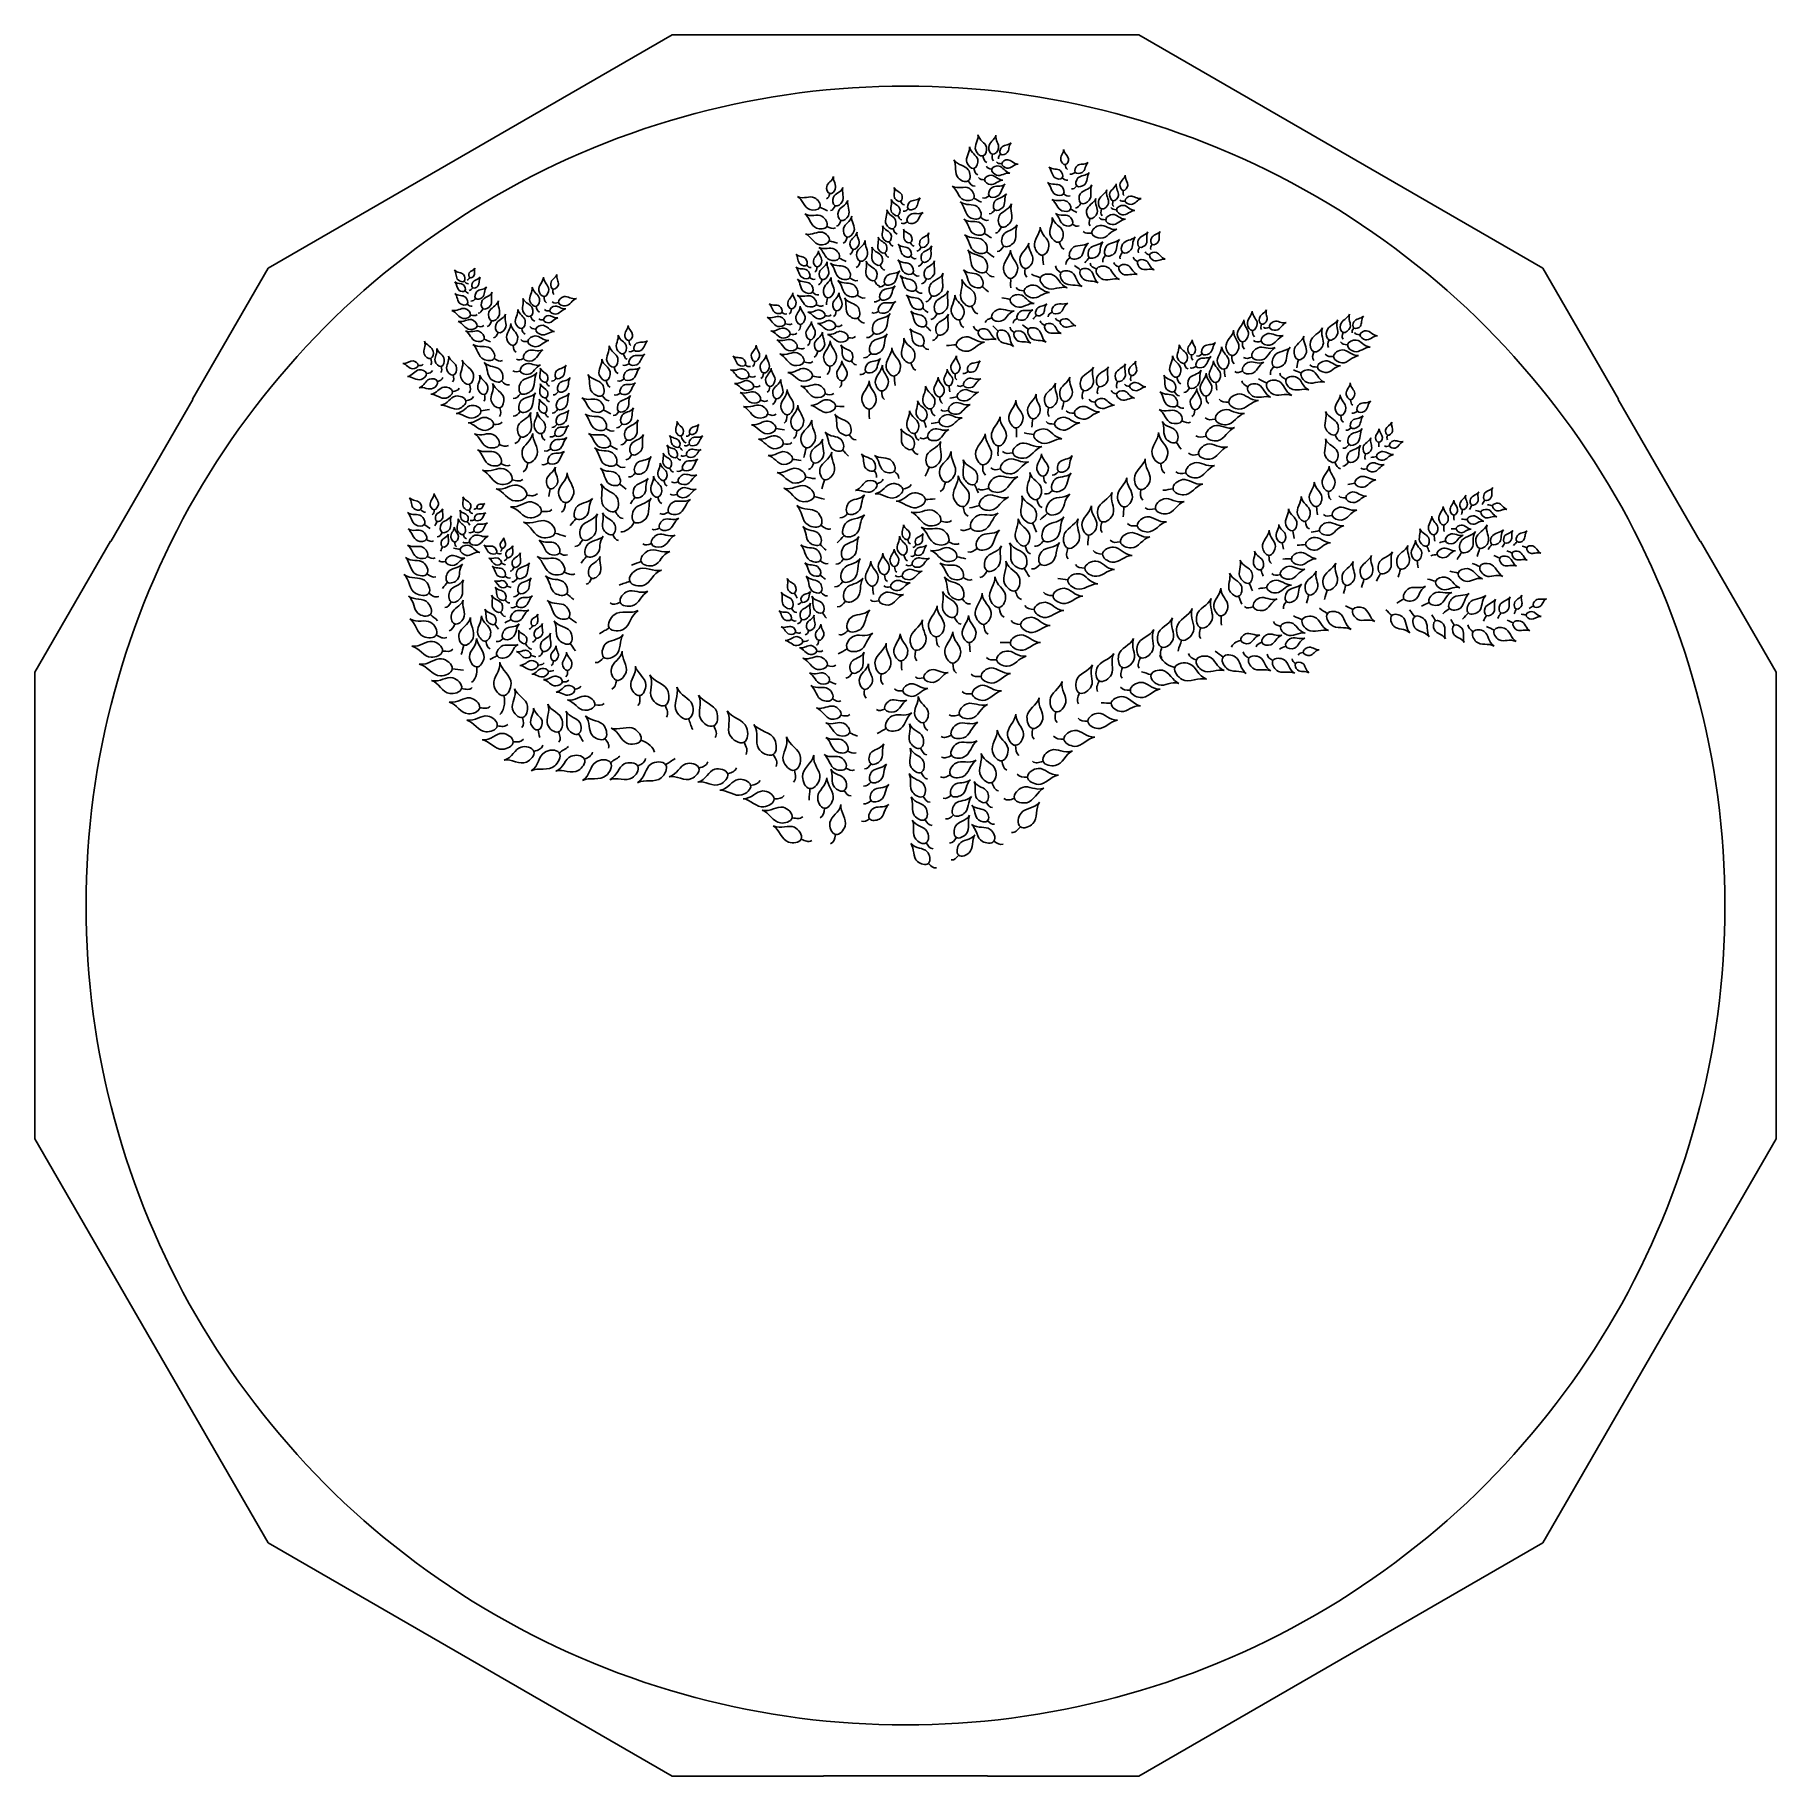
# Model space of a CAD drawing. Extents: x 5.1 to 68.9, y 5.1 to 68.9.
import ezdxf

# ---------------------------------------------------------------- set-up
doc = ezdxf.new("R2010")
doc.units = 0
doc.layers.add('View004', color=7, linetype='CONTINUOUS')

msp = doc.modelspace()

# ---------------------------------------------------------------- linework, layer by layer
at = {"layer": 'View004', "color": 7}
for p, q in [((13.673294, 60.342888), (28.467293, 68.88389)), ((28.467293, 68.88389), (45.549293, 68.88389)), ((45.549293, 68.88389), (60.343293, 60.342888)), ((10.904294, 55.544889), (13.673294, 60.342888)), ((60.343293, 60.342888), (63.112293, 55.544889)), ((7.917294, 50.338889), (10.917293, 55.535891)), ((10.904294, 55.544889), (10.917285, 55.535893)), ((66.099293, 50.338889), (63.099294, 55.535891)), ((63.112293, 55.544889), (63.099302, 55.535893)), ((5.132292, 45.548889), (7.902292, 50.34589)), ((7.902292, 50.34589), (7.917294, 50.338879)), ((66.114292, 50.34589), (66.09929, 50.338879)), ((66.114292, 50.34589), (68.884292, 45.548889)), ((5.132292, 28.466889), (5.132292, 45.548889)), ((68.884292, 45.548889), (68.884292, 28.466889)), ((13.673294, 13.673389), (5.132292, 28.466889)), ((68.884292, 28.466889), (60.343293, 13.673389)), ((28.467293, 5.13229), (13.673294, 13.673389)), ((60.343293, 13.673389), (45.549293, 5.13229)), ((34.006293, 5.13229), (28.467293, 5.13229)), ((34.006293, 5.13229), (34.008409, 5.1488)), ((40.008294, 5.148789), (34.008293, 5.148789)), ((40.010292, 5.13229), (40.008175, 5.1488)), ((45.549293, 5.13229), (40.010292, 5.13229))]:
    msp.add_line(p, q, dxfattribs=at)
at = {"layer": 'View004', "color": 1}
for p, q in [((39.837922, 64.447962), (39.837922, 64.447962)), ((40.192415, 64.512205), (40.192415, 64.512205)), ((40.49291, 64.518674), (40.49291, 64.518674)), ((39.510196, 63.99281), (39.510196, 63.99281)), ((40.168432, 63.960985), (40.168432, 63.960985)), ((40.531948, 64.164846), (40.531948, 64.164846)), ((42.85779, 64.130759), (42.85779, 64.130759)), ((43.224699, 63.849158), (43.224699, 63.849158)), ((39.300587, 63.535493), (39.300589, 63.535493)), ((39.901624, 63.577293), (39.901624, 63.577293)), ((42.747571, 63.643014), (42.747571, 63.643015)), ((43.283308, 63.350007), (43.28331, 63.350007)), ((44.975698, 63.188602), (44.975698, 63.188602)), ((33.873331, 62.571707), (33.873331, 62.571707)), ((34.233883, 63.069689), (34.233883, 63.069689)), ((34.431512, 62.629083), (34.431512, 62.629083)), ((36.829759, 62.789895), (36.829755, 62.789895)), ((37.110368, 62.508728), (37.110365, 62.508728)), ((39.510529, 62.903242), (39.510529, 62.903242)), ((40.069424, 62.989912), (40.069424, 62.989912)), ((40.279247, 62.478737), (40.279238, 62.478737)), ((42.795431, 63.058831), (42.795431, 63.058831)), ((43.048127, 62.499824), (43.048127, 62.499824)), ((43.433364, 62.71654), (43.433363, 62.71654)), ((44.18714, 62.509499), (44.18714, 62.509499)), ((44.602014, 62.810256), (44.602014, 62.810256)), ((44.735113, 62.480421), (44.735113, 62.480421)), ((45.052167, 62.798794), (45.052167, 62.798794)), ((34.126718, 61.871741), (34.126718, 61.871741)), ((34.644548, 62.089388), (34.644547, 62.089388)), ((36.730108, 62.26754), (36.730106, 62.26754)), ((37.076233, 62.035289), (37.076233, 62.035289)), ((39.74863, 62.203553), (39.74863, 62.203551)), ((40.517284, 61.850841), (40.517282, 61.850841)), ((43.11963, 61.947291), (43.11963, 61.947291)), ((43.757447, 62.156087), (43.757449, 62.156087)), ((44.337084, 62.115679), (44.337084, 62.115679)), ((34.217952, 61.3408), (34.217952, 61.3408)), ((34.871689, 61.480174), (34.871689, 61.480174)), ((36.414759, 61.307307), (36.414761, 61.307307)), ((36.553033, 61.786685), (36.553033, 61.786685)), ((37.190342, 61.275167), (37.190345, 61.275167)), ((39.892686, 61.616238), (39.892686, 61.616238)), ((42.634711, 61.296888), (42.634712, 61.296888)), ((43.831492, 61.626632), (43.831492, 61.626632)), ((46.036351, 61.212864), (46.036348, 61.212864)), ((34.577866, 60.710766), (34.577866, 60.710766)), ((35.086426, 61.030692), (35.086426, 61.030692)), ((35.351984, 60.592544), (35.351984, 60.592544)), ((36.252309, 60.899627), (36.252311, 60.899627)), ((37.19547, 60.77936), (37.195471, 60.77936)), ((37.580949, 61.105642), (37.580951, 61.105642)), ((37.642103, 60.56701), (37.642102, 60.56701)), ((39.97068, 60.944925), (39.97068, 60.944914)), ((40.609153, 61.147116), (40.609151, 61.147116)), ((42.024536, 60.816945), (42.024536, 60.816945)), ((43.035158, 60.727518), (43.035158, 60.727517)), ((43.735808, 60.732471), (43.73581, 60.732471)), ((44.33524, 60.812949), (44.33524, 60.812949)), ((44.952142, 60.921157), (44.952142, 60.921157)), ((45.506841, 60.583352), (45.506841, 60.583353)), ((45.574756, 61.113494), (45.57476, 61.113494)), ((45.946101, 60.826017), (45.946101, 60.826015)), ((21.056233, 59.997615), (21.056235, 59.997615)), ((33.386119, 60.450009), (33.386119, 60.450008)), ((33.494237, 60.002522), (33.494237, 60.002524)), ((33.768591, 60.385036), (33.768591, 60.385036)), ((34.9671, 59.98714), (34.9671, 59.987138)), ((36.079087, 60.450074), (36.079081, 60.450074)), ((37.273551, 60.154291), (37.273551, 60.154291)), ((37.771367, 59.947019), (37.771363, 59.947019)), ((39.94488, 60.211553), (39.944878, 60.211553)), ((40.855351, 59.968118), (40.855351, 59.968118)), ((41.389867, 60.331566), (41.389867, 60.331566)), ((41.949536, 59.985624), (41.949536, 59.985624)), ((42.698411, 60.169529), (42.698411, 60.169529)), ((43.418211, 60.273272), (43.418211, 60.273267)), ((43.996621, 60.302426), (43.996621, 60.302425)), ((44.821392, 60.3853), (44.821392, 60.3853)), ((20.848943, 59.866181), (20.848941, 59.866183)), ((20.875518, 59.516765), (20.875516, 59.516763)), ((21.165423, 59.624003), (21.165396, 59.624005)), ((23.775136, 59.303941), (23.775136, 59.303941)), ((24.11298, 59.57352), (24.11298, 59.57352)), ((33.60358, 59.460132), (33.60358, 59.460131)), ((33.954898, 59.924421), (33.954899, 59.924421)), ((35.236244, 59.35342), (35.236244, 59.353418)), ((35.873195, 59.88773), (35.873198, 59.88773)), ((36.260435, 59.757857), (36.260435, 59.757857)), ((37.372174, 59.536544), (37.372174, 59.536542)), ((37.974771, 59.327873), (37.974771, 59.327873)), ((39.815785, 59.671357), (39.815785, 59.671357)), ((41.353989, 59.51046), (41.353989, 59.51046)), ((20.95746, 59.025608), (20.95746, 59.025608)), ((21.275145, 59.23154), (21.275148, 59.231541)), ((21.540942, 58.850936), (21.540944, 58.850936)), ((23.482216, 58.943487), (23.482216, 58.943487)), ((23.990619, 58.783238), (23.990619, 58.783238)), ((24.307818, 59.079927), (24.307818, 59.079927)), ((32.477669, 58.719512), (32.477669, 58.719515)), ((32.829661, 58.848643), (32.829661, 58.848643)), ((33.736033, 59.004515), (33.736033, 59.004517)), ((34.150654, 59.253467), (34.150654, 59.253467)), ((34.475612, 58.775366), (34.475612, 58.775366)), ((36.020474, 58.757504), (36.020474, 58.757503)), ((36.088433, 59.209929), (36.088433, 59.209929)), ((37.631182, 58.87487), (37.631182, 58.874866)), ((38.164204, 58.679482), (38.164204, 58.679482)), ((39.430619, 58.947458), (39.430612, 58.947458)), ((40.836031, 59.198441), (40.836031, 59.198441)), ((42.375741, 58.732348), (42.375741, 58.732345)), ((21.084369, 58.623208), (21.084369, 58.623208)), ((21.325416, 58.219254), (21.325416, 58.219254)), ((21.852515, 58.411173), (21.852513, 58.411173)), ((22.960067, 58.132425), (22.960067, 58.132425)), ((23.278174, 58.577874), (23.278174, 58.577874)), ((23.474571, 58.104978), (23.474571, 58.104978)), ((23.760858, 58.452243), (23.760858, 58.452243)), ((32.608569, 58.307597), (32.608569, 58.307597)), ((33.164608, 58.279691), (33.164608, 58.279691)), ((34.065266, 58.60057), (34.065266, 58.60057)), ((34.453319, 58.216955), (34.453319, 58.216955)), ((35.261635, 58.517465), (35.261633, 58.517465)), ((37.743071, 58.226338), (37.743073, 58.226339)), ((38.98071, 58.447893), (38.98071, 58.447893)), ((39.678514, 58.036655), (39.678514, 58.036655)), ((40.165448, 58.522418), (40.165448, 58.522416)), ((40.394864, 58.03702), (40.394863, 58.037022)), ((41.096337, 58.495988), (41.096337, 58.495991)), ((41.50943, 58.10235), (41.50943, 58.102346)), ((41.802642, 58.615101), (41.80264, 58.615101)), ((42.103823, 58.247636), (42.103823, 58.247637)), ((42.671729, 58.392999), (42.671729, 58.392997)), ((49.707734, 58.061216), (49.707734, 58.061216)), ((50.042619, 58.288932), (50.042618, 58.288932)), ((50.332587, 58.168101), (50.332587, 58.168101)), ((53.424664, 58.149748), (53.424664, 58.149748)), ((21.583704, 57.743504), (21.583704, 57.743502)), ((22.092485, 57.981135), (22.092485, 57.981135)), ((22.640354, 57.513777), (22.640354, 57.513777)), ((23.18403, 57.65105), (23.18403, 57.65105)), ((26.884087, 57.688056), (26.884087, 57.688056)), ((32.784721, 57.924315), (32.784721, 57.924315)), ((33.040508, 57.424355), (33.040508, 57.424363)), ((33.513807, 57.720342), (33.513807, 57.720342)), ((34.912887, 57.792034), (34.912887, 57.792034)), ((35.85284, 57.965244), (35.85284, 57.965244)), ((37.639584, 57.511619), (37.639583, 57.511619)), ((38.207794, 57.898535), (38.207793, 57.898535)), ((38.86733, 57.532627), (38.86733, 57.532627)), ((40.988384, 57.989391), (40.988384, 57.989391)), ((49.345479, 57.646056), (49.345479, 57.646056)), ((50.030936, 57.664354), (50.030936, 57.664354)), ((52.513062, 57.71605), (52.513065, 57.71605)), ((53.028272, 57.98731), (53.028273, 57.98731)), ((53.192208, 57.529059), (53.192208, 57.529059)), ((53.647206, 57.900184), (53.647206, 57.900184)), ((19.163304, 56.781038), (19.163304, 56.781038)), ((19.628427, 57.0365), (19.628424, 57.0365)), ((20.011262, 56.747237), (20.011262, 56.747237)), ((21.944763, 57.037266), (21.944763, 57.037263)), ((23.028301, 57.031557), (23.028301, 57.031554)), ((26.677464, 57.208598), (26.677462, 57.208598)), ((26.891454, 56.84156), (26.891454, 56.841557)), ((27.075139, 57.344579), (27.075139, 57.344579)), ((31.142841, 56.798123), (31.142841, 56.798126)), ((31.494833, 56.927255), (31.494833, 56.927255)), ((33.291408, 56.911559), (33.291408, 56.911557)), ((33.79649, 57.297129), (33.79649, 57.297129)), ((34.242545, 56.753572), (34.242545, 56.753572)), ((35.028111, 56.948656), (35.028113, 56.948656)), ((35.745249, 57.22182), (35.745249, 57.22182)), ((37.203566, 56.872507), (37.203567, 56.872507)), ((47.214885, 56.855532), (47.214882, 56.855532)), ((47.47745, 57.163853), (47.47745, 57.163853)), ((47.652381, 56.745822), (47.652381, 56.745822)), ((47.869607, 57.205699), (47.869607, 57.205697)), ((48.956655, 57.142422), (48.956655, 57.142422)), ((49.695016, 57.088418), (49.695016, 57.088416)), ((51.391921, 56.991293), (51.391921, 56.991293)), ((51.957521, 57.282569), (51.957522, 57.282569)), ((52.680432, 57.101703), (52.680432, 57.101703)), ((19.473291, 56.479843), (19.473291, 56.479843)), ((19.877865, 56.190085), (19.877865, 56.190086)), ((20.45227, 56.423328), (20.45227, 56.423328)), ((22.223109, 56.213373), (22.223108, 56.213375)), ((22.904725, 56.574432), (22.904725, 56.57443)), ((23.847422, 56.167751), (23.847421, 56.167751)), ((24.219412, 56.31607), (24.219414, 56.316072)), ((26.051211, 56.225108), (26.051211, 56.225108)), ((26.339133, 56.717643), (26.339133, 56.717643)), ((26.70426, 56.284277), (26.70426, 56.28428)), ((31.27374, 56.386212), (31.27374, 56.386211)), ((31.816022, 56.503805), (31.816022, 56.503805)), ((33.600641, 56.387328), (33.600641, 56.387328)), ((34.676295, 56.211311), (34.676295, 56.211311)), ((35.561353, 56.544081), (35.561353, 56.544084)), ((36.593391, 56.392565), (36.593391, 56.392565)), ((38.822833, 56.473891), (38.822833, 56.473891)), ((39.297337, 56.562675), (39.297337, 56.562677)), ((44.771342, 56.191712), (44.771342, 56.191712)), ((45.267143, 56.409933), (45.267142, 56.409933)), ((46.947051, 56.347051), (46.947051, 56.347051)), ((48.373045, 56.150854), (48.373045, 56.150854)), ((48.673961, 56.638724), (48.673961, 56.638724)), ((49.350459, 56.57399), (49.350459, 56.573992)), ((50.238813, 56.13066), (50.238813, 56.13066)), ((50.488878, 56.736659), (50.488878, 56.736659)), ((50.941443, 56.270597), (50.941443, 56.270596)), ((51.495927, 56.497614), (51.495927, 56.497617)), ((52.091999, 56.722694), (52.091999, 56.722694)), ((20.422671, 55.822798), (20.422671, 55.822798)), ((20.908124, 55.483016), (20.908124, 55.483016)), ((21.048708, 56.089898), (21.048705, 56.089898)), ((21.592479, 55.716153), (21.592479, 55.716153)), ((22.92468, 55.757543), (22.924678, 55.757543)), ((23.843293, 55.59328), (23.843293, 55.59328)), ((24.303142, 55.822811), (24.303144, 55.822814)), ((25.899885, 55.680935), (25.899886, 55.680935)), ((26.56647, 55.76495), (26.56647, 55.764953)), ((31.449893, 56.002927), (31.449893, 56.002927)), ((31.697638, 55.504523), (31.697638, 55.504531)), ((32.038255, 56.011193), (32.038255, 56.011193)), ((32.270683, 55.563102), (32.270683, 55.563102)), ((34.06379, 55.742092), (34.06379, 55.742091)), ((36.136147, 55.84653), (36.136147, 55.84653)), ((38.259488, 55.622891), (38.259488, 55.622891)), ((38.603641, 56.029932), (38.603641, 56.029932)), ((38.900072, 55.630808), (38.900072, 55.630808)), ((39.136276, 56.049366), (39.136276, 56.049392)), ((42.810778, 55.464827), (42.810778, 55.464827)), ((43.524097, 55.862937), (43.524097, 55.862937)), ((44.086223, 56.013704), (44.086222, 56.013704)), ((44.736763, 55.736902), (44.736763, 55.736902)), ((45.214351, 56.016857), (45.214351, 56.016857)), ((46.843664, 55.821864), (46.843666, 55.821864)), ((47.409414, 55.952295), (47.409413, 55.952295)), ((48.015839, 55.657131), (48.015839, 55.657131)), ((49.545448, 56.000159), (49.545448, 56.000158)), ((53.305208, 55.526308), (53.305208, 55.526308)), ((21.465241, 55.122861), (21.465241, 55.122861)), ((22.161107, 55.229297), (22.161105, 55.229297)), ((22.905648, 55.088255), (22.90565, 55.088255)), ((23.808562, 55.032927), (23.808561, 55.032927)), ((24.275278, 55.174471), (24.275308, 55.174471)), ((25.947773, 55.150933), (25.947773, 55.150933)), ((26.514636, 55.092546), (26.514627, 55.092546)), ((31.95658, 54.990171), (31.95658, 54.99017)), ((32.675526, 54.972122), (32.675526, 54.972122)), ((34.44838, 55.28247), (34.44838, 55.28247)), ((35.675815, 55.180917), (35.675815, 55.180917)), ((37.933803, 55.189341), (37.933803, 55.189341)), ((38.582559, 55.129602), (38.582559, 55.129602)), ((41.668607, 54.8279), (41.668607, 54.8279)), ((42.247713, 55.234594), (42.247713, 55.234594)), ((43.192393, 55.031194), (43.192393, 55.031194)), ((43.948126, 55.429434), (43.948126, 55.429434)), ((46.942092, 55.313808), (46.942092, 55.313779)), ((47.60702, 55.15641), (47.60702, 55.15641)), ((48.845601, 55.440179), (48.845601, 55.440179)), ((52.946089, 54.945504), (52.946089, 54.945504)), ((53.550555, 55.103326), (53.550555, 55.103342)), ((21.929395, 54.62177), (21.929395, 54.62177)), ((23.677251, 54.282831), (23.677251, 54.282831)), ((24.182082, 54.228896), (24.182082, 54.228894)), ((24.25684, 54.631162), (24.256842, 54.631165)), ((26.038372, 54.471931), (26.038372, 54.471933)), ((26.633175, 54.636051), (26.633166, 54.636051)), ((28.795165, 54.200732), (28.795168, 54.200732)), ((29.127216, 54.268491), (29.127218, 54.268493)), ((32.265813, 54.465941), (32.265813, 54.465941)), ((33.025974, 54.397254), (33.025974, 54.397254)), ((34.947217, 54.242157), (34.947205, 54.242157)), ((37.345901, 54.288346), (37.345901, 54.288346)), ((37.683203, 54.757576), (37.683202, 54.757576)), ((38.236979, 54.700607), (38.236979, 54.700607)), ((41.061321, 54.494911), (41.061321, 54.494911)), ((41.707277, 54.246338), (41.707277, 54.246338)), ((42.465934, 54.635741), (42.465934, 54.635741)), ((47.125241, 54.749529), (47.125241, 54.749527)), ((48.012936, 54.190305), (48.012936, 54.190305)), ((48.352534, 54.812912), (48.352534, 54.812912)), ((52.737309, 54.241437), (52.737307, 54.241437)), ((53.321376, 54.501721), (53.321375, 54.501723)), ((54.657029, 54.231357), (54.657027, 54.231357)), ((22.130806, 53.880093), (22.130806, 53.880093)), ((22.924489, 54.16886), (22.924486, 54.16886)), ((24.023588, 53.724882), (24.023588, 53.724881)), ((26.19031, 53.846262), (26.19031, 53.846262)), ((26.801153, 54.057519), (26.801151, 54.057519)), ((28.722562, 53.801734), (28.722562, 53.801735)), ((29.098113, 53.891271), (29.098113, 53.89127)), ((32.532939, 53.911196), (32.532939, 53.911196)), ((33.369265, 53.761134), (33.369265, 53.761134)), ((34.699754, 53.679221), (34.699754, 53.679219)), ((37.250632, 53.713728), (37.250633, 53.713728)), ((37.821155, 54.138608), (37.821155, 54.138608)), ((40.406984, 53.833103), (40.406984, 53.833103)), ((40.938283, 53.582356), (40.938283, 53.582356)), ((46.914522, 53.96918), (46.914522, 53.96918)), ((53.246895, 53.883099), (53.246894, 53.883099)), ((54.339672, 53.965985), (54.339672, 53.965985)), ((54.72914, 53.832569), (54.72914, 53.832569)), ((22.195753, 53.193101), (22.195753, 53.1931)), ((23.186443, 53.215896), (23.186443, 53.215896)), ((23.929887, 53.216993), (23.929887, 53.216991)), ((26.413134, 53.161511), (26.413134, 53.161514)), ((26.99436, 53.518976), (26.994358, 53.518976)), ((28.373931, 53.024672), (28.373935, 53.024672)), ((28.624269, 53.423271), (28.62427, 53.423271)), ((28.856009, 52.972968), (28.856009, 52.972966)), ((28.986511, 53.488737), (28.986511, 53.488725)), ((32.875704, 53.341967), (32.875704, 53.341967)), ((33.655568, 53.213688), (33.655568, 53.213688)), ((35.860154, 52.933317), (35.860171, 52.933317)), ((37.881868, 53.051648), (37.881869, 53.051648)), ((39.83745, 53.14533), (39.83745, 53.14533)), ((40.490494, 52.994449), (40.490494, 52.994449)), ((46.352416, 53.195076), (46.352416, 53.195076)), ((47.74356, 53.53191), (47.74356, 53.53191)), ((52.726549, 53.238837), (52.726547, 53.238837)), ((53.227454, 53.245859), (53.22744, 53.245859)), ((53.850228, 53.54789), (53.850225, 53.54789)), ((53.896778, 52.998645), (53.896778, 52.998645)), ((54.25101, 53.441042), (54.25101, 53.441042)), ((22.605849, 52.595496), (22.605849, 52.595493)), ((26.540247, 52.438893), (26.540247, 52.438866)), ((27.121256, 52.835523), (27.121254, 52.835525)), ((28.162939, 52.56399), (28.162939, 52.56399)), ((28.690771, 52.520459), (28.690771, 52.520457)), ((33.349509, 52.686061), (33.349509, 52.686061)), ((34.04191, 52.597097), (34.04191, 52.597097)), ((35.964782, 52.445766), (35.964782, 52.445765)), ((36.5963, 52.907459), (36.5963, 52.907458)), ((38.46991, 52.508081), (38.46991, 52.508081)), ((39.532914, 52.423208), (39.532916, 52.423208)), ((40.058479, 52.284267), (40.058479, 52.284267)), ((42.055422, 52.725298), (42.055422, 52.725298)), ((42.609517, 52.899368), (42.609519, 52.899367)), ((47.27505, 52.85092), (47.27505, 52.85092)), ((53.461193, 52.471086), (53.461193, 52.471086)), ((23.141994, 52.030917), (23.141994, 52.030917)), ((24.004598, 52.262135), (24.004598, 52.262135)), ((24.56142, 51.756567), (24.56142, 51.756567)), ((27.097908, 51.951547), (27.097908, 51.951547)), ((27.946927, 51.955329), (27.946927, 51.955329)), ((28.643709, 52.055293), (28.643709, 52.055293)), ((33.658948, 51.978534), (33.658948, 51.978534)), ((36.908032, 52.255332), (36.908032, 52.255332)), ((37.735327, 51.866072), (37.735327, 51.866072)), ((39.713957, 51.654506), (39.713957, 51.654506)), ((41.818736, 51.867809), (41.818736, 51.867809)), ((42.394532, 52.205354), (42.394532, 52.205356)), ((45.622019, 52.236234), (45.622019, 52.236234)), ((46.802372, 52.25945), (46.802372, 52.25945)), ((52.493247, 52.168259), (52.493247, 52.168259)), ((53.128476, 51.937642), (53.128476, 51.937642)), ((57.740962, 51.66807), (57.740961, 51.66807)), ((58.218683, 51.847905), (58.218685, 51.847905)), ((58.498823, 51.640442), (58.498823, 51.640441)), ((19.257164, 51.502772), (19.257164, 51.502773)), ((19.75111, 51.499333), (19.75111, 51.499333)), ((19.857887, 51.068426), (19.857887, 51.068426)), ((20.961124, 51.06691), (20.961111, 51.06691)), ((21.032966, 51.486682), (21.032964, 51.486682)), ((21.235587, 51.140578), (21.235587, 51.140581)), ((21.320618, 51.55399), (21.320618, 51.553994)), ((23.677653, 51.436819), (23.677653, 51.436819)), ((24.93522, 51.174613), (24.935221, 51.174613)), ((26.383488, 51.441891), (26.383488, 51.441891)), ((27.079485, 51.045613), (27.079489, 51.045613)), ((28.331666, 51.410482), (28.331666, 51.41048)), ((34.888761, 51.359059), (34.888759, 51.359059)), ((38.29994, 51.084808), (38.29994, 51.084808)), ((39.116753, 51.611479), (39.116753, 51.611479)), ((41.663839, 51.00959), (41.663839, 51.00959)), ((42.204971, 51.366539), (42.204971, 51.366541)), ((44.204262, 51.056396), (44.204264, 51.056396)), ((45.007361, 51.603145), (45.007361, 51.603145)), ((46.159084, 51.533086), (46.159084, 51.533086)), ((51.642429, 51.072946), (51.642429, 51.072946)), ((52.054151, 51.612067), (52.054151, 51.612067)), ((52.626948, 51.287029), (52.626948, 51.287029)), ((57.084576, 51.302791), (57.084576, 51.302791)), ((57.400775, 51.50017), (57.400775, 51.50017)), ((57.574202, 51.138031), (57.574202, 51.138031)), ((58.077444, 51.417552), (58.077444, 51.41755)), ((19.389521, 50.957192), (19.389521, 50.957192)), ((19.46534, 50.404944), (19.46534, 50.404947)), ((20.042712, 50.661478), (20.042714, 50.661478)), ((20.815947, 50.591728), (20.81595, 50.591728)), ((21.212514, 50.709425), (21.212514, 50.709425)), ((24.175572, 50.645225), (24.175572, 50.645227)), ((25.189874, 50.400428), (25.189876, 50.400428)), ((26.290213, 50.59144), (26.290212, 50.59144)), ((27.998856, 50.82443), (27.998856, 50.824431)), ((33.910458, 50.93258), (33.910458, 50.932582)), ((34.757775, 50.551229), (34.757775, 50.551229)), ((37.081168, 50.411756), (37.081167, 50.411756)), ((39.403402, 50.827052), (39.403402, 50.827052)), ((43.708973, 50.568634), (43.708973, 50.568634)), ((45.495832, 50.911983), (45.495832, 50.911983)), ((51.183159, 50.723007), (51.183159, 50.723007)), ((52.161295, 50.736375), (52.161295, 50.736375)), ((56.358269, 50.576501), (56.358269, 50.576501)), ((56.715265, 50.936063), (56.715265, 50.936063)), ((57.168773, 50.800012), (57.168773, 50.800012)), ((19.500662, 49.784954), (19.500662, 49.784953)), ((20.063106, 50.137512), (20.063106, 50.137512)), ((20.507534, 50.315453), (20.507534, 50.315453)), ((20.702334, 50.050976), (20.702334, 50.050976)), ((21.045689, 50.308485), (21.045689, 50.308485)), ((22.034909, 49.925334), (22.034909, 49.92534)), ((22.241575, 50.086999), (22.241574, 50.086999)), ((22.431063, 49.748782), (22.431061, 49.748782)), ((24.337016, 49.913086), (24.337016, 49.913086)), ((25.329826, 49.792337), (25.329828, 49.792337)), ((27.70808, 50.25518), (27.70808, 50.255178)), ((33.880801, 50.231118), (33.880801, 50.231116)), ((36.946842, 49.838753), (36.946842, 49.838753)), ((37.370821, 49.856707), (37.370821, 49.856716)), ((37.402655, 50.221219), (37.402654, 50.221219)), ((38.583541, 50.322656), (38.583541, 50.322656)), ((38.890903, 49.773104), (38.890903, 49.773104)), ((39.632218, 50.083324), (39.632218, 50.083324)), ((41.388172, 50.171965), (41.388172, 50.171965)), ((42.072893, 50.363107), (42.072895, 50.363107)), ((42.956138, 50.092003), (42.956141, 50.092003)), ((44.223326, 49.872096), (44.223326, 49.872096)), ((44.87726, 50.316299), (44.87726, 50.316299)), ((50.312328, 49.825649), (50.312328, 49.825649)), ((50.802053, 50.286016), (50.802053, 50.286016)), ((51.657846, 50.224304), (51.657846, 50.224304)), ((56.095683, 50.168125), (56.095682, 50.168125)), ((56.46938, 49.865291), (56.46938, 49.865291)), ((56.773875, 50.35879), (56.773875, 50.35879)), ((57.368502, 49.941055), (57.368503, 49.941055)), ((58.026572, 50.08186), (58.026572, 50.08186)), ((58.474563, 50.229962), (58.47458, 50.229962)), ((58.951634, 50.282743), (58.951635, 50.282743)), ((59.219219, 49.909666), (59.219219, 49.909668)), ((59.396484, 50.330579), (59.396484, 50.330581)), ((59.754583, 50.105828), (59.754583, 50.105821)), ((19.489554, 49.148425), (19.489554, 49.148428)), ((20.167646, 49.598986), (20.167646, 49.598986)), ((22.211098, 49.537597), (22.211098, 49.537619)), ((22.676121, 49.38913), (22.676124, 49.38913)), ((24.512393, 49.220695), (24.512393, 49.220695)), ((27.330696, 49.5989), (27.330696, 49.598897)), ((33.881735, 49.106869), (33.881735, 49.106894)), ((33.883239, 49.638548), (33.883239, 49.638539)), ((34.737512, 49.700949), (34.737512, 49.700949)), ((36.236858, 49.117021), (36.236858, 49.117021)), ((36.610771, 49.418935), (36.610771, 49.418935)), ((37.255629, 49.481525), (37.255629, 49.481524)), ((39.999221, 49.258307), (39.99922, 49.258307)), ((41.353149, 49.356601), (41.353148, 49.356601)), ((41.945361, 49.50574), (41.945363, 49.50574)), ((43.577666, 49.355987), (43.577666, 49.355987)), ((50.015665, 49.299473), (50.015665, 49.299473)), ((50.731337, 49.121506), (50.731337, 49.121506)), ((51.134217, 49.699963), (51.134217, 49.699963)), ((54.394584, 49.162225), (54.394582, 49.162225)), ((55.131407, 49.32304), (55.131405, 49.32304)), ((55.744976, 49.629988), (55.744976, 49.629988)), ((57.244869, 49.17959), (57.244869, 49.17959)), ((58.040663, 49.418662), (58.040663, 49.418662)), ((58.763168, 49.723159), (58.763168, 49.723157)), ((20.241046, 48.845392), (20.241046, 48.845392)), ((22.349686, 49.06675), (22.349686, 49.066772)), ((22.417132, 48.706733), (22.417132, 48.706755)), ((22.804355, 48.989331), (22.804356, 48.989331)), ((25.510019, 48.990352), (25.510017, 48.990352)), ((26.913454, 48.880714), (26.913454, 48.880715)), ((33.909433, 48.478468), (33.909435, 48.478466)), ((34.717061, 48.871971), (34.71706, 48.871971)), ((35.801765, 48.701607), (35.801765, 48.701607)), ((36.465035, 48.675371), (36.465035, 48.675371)), ((36.889973, 49.062904), (36.889973, 49.062904)), ((39.114857, 49.019804), (39.114857, 49.019804)), ((41.025065, 48.52753), (41.025062, 48.52753)), ((42.953944, 48.926759), (42.953944, 48.926759)), ((49.594311, 48.81215), (49.59431, 48.81215)), ((50.238298, 48.646605), (50.238298, 48.646605)), ((52.449669, 48.55365), (52.449669, 48.55365)), ((53.130202, 48.734198), (53.130201, 48.734198)), ((53.792479, 48.951892), (53.792477, 48.951892)), ((56.419913, 48.881611), (56.419913, 48.881611)), ((19.55165, 48.438183), (19.55165, 48.438181)), ((20.3789, 48.12469), (20.378898, 48.12469)), ((22.347581, 48.196658), (22.347579, 48.19666)), ((22.784303, 47.972729), (22.784303, 47.97273)), ((22.860988, 48.44161), (22.860988, 48.44161)), ((24.601992, 48.422485), (24.601992, 48.422487)), ((26.567815, 48.102629), (26.567815, 48.102633)), ((32.833183, 47.885038), (32.833184, 47.885038)), ((32.945064, 48.44089), (32.945065, 48.44089)), ((33.209363, 48.126465), (33.209361, 48.126463)), ((34.811256, 48.148802), (34.811254, 48.148802)), ((36.038301, 48.165098), (36.038301, 48.165098)), ((39.081105, 48.234401), (39.081104, 48.234401)), ((40.440379, 47.919337), (40.440379, 47.919337)), ((41.722329, 47.849406), (41.722329, 47.849406)), ((42.412937, 48.35248), (42.412937, 48.35248)), ((49.20534, 48.331327), (49.205339, 48.331327)), ((49.740077, 47.943553), (49.740077, 47.943553)), ((50.954032, 48.13399), (50.954032, 48.13399)), ((51.774536, 48.380628), (51.774536, 48.380628)), ((53.390767, 47.841504), (53.390767, 47.841504)), ((55.257368, 48.236266), (55.257368, 48.236268)), ((56.178641, 48.102872), (56.178641, 48.102869)), ((56.924037, 47.884668), (56.924037, 47.884671)), ((59.364273, 47.864468), (59.364263, 47.864468)), ((59.996394, 47.973707), (59.996394, 47.973711)), ((19.612689, 47.666728), (19.612689, 47.666731)), ((20.505594, 47.317526), (20.505597, 47.317526)), ((21.974574, 47.308266), (21.974584, 47.308266)), ((22.186995, 47.752405), (22.186995, 47.752405)), ((22.560967, 47.48011), (22.560967, 47.480111)), ((23.350581, 47.247495), (23.350579, 47.247495)), ((24.688229, 47.556687), (24.688229, 47.556668)), ((26.163462, 47.177265), (26.163462, 47.177264)), ((32.82361, 47.48142), (32.82361, 47.481417)), ((33.218966, 47.479733), (33.218965, 47.479733)), ((33.9734, 47.724627), (33.973401, 47.724627)), ((38.794076, 47.562035), (38.794076, 47.562035)), ((39.878027, 47.301665), (39.878027, 47.301665)), ((41.224506, 47.30031), (41.224506, 47.30031)), ((48.56398, 47.61088), (48.56398, 47.61088)), ((50.745068, 47.221823), (50.745068, 47.221823)), ((51.535065, 47.468521), (51.535065, 47.468519)), ((52.454939, 47.6906), (52.454939, 47.6906)), ((54.816135, 47.624627), (54.816135, 47.624625)), ((55.652091, 47.580462), (55.652084, 47.580462)), ((56.408385, 47.428994), (56.408383, 47.428994)), ((57.10021, 47.267622), (57.100209, 47.267622)), ((57.614623, 47.716925), (57.614623, 47.716925)), ((58.274132, 47.621392), (58.274134, 47.621392)), ((58.804007, 47.719012), (58.804004, 47.719012)), ((59.252744, 47.356922), (59.252744, 47.356921)), ((59.733425, 47.651171), (59.733425, 47.651171)), ((19.830531, 46.907748), (19.830531, 46.90775)), ((21.643674, 46.689326), (21.643674, 46.689326)), ((22.278613, 46.781864), (22.278613, 46.781865)), ((23.096631, 46.603701), (23.096631, 46.603701)), ((23.485071, 46.799215), (23.485074, 46.799215)), ((24.725998, 46.604203), (24.725989, 46.604203)), ((32.981713, 47.009267), (32.981713, 47.009291)), ((33.24856, 46.677078), (33.24856, 46.677078)), ((33.464985, 47.073681), (33.464988, 47.073681)), ((33.836582, 46.717685), (33.836582, 46.717685)), ((34.909858, 47.076676), (34.909858, 47.076673)), ((38.134735, 46.84207), (38.134735, 46.84207)), ((39.350137, 46.632319), (39.350137, 46.632319)), ((40.848312, 46.632302), (40.848312, 46.632302)), ((47.112432, 46.721576), (47.112432, 46.721576)), ((47.81961, 47.174132), (47.81961, 47.174132)), ((49.281663, 46.707865), (49.281663, 46.707863)), ((50.054302, 46.643701), (50.054302, 46.643704)), ((57.790742, 47.029937), (57.790742, 47.029948)), ((58.557236, 47.089088), (58.557236, 47.089088)), ((20.055554, 46.325232), (20.055554, 46.325232)), ((20.836419, 46.538669), (20.836419, 46.538669)), ((22.054029, 46.155222), (22.054029, 46.155223)), ((23.296593, 46.161032), (23.296593, 46.161034)), ((23.73551, 46.31005), (23.735511, 46.31005)), ((24.127093, 45.961705), (24.127093, 45.961705)), ((25.969834, 46.093337), (25.969836, 46.093337)), ((33.758552, 46.314931), (33.758552, 46.314931)), ((34.876022, 46.403917), (34.876022, 46.403917)), ((36.849895, 45.96356), (36.849895, 45.96356)), ((37.382393, 46.351511), (37.382393, 46.351511)), ((40.344281, 46.003834), (40.344281, 46.003834)), ((45.610043, 46.082997), (45.610044, 46.082997)), ((46.394378, 46.462684), (46.394377, 46.462684)), ((47.658746, 45.995675), (47.658746, 45.995675)), ((48.633903, 46.103488), (48.633903, 46.103488)), ((49.582109, 46.057548), (49.582109, 46.057546)), ((50.460078, 45.97185), (50.460078, 45.971848)), ((50.929509, 46.501592), (50.929509, 46.501595)), ((51.569509, 46.274475), (51.569509, 46.274475)), ((20.416115, 45.670307), (20.416115, 45.670307)), ((21.312138, 45.744119), (21.312138, 45.744119)), ((23.557302, 45.811093), (23.557302, 45.811093)), ((23.932747, 45.570726), (23.932747, 45.570726)), ((24.635507, 45.609386), (24.635507, 45.609386)), ((34.142188, 45.794939), (34.142188, 45.794939)), ((35.053437, 45.527803), (35.053439, 45.527803)), ((36.120124, 45.48679), (36.120124, 45.48679)), ((37.682402, 45.340889), (37.682402, 45.340889)), ((38.740895, 45.885938), (38.740895, 45.885938)), ((39.778687, 45.393965), (39.778687, 45.393965)), ((44.950613, 45.717448), (44.950614, 45.717448)), ((45.997759, 45.459036), (45.997759, 45.459036)), ((46.871572, 45.720747), (46.871572, 45.720748)), ((51.287725, 45.868757), (51.287725, 45.868775)), ((20.755627, 44.956126), (20.755627, 44.956126)), ((22.302492, 44.695152), (22.302492, 44.695152)), ((24.44649, 45.201199), (24.44649, 45.201199)), ((24.906036, 44.928794), (24.906036, 44.928794)), ((26.437711, 45.25367), (26.437711, 45.25367)), ((27.278451, 44.695815), (27.278451, 44.695815)), ((34.218317, 45.21063), (34.218317, 45.210628)), ((35.506494, 44.921733), (35.506494, 44.921733)), ((36.913531, 44.865821), (36.913531, 44.865821)), ((39.450614, 44.757587), (39.450614, 44.757587)), ((43.376919, 44.786392), (43.376919, 44.786392)), ((44.100318, 45.230886), (44.100318, 45.230886)), ((45.240394, 44.889263), (45.240394, 44.889263)), ((21.419095, 44.247407), (21.419095, 44.247407)), ((25.63425, 44.353212), (25.63425, 44.353212)), ((28.205905, 44.332336), (28.205905, 44.332336)), ((34.333744, 44.568838), (34.333744, 44.568838)), ((36.252507, 44.196777), (36.252507, 44.196795)), ((38.986733, 43.999161), (38.986733, 43.999162)), ((42.509254, 44.098653), (42.509254, 44.098653)), ((44.541673, 44.410529), (44.541673, 44.410529)), ((22.061027, 43.583238), (22.061027, 43.583238)), ((22.991874, 43.894049), (22.991874, 43.894049)), ((23.555851, 43.433798), (23.555851, 43.433798)), ((24.306448, 43.36352), (24.30642, 43.36352)), ((29.063017, 43.840259), (29.063017, 43.840259)), ((29.990743, 43.585861), (29.990743, 43.585861)), ((34.644422, 43.979209), (34.644422, 43.979209)), ((36.299397, 43.488742), (36.299397, 43.488742)), ((37.66172, 43.701969), (37.66172, 43.701969)), ((41.665177, 43.493078), (41.665177, 43.493078)), ((43.683736, 43.758786), (43.683736, 43.758786)), ((22.64569, 42.994613), (22.64569, 42.994613)), ((25.037663, 43.290787), (25.037665, 43.290787)), ((26.000881, 43.119751), (26.00088, 43.119751)), ((27.315763, 43.057309), (27.315763, 43.057309)), ((31.097842, 42.987296), (31.097842, 42.987296)), ((34.955263, 43.32847), (34.955263, 43.32847)), ((37.555701, 42.76791), (37.555698, 42.76791)), ((38.688637, 43.240283), (38.688637, 43.240283)), ((41.036172, 42.874313), (41.036172, 42.874313)), ((42.809414, 43.102616), (42.809414, 43.102616)), ((23.406963, 42.644542), (23.406963, 42.644542)), ((24.32839, 42.59348), (24.32839, 42.593478)), ((25.255656, 42.364053), (25.255656, 42.364054)), ((26.209013, 42.239222), (26.209013, 42.23922)), ((27.208402, 42.109159), (27.208402, 42.109159)), ((28.227187, 42.161138), (28.227187, 42.161136)), ((32.166858, 42.53746), (32.166857, 42.53746)), ((34.885732, 42.672848), (34.885732, 42.672848)), ((35.745595, 42.194311), (35.745593, 42.194311)), ((38.692043, 42.506471), (38.692043, 42.506471)), ((40.536668, 42.306962), (40.536668, 42.306962)), ((42.044436, 42.288249), (42.044436, 42.28825)), ((29.447086, 42.03649), (29.447086, 42.03649)), ((30.499483, 41.82761), (30.499483, 41.82761)), ((32.949145, 41.957803), (32.949145, 41.957803)), ((34.823799, 42.039736), (34.823799, 42.039736)), ((35.73763, 41.529252), (35.737628, 41.529252)), ((37.580441, 41.878724), (37.580439, 41.878724)), ((38.651466, 41.791655), (38.651466, 41.791655)), ((40.165718, 41.506393), (40.165718, 41.506393)), ((41.475945, 41.712218), (41.475945, 41.712218)), ((31.339236, 41.404034), (31.339236, 41.404034)), ((32.19718, 40.910782), (32.19718, 40.910782)), ((33.510825, 41.286131), (33.510825, 41.286131)), ((34.766969, 41.216827), (34.766971, 41.216827)), ((35.746465, 40.849236), (35.746465, 40.849237)), ((37.651406, 41.001446), (37.651406, 41.001446)), ((38.684167, 41.042155), (38.684167, 41.042133)), ((41.000448, 40.924814), (41.000448, 40.924815)), ((32.859385, 40.221955), (32.859385, 40.221955)), ((34.041959, 40.570534), (34.041959, 40.570534)), ((35.690377, 40.186175), (35.690377, 40.186172)), ((38.761423, 40.324969), (38.761423, 40.324969)), ((39.962749, 40.790182), (39.962746, 40.790182)), ((34.450861, 39.605414), (34.450861, 39.605414)), ((37.721215, 40.151027), (37.721215, 40.151027)), ((40.015969, 40.105424), (40.015969, 40.105426)), ((41.214536, 39.891692), (41.214536, 39.891692)), ((33.186614, 39.432668), (33.186614, 39.432669)), ((37.762591, 39.2984), (37.76259, 39.2984)), ((38.870437, 39.499724), (38.870434, 39.499724)), ((40.247526, 39.365208), (40.247526, 39.365211)), ((37.846249, 38.547942), (37.846246, 38.547942)), ((38.958905, 38.850286), (38.958908, 38.850286))]:
    msp.add_line(p, q, dxfattribs=at)
at = {"layer": 'View004', "color": 3}
msp.add_line((67.00829, 37.008094), (67.00829, 37.008094), dxfattribs=at)
for points in [[(22.008289, 62.988856), (31.290322, 68.34784), (42.726257, 68.34784), (52.00829, 62.988856)], [(7.008289, 37.008094), (7.008289, 47.726062), (12.726256, 57.629872), (22.008289, 62.988856)], [(52.00829, 62.988856), (61.290322, 57.629872), (67.00829, 47.726062), (67.00829, 37.008094)], [(22.008289, 11.027331), (12.726256, 16.386315), (7.008289, 26.290126), (7.008289, 37.008094)], [(67.00829, 37.008094), (67.00829, 26.290126), (61.290322, 16.386315), (52.00829, 11.027331)], [(52.00829, 11.027331), (42.726257, 5.668347), (31.290322, 5.668347), (22.008289, 11.027331)]]:
    msp.add_open_spline(points, degree=3, dxfattribs=at)
at = {"layer": 'View004', "color": 1}
for points in [[(39.579764, 64.655283), (39.508682, 64.834747), (39.692962, 65.042075), (39.660537, 65.228707)], [(39.660537, 65.228707), (39.713895, 65.002122), (39.929917, 64.949655), (39.971654, 64.775178)], [(40.054142, 64.771461), (40.058762, 64.942696), (40.281499, 65.047539), (40.320181, 65.21113)], [(40.320181, 65.21113), (40.284631, 65.007635), (40.442575, 64.889431), (40.415732, 64.732507)], [(39.25678, 64.205899), (39.189762, 64.38692), (39.378671, 64.59004), (39.350463, 64.777355)], [(39.350463, 64.777355), (39.398697, 64.549625), (39.613481, 64.4923), (39.651273, 64.316926)], [(39.837922, 64.447962), (39.731071, 64.420326), (39.620405, 64.552671), (39.579764, 64.655283)], [(39.971654, 64.775178), (39.999068, 64.660582), (39.951998, 64.477468), (39.837922, 64.447962)], [(39.837922, 64.447962), (39.874096, 64.328561), (39.883666, 64.255911), (39.984639, 64.213954)], [(40.192415, 64.512205), (40.09559, 64.526949), (40.051488, 64.673555), (40.054142, 64.771461)], [(40.192415, 64.512205), (40.180259, 64.402159), (40.162709, 64.339543), (40.230449, 64.270069)], [(40.415732, 64.732507), (40.398104, 64.629439), (40.295788, 64.496465), (40.192415, 64.512205)], [(40.49291, 64.518674), (40.438541, 64.45089), (40.400563, 64.416797), (40.416197, 64.342264)], [(40.49291, 64.518674), (40.434974, 64.569192), (40.467458, 64.684872), (40.510424, 64.748612)], [(40.733564, 64.570624), (40.678508, 64.509766), (40.554763, 64.46474), (40.49291, 64.518674)], [(40.510424, 64.748612), (40.585567, 64.860093), (40.777229, 64.83581), (40.871706, 64.9279)], [(40.871706, 64.9279), (40.762512, 64.808057), (40.817388, 64.66328), (40.733564, 64.570624)], [(42.695092, 64.294184), (42.659737, 64.423892), (42.803291, 64.553184), (42.795248, 64.684872)], [(42.795248, 64.684872), (42.8147, 64.523914), (42.960179, 64.470928), (42.975606, 64.346936)], [(38.934617, 63.651526), (38.782589, 63.815798), (38.894999, 64.11716), (38.781768, 64.305375)], [(38.781768, 64.305375), (38.934368, 64.082729), (39.189919, 64.116482), (39.308129, 63.94531)], [(39.510196, 63.99281), (39.40275, 63.967589), (39.295097, 64.102397), (39.25678, 64.205899)], [(39.308129, 63.94531), (39.385771, 63.832886), (39.411574, 63.615177), (39.300587, 63.535493)], [(39.651273, 64.316926), (39.676095, 64.201741), (39.624909, 64.019735), (39.510196, 63.99281)], [(39.510196, 63.99281), (39.54367, 63.872623), (39.551596, 63.799775), (39.6516, 63.755552)], [(40.168432, 63.960985), (40.067846, 63.989596), (40.006822, 63.996575), (39.970215, 64.080598)], [(40.168432, 63.960985), (40.146802, 63.87104), (40.259299, 63.780187), (40.345877, 63.747594)], [(40.440752, 64.077745), (40.344319, 64.099081), (40.191528, 64.057011), (40.168432, 63.960985)], [(40.531948, 64.164846), (40.439507, 64.173449), (40.385113, 64.16961), (40.339492, 64.236986)], [(40.345877, 63.747594), (40.497299, 63.690589), (40.668421, 63.847997), (40.825297, 63.823493)], [(40.825297, 63.823493), (40.634638, 63.864968), (40.587575, 64.045262), (40.440752, 64.077745)], [(40.531948, 64.164846), (40.527688, 64.082826), (40.640671, 64.021839), (40.721535, 64.007481)], [(40.750618, 64.311058), (40.662984, 64.313986), (40.536481, 64.252411), (40.531948, 64.164846)], [(40.721535, 64.007481), (40.862965, 63.982368), (40.986699, 64.14759), (41.127601, 64.15173)], [(41.127601, 64.15173), (40.954453, 64.156908), (40.884043, 64.306599), (40.750618, 64.311058)], [(42.486109, 63.647443), (42.354881, 63.725038), (42.369535, 63.943626), (42.258963, 64.044406)], [(42.258963, 64.044406), (42.401936, 63.928824), (42.562149, 64.000641), (42.672649, 63.911955)], [(42.672649, 63.911955), (42.745226, 63.853707), (42.804482, 63.716644), (42.747571, 63.643014)], [(42.85779, 64.130759), (42.781696, 64.119874), (42.715306, 64.220021), (42.695092, 64.294184)], [(42.975606, 64.346936), (42.98574, 64.265498), (42.93903, 64.14238), (42.85779, 64.130759)], [(42.85779, 64.130759), (42.873618, 64.045319), (42.874638, 63.994292), (42.941291, 63.957459)], [(43.224699, 63.849158), (43.147315, 63.797864), (43.107364, 63.760751), (43.029569, 63.784597)], [(43.303256, 64.100202), (43.233175, 64.047507), (43.173294, 63.920192), (43.224699, 63.849158)], [(43.224699, 63.849158), (43.272849, 63.782624), (43.399081, 63.806002), (43.47106, 63.845552)], [(43.696781, 64.212631), (43.558699, 64.108036), (43.409957, 64.180435), (43.303256, 64.100202)], [(43.734863, 63.845523), (43.602448, 63.702491), (43.42342, 63.753456), (43.320982, 63.643586)], [(43.47106, 63.845552), (43.596951, 63.914723), (43.589653, 64.121012), (43.696781, 64.212631)], [(43.556963, 63.394452), (43.682837, 63.49584), (43.634191, 63.722953), (43.734863, 63.845523)], [(34.124207, 63.330254), (34.103237, 63.238381), (34.142411, 63.092334), (34.233883, 63.069689)], [(34.369233, 63.695544), (34.328451, 63.513895), (34.156131, 63.470135), (34.124207, 63.330254)], [(34.233883, 63.069689), (34.319564, 63.048478), (34.406962, 63.15524), (34.438609, 63.237639)], [(34.438609, 63.237639), (34.493959, 63.381752), (34.344858, 63.54602), (34.369233, 63.695544)], [(34.718609, 63.290737), (34.633627, 63.099027), (34.433641, 63.088562), (34.367626, 62.941048)], [(34.694597, 62.769623), (34.787422, 62.916663), (34.658813, 63.13091), (34.718609, 63.290737)], [(36.622062, 62.890106), (36.545687, 63.000745), (36.638232, 63.170332), (36.586968, 63.291897)], [(36.586968, 63.291897), (36.658703, 63.146502), (36.813523, 63.144769), (36.869203, 63.032912)], [(38.716932, 63.347474), (38.948675, 63.220135), (39.157258, 63.36247), (39.336202, 63.264963)], [(39.139255, 62.84315), (38.933783, 62.919693), (38.899047, 63.232866), (38.716932, 63.347474)], [(39.300589, 63.535493), (39.196633, 63.460855), (39.021541, 63.5576), (38.934617, 63.651526)], [(39.300589, 63.535493), (39.389717, 63.421543), (39.430493, 63.346997), (39.557245, 63.343925)], [(39.336202, 63.264963), (39.453733, 63.200923), (39.572409, 63.021924), (39.510529, 62.903242)], [(39.901624, 63.577293), (39.797443, 63.586366), (39.736201, 63.581679), (39.684364, 63.657263)], [(39.901624, 63.577293), (39.897364, 63.48488), (40.025042, 63.416941), (40.116222, 63.40131)], [(40.146949, 63.743445), (40.048222, 63.746157), (39.906143, 63.675955), (39.901624, 63.577293)], [(40.175822, 63.291248), (40.088424, 63.230349), (40.010134, 63.078408), (40.069424, 62.989912)], [(40.116222, 63.40131), (40.275692, 63.373969), (40.413958, 63.560898), (40.572638, 63.566502)], [(40.572638, 63.566502), (40.377575, 63.571176), (40.297266, 63.739314), (40.146949, 63.743445)], [(40.658526, 63.410466), (40.486292, 63.289543), (40.308887, 63.383971), (40.175822, 63.291248)], [(40.368367, 62.974716), (40.524244, 63.053167), (40.524442, 63.303937), (40.658526, 63.410466)], [(42.494632, 63.043177), (42.337681, 63.12193), (42.337177, 63.374273), (42.202123, 63.481308)], [(42.202123, 63.481308), (42.375584, 63.359835), (42.553988, 63.455072), (42.688, 63.361929)], [(42.747571, 63.643015), (42.694267, 63.574049), (42.56114, 63.603078), (42.486109, 63.647443)], [(42.688, 63.361929), (42.77602, 63.300753), (42.854986, 63.147955), (42.795431, 63.058831)], [(42.747571, 63.643015), (42.827942, 63.586009), (42.869078, 63.5453), (42.952403, 63.56799)], [(43.28331, 63.350007), (43.207661, 63.277962), (43.170697, 63.228988), (43.079819, 63.240111)], [(43.320982, 63.643586), (43.2537, 63.571424), (43.212391, 63.418597), (43.283308, 63.350007)], [(43.28331, 63.350007), (43.349737, 63.28576), (43.484994, 63.336481), (43.556963, 63.394452)], [(43.829953, 63.387579), (43.713116, 63.193391), (43.497253, 63.208983), (43.406682, 63.059646)], [(43.734331, 62.831974), (43.853589, 62.977209), (43.744399, 63.224205), (43.829953, 63.387579)], [(44.069111, 62.786618), (44.089157, 62.96107), (44.325974, 63.048225), (44.380104, 63.211828)], [(44.380104, 63.211828), (44.325606, 63.007195), (44.476333, 62.872362), (44.43489, 62.714509)], [(44.48282, 63.043011), (44.489492, 63.195317), (44.689235, 63.285305), (44.726087, 63.430304)], [(44.726087, 63.430304), (44.691431, 63.24975), (44.830223, 63.142219), (44.804006, 63.002977)], [(44.859009, 63.387504), (44.857209, 63.521933), (45.028508, 63.611242), (45.053633, 63.74076)], [(44.975698, 63.188602), (44.899298, 63.197081), (44.860046, 63.310643), (44.859009, 63.387504)], [(44.975698, 63.188602), (44.969668, 63.101917), (44.957902, 63.052256), (45.013234, 62.999932)], [(45.143806, 63.368472), (45.133264, 63.287086), (45.057263, 63.17955), (44.975698, 63.188602)], [(45.053633, 63.74076), (45.032237, 63.58005), (45.159857, 63.492385), (45.143806, 63.368472)], [(33.052266, 62.962844), (33.291873, 62.851004), (33.490654, 63.006734), (33.675617, 62.921194)], [(33.506808, 62.487354), (33.296751, 62.550233), (33.241516, 62.860447), (33.052266, 62.962844)], [(33.873331, 62.571707), (33.822798, 62.456974), (33.62691, 62.451401), (33.506808, 62.487354)], [(33.675617, 62.921194), (33.797101, 62.865013), (33.927281, 62.694198), (33.873331, 62.571707)], [(33.873331, 62.571707), (33.981267, 62.532418), (34.035695, 62.48718), (34.157236, 62.445601)], [(34.233883, 63.069689), (34.205947, 62.9739), (34.198903, 62.91572), (34.118501, 62.881325)], [(34.431512, 62.629083), (34.379594, 62.529403), (34.359022, 62.466678), (34.26264, 62.446353)], [(34.367626, 62.941048), (34.324264, 62.844161), (34.335436, 62.674208), (34.431512, 62.629083)], [(34.431512, 62.629083), (34.521504, 62.586817), (34.641524, 62.685549), (34.694597, 62.769623)], [(34.899349, 62.824382), (34.823589, 62.611276), (34.609364, 62.583711), (34.550399, 62.419682)], [(34.916023, 62.261987), (35.003861, 62.427693), (34.848075, 62.647619), (34.899349, 62.824382)], [(36.300666, 61.951112), (36.220157, 62.10717), (36.368305, 62.311448), (36.322145, 62.477476)], [(36.322145, 62.477476), (36.390852, 62.277166), (36.59113, 62.249125), (36.644626, 62.094938)], [(36.501479, 62.394472), (36.422195, 62.524686), (36.537977, 62.710671), (36.487829, 62.851624)], [(36.487829, 62.851624), (36.559604, 62.682364), (36.734765, 62.670352), (36.79054, 62.540103)], [(36.829755, 62.789895), (36.761579, 62.754388), (36.66573, 62.826845), (36.622062, 62.890106)], [(36.79054, 62.540103), (36.827176, 62.454556), (36.814972, 62.305732), (36.730108, 62.26754)], [(36.829755, 62.789895), (36.873027, 62.714541), (36.89091, 62.66674), (36.966009, 62.6541)], [(36.869203, 63.032912), (36.905773, 62.959445), (36.902545, 62.827803), (36.829759, 62.789895)], [(37.110365, 62.508728), (37.037753, 62.450874), (37.001195, 62.410415), (36.921616, 62.427379)], [(37.166708, 62.765671), (37.101494, 62.707059), (37.052955, 62.575002), (37.110368, 62.508728)], [(37.110365, 62.508728), (37.164137, 62.44665), (37.287848, 62.480958), (37.3561, 62.526641)], [(37.548916, 62.912023), (37.420491, 62.795773), (37.265997, 62.854912), (37.166708, 62.765671)], [(37.3561, 62.526641), (37.475472, 62.606537), (37.450195, 62.811402), (37.548916, 62.912023)], [(39.364725, 62.199513), (39.169005, 62.308102), (39.181699, 62.629496), (39.015359, 62.772945)], [(39.015359, 62.772945), (39.229849, 62.609079), (39.462084, 62.720938), (39.627831, 62.595235)], [(39.510529, 62.903242), (39.452567, 62.792077), (39.256736, 62.799385), (39.139255, 62.84315)], [(39.510529, 62.903242), (39.61565, 62.856948), (39.666989, 62.808231), (39.785536, 62.758758)], [(39.627831, 62.595235), (39.736694, 62.512674), (39.829186, 62.313907), (39.74863, 62.203553)], [(40.069424, 62.989912), (39.973222, 62.931035), (39.923089, 62.887731), (39.829687, 62.920098)], [(40.069424, 62.989912), (40.12496, 62.907021), (40.279242, 62.92986), (40.368367, 62.974716)], [(40.279238, 62.478737), (40.207305, 62.391863), (40.17391, 62.33465), (40.07506, 62.335004)], [(40.282247, 62.798291), (40.2193, 62.712357), (40.19447, 62.543245), (40.279247, 62.478737)], [(40.279238, 62.478737), (40.358638, 62.418314), (40.497194, 62.489916), (40.566974, 62.561232)], [(40.700274, 63.067494), (40.576517, 62.897284), (40.378086, 62.92913), (40.282247, 62.798291)], [(40.8908, 62.6952), (40.780275, 62.450569), (40.524181, 62.438989), (40.438337, 62.25076)], [(40.566974, 62.561232), (40.689019, 62.685961), (40.607948, 62.923264), (40.700274, 63.067494)], [(40.855328, 62.028352), (40.975487, 62.215732), (40.812806, 62.491153), (40.8908, 62.6952)], [(42.370532, 62.854364), (42.568344, 62.752836), (42.740284, 62.877428), (42.893008, 62.799721)], [(42.737487, 62.440496), (42.562963, 62.499952), (42.526328, 62.762358), (42.370532, 62.854364)], [(42.795431, 63.058831), (42.739649, 62.975352), (42.58437, 62.998148), (42.494632, 63.043177)], [(43.048127, 62.499824), (43.002047, 62.405009), (42.837274, 62.4065), (42.737487, 62.440496)], [(42.795431, 63.058831), (42.892309, 62.999702), (42.942809, 62.956187), (43.036757, 62.98887)], [(42.893008, 62.799721), (42.993317, 62.748685), (43.09732, 62.601049), (43.048127, 62.499824)], [(43.048127, 62.499824), (43.137584, 62.463408), (43.181893, 62.42368), (43.28271, 62.384912)], [(43.433363, 62.71654), (43.364323, 62.616607), (43.333852, 62.552101), (43.22777, 62.543229)], [(43.406682, 63.059646), (43.347192, 62.961562), (43.336384, 62.777812), (43.433364, 62.71654)], [(43.433363, 62.71654), (43.524201, 62.659149), (43.666144, 62.748933), (43.734331, 62.831974)], [(43.640337, 62.45297), (43.666545, 62.637175), (43.91986, 62.722736), (43.981856, 62.894478)], [(43.981856, 62.894478), (43.918301, 62.679288), (44.074101, 62.532179), (44.025704, 62.366165)], [(44.18714, 62.509499), (44.089578, 62.533213), (44.057648, 62.686872), (44.069111, 62.786618)], [(44.18714, 62.509499), (44.164886, 62.398205), (44.141366, 62.33583), (44.20433, 62.258826)], [(44.43489, 62.714509), (44.407674, 62.61083), (44.291297, 62.484182), (44.18714, 62.509499)], [(44.602014, 62.810256), (44.516072, 62.824814), (44.479004, 62.955928), (44.48282, 63.043011)], [(44.735113, 62.480421), (44.63122, 62.492353), (44.569871, 62.489351), (44.520131, 62.566331)], [(44.602014, 62.810256), (44.589564, 62.712511), (44.573016, 62.657052), (44.632266, 62.594224)], [(44.804006, 63.002977), (44.786786, 62.911523), (44.693767, 62.794714), (44.602014, 62.810256)], [(44.735113, 62.480421), (44.728345, 62.38816), (44.854078, 62.316739), (44.944793, 62.298608)], [(44.984911, 62.639769), (44.886295, 62.645193), (44.742341, 62.578921), (44.735113, 62.480421)], [(45.052167, 62.798794), (44.959639, 62.791184), (44.906741, 62.777941), (44.850094, 62.836352)], [(45.405577, 62.451197), (45.210716, 62.461227), (45.135057, 62.63151), (44.984911, 62.639769)], [(45.242064, 62.98082), (45.155257, 62.968459), (45.041396, 62.885813), (45.052167, 62.798794)], [(45.052167, 62.798794), (45.062259, 62.717287), (45.184111, 62.676883), (45.26624, 62.676813)], [(45.641017, 62.889507), (45.46961, 62.86448), (45.374231, 62.999641), (45.242064, 62.98082)], [(45.26624, 62.676813), (45.409882, 62.676688), (45.502985, 62.860917), (45.641017, 62.889507)], [(33.317077, 62.326027), (33.553507, 62.195801), (33.766574, 62.340881), (33.949138, 62.241163)], [(33.747662, 61.810782), (33.537996, 61.889128), (33.502861, 62.208848), (33.317077, 62.326027)], [(34.126718, 61.871741), (34.067437, 61.758324), (33.867541, 61.765985), (33.747662, 61.810782)], [(33.949138, 62.241163), (34.069047, 62.17567), (34.190007, 61.992827), (34.126718, 61.871741)], [(34.126718, 61.871741), (34.257572, 61.810052), (34.327519, 61.761809), (34.442109, 61.816072)], [(34.644547, 62.089388), (34.596841, 61.977951), (34.579831, 61.908815), (34.477834, 61.879097)], [(34.550399, 62.419682), (34.511669, 62.311949), (34.537541, 62.130081), (34.644548, 62.089388)], [(34.644547, 62.089388), (34.744777, 62.051271), (34.865801, 62.167242), (34.916023, 62.261987)], [(35.039362, 62.244319), (34.988866, 62.022538), (34.778171, 61.969709), (34.738652, 61.798927)], [(35.122433, 61.684613), (35.190589, 61.860481), (35.009029, 62.061727), (35.039362, 62.244319)], [(36.184943, 61.43207), (36.104431, 61.561528), (36.218447, 61.7486), (36.166967, 61.889073)], [(36.166967, 61.889073), (36.240339, 61.720499), (36.415606, 61.710144), (36.472611, 61.580429)], [(36.553033, 61.786685), (36.458795, 61.752045), (36.346697, 61.861884), (36.300666, 61.951112)], [(36.730106, 62.26754), (36.650618, 62.231767), (36.546809, 62.32002), (36.501479, 62.394472)], [(36.644626, 62.094938), (36.679762, 61.99367), (36.653644, 61.823668), (36.553033, 61.786685)], [(36.730106, 62.26754), (36.7742, 62.179422), (36.791346, 62.124146), (36.875546, 62.104961)], [(37.076233, 62.035289), (36.9833, 61.987337), (36.934019, 61.950676), (36.849833, 61.986909)], [(37.194956, 62.306758), (37.110029, 62.256342), (37.027379, 62.121124), (37.076233, 62.035289)], [(37.076233, 62.035289), (37.121995, 61.954889), (37.266202, 61.965598), (37.351644, 62.001062)], [(37.649366, 62.384424), (37.481938, 62.284228), (37.324261, 62.383518), (37.194956, 62.306758)], [(37.351644, 62.001062), (37.50108, 62.063087), (37.518187, 62.294964), (37.649366, 62.384424)], [(39.517349, 61.592202), (39.320209, 61.688189), (39.315814, 62.003251), (39.145591, 62.134876)], [(39.145591, 62.134876), (39.363983, 61.985797), (39.585312, 62.10737), (39.754027, 61.993074)], [(39.74863, 62.203551), (39.673176, 62.100185), (39.47663, 62.137423), (39.364725, 62.199513)], [(39.74863, 62.203551), (39.868882, 62.123128), (39.930896, 62.065041), (40.052269, 62.1017)], [(39.754027, 61.993074), (39.864839, 61.918006), (39.965715, 61.728404), (39.892686, 61.616238)], [(40.517282, 61.850841), (40.449918, 61.723714), (40.423013, 61.643608), (40.299453, 61.618467)], [(40.438337, 62.25076), (40.381955, 62.127132), (40.394705, 61.909476), (40.517284, 61.850841)], [(40.517282, 61.850841), (40.632095, 61.79592), (40.786627, 61.921214), (40.855328, 62.028352)], [(41.09938, 61.929504), (40.955064, 61.703157), (40.69994, 61.728255), (40.588105, 61.554209)], [(40.969076, 61.27455), (41.114753, 61.442857), (40.993058, 61.738682), (41.09938, 61.929504)], [(41.733251, 61.129746), (41.675777, 61.372212), (41.949704, 61.602842), (41.942948, 61.847285)], [(41.942948, 61.847285), (41.969024, 61.547915), (42.235244, 61.440763), (42.256155, 61.210119)], [(42.318474, 61.521408), (42.222915, 61.726327), (42.424019, 61.981533), (42.373164, 62.197514)], [(42.373164, 62.197514), (42.451264, 61.936268), (42.707497, 61.889895), (42.768397, 61.688772)], [(42.820067, 61.915863), (42.659198, 61.986266), (42.645444, 62.238235), (42.504955, 62.338029)], [(42.504955, 62.338029), (42.684557, 62.225833), (42.857713, 62.330307), (42.996431, 62.244329)], [(43.11963, 61.947291), (43.068306, 61.860998), (42.912047, 61.875608), (42.820067, 61.915863)], [(42.996431, 62.244329), (43.087542, 62.18786), (43.174423, 62.039419), (43.11963, 61.947291)], [(43.11963, 61.947291), (43.219479, 61.893331), (43.272194, 61.852527), (43.364297, 61.890099)], [(43.757449, 62.156087), (43.65479, 62.183986), (43.625351, 62.347649), (43.640337, 62.45297)], [(43.757449, 62.156087), (43.730707, 62.038841), (43.704013, 61.973446), (43.768513, 61.890089)], [(44.025704, 62.366165), (43.993922, 62.257128), (43.867047, 62.126303), (43.757447, 62.156087)], [(44.126618, 61.907822), (43.992039, 61.889073), (43.815207, 61.761532), (43.831492, 61.626632)], [(44.337084, 62.115679), (44.224379, 62.120041), (44.158646, 62.111809), (44.098874, 62.190539)], [(44.744433, 61.764451), (44.478693, 61.72647), (44.33152, 61.93637), (44.126618, 61.907822)], [(44.592736, 62.307424), (44.486236, 62.305216), (44.336825, 62.222202), (44.337084, 62.115679)], [(44.337084, 62.115679), (44.337327, 62.015904), (44.478376, 61.949348), (44.577415, 61.937246)], [(44.577415, 61.937246), (44.750632, 61.91608), (44.88987, 62.124644), (45.060524, 62.138929)], [(45.060524, 62.138929), (44.850141, 62.133823), (44.754886, 62.310786), (44.592736, 62.307424)], [(44.944793, 62.298608), (45.103453, 62.266895), (45.246802, 62.449954), (45.405577, 62.451197)], [(33.344464, 61.594092), (33.598998, 61.522448), (33.769996, 61.708259), (33.966352, 61.653738)], [(33.86988, 61.198318), (33.652422, 61.22642), (33.547776, 61.523628), (33.344464, 61.594092)], [(34.217952, 61.3408), (34.186626, 61.219408), (33.994214, 61.182249), (33.86988, 61.198318)], [(33.966352, 61.653738), (34.095319, 61.61793), (34.251395, 61.4704), (34.217952, 61.3408)], [(34.217952, 61.3408), (34.330818, 61.319473), (34.391842, 61.283626), (34.518505, 61.262238)], [(34.738652, 61.798927), (34.712696, 61.686757), (34.760012, 61.508178), (34.871689, 61.480174)], [(34.871689, 61.480174), (34.837207, 61.363246), (34.828381, 61.29219), (34.730024, 61.250464)], [(34.871689, 61.480174), (34.976291, 61.453943), (35.083465, 61.584058), (35.122433, 61.684613)], [(34.981139, 61.294261), (34.958399, 61.202428), (34.995023, 61.055109), (35.086426, 61.030692)], [(35.23382, 61.656411), (35.189534, 61.474829), (35.015761, 61.43408), (34.981139, 61.294261)], [(35.295019, 61.195502), (35.353231, 61.339138), (35.206598, 61.506773), (35.23382, 61.656411)], [(35.530346, 61.349728), (35.47676, 61.129996), (35.266472, 61.080685), (35.224577, 60.911489)], [(35.604403, 60.791981), (35.674848, 60.965796), (35.497404, 61.168651), (35.530346, 61.349728)], [(36.022493, 61.02439), (35.941981, 61.153848), (36.055997, 61.34092), (36.004517, 61.481392)], [(36.004517, 61.481392), (36.077889, 61.312819), (36.253156, 61.302464), (36.310161, 61.172749)], [(36.414761, 61.307307), (36.335615, 61.270783), (36.230976, 61.35805), (36.184943, 61.43207)], [(36.472611, 61.580429), (36.510051, 61.495233), (36.499257, 61.3463), (36.414759, 61.307307)], [(36.414761, 61.307307), (36.459689, 61.21961), (36.477355, 61.164498), (36.561733, 61.146111)], [(36.553033, 61.786685), (36.596533, 61.681856), (36.611737, 61.61695), (36.706922, 61.588063)], [(36.935038, 60.802946), (36.809852, 60.889953), (36.840491, 61.106878), (36.737606, 61.215493)], [(36.737606, 61.215493), (36.871721, 61.089741), (37.036768, 61.149619), (37.140468, 61.05307)], [(36.979439, 61.368425), (36.899432, 61.476468), (36.986297, 61.649034), (36.931019, 61.76883)], [(36.931019, 61.76883), (37.007543, 61.625897), (37.162335, 61.629306), (37.221698, 61.51936)], [(37.190345, 61.275167), (37.123387, 61.237415), (37.025185, 61.30665), (36.979439, 61.368425)], [(37.221698, 61.51936), (37.260686, 61.447148), (37.261832, 61.315471), (37.190342, 61.275167)], [(37.190345, 61.275167), (37.236095, 61.201291), (37.255556, 61.154111), (37.331033, 61.143972)], [(37.550961, 61.366975), (37.508265, 61.290389), (37.505157, 61.149729), (37.580949, 61.105642)], [(37.865091, 61.629319), (37.781283, 61.477717), (37.615961, 61.483582), (37.550961, 61.366975)], [(37.580951, 61.105642), (37.651944, 61.064348), (37.757852, 61.136905), (37.807611, 61.202244)], [(37.807611, 61.202244), (37.894639, 61.316521), (37.804311, 61.50213), (37.865091, 61.629319)], [(39.553339, 60.939994), (39.340418, 61.057767), (39.353765, 61.407176), (39.172735, 61.562886)], [(39.172735, 61.562886), (39.406139, 61.385047), (39.658447, 61.506976), (39.838808, 61.370556)], [(39.892686, 61.616238), (39.824282, 61.511175), (39.630067, 61.53732), (39.517349, 61.592202)], [(39.838808, 61.370556), (39.957271, 61.280957), (40.058098, 61.065006), (39.97068, 60.944925)], [(39.892686, 61.616238), (39.992857, 61.560028), (40.039262, 61.506592), (40.15249, 61.445925)], [(40.588105, 61.554209), (40.514649, 61.439896), (40.496201, 61.222649), (40.609153, 61.147116)], [(40.609151, 61.147116), (40.714948, 61.076366), (40.885783, 61.178317), (40.969076, 61.27455)], [(41.193173, 60.665823), (41.189813, 60.891903), (41.477741, 61.042487), (41.519707, 61.26037)], [(41.519707, 61.26037), (41.484079, 60.990036), (41.698912, 60.842885), (41.672191, 60.63445)], [(42.256155, 61.210119), (42.269889, 61.058632), (42.175745, 60.83345), (42.024536, 60.816945)], [(42.634712, 61.296888), (42.511688, 61.257164), (42.373111, 61.404243), (42.318474, 61.521408)], [(42.768397, 61.688772), (42.808399, 61.556676), (42.766057, 61.339297), (42.634711, 61.296888)], [(42.634712, 61.296888), (42.685292, 61.15978), (42.701517, 61.075493), (42.822494, 61.033434)], [(43.116596, 61.070719), (43.256774, 61.221178), (43.540532, 61.138666), (43.705285, 61.255207)], [(43.705285, 61.255207), (43.511662, 61.100256), (43.559957, 60.868406), (43.411159, 60.748464)], [(43.831492, 61.626632), (43.688068, 61.615272), (43.606033, 61.594997), (43.518523, 61.685779)], [(43.750726, 61.048373), (43.849325, 61.204167), (44.113025, 61.178459), (44.238896, 61.308435)], [(43.831492, 61.626632), (43.846744, 61.500277), (44.035389, 61.437095), (44.162661, 61.436601)], [(44.238896, 61.308435), (44.093947, 61.139832), (44.174903, 60.943535), (44.063653, 60.813202)], [(44.162661, 61.436601), (44.385256, 61.435737), (44.530396, 61.720793), (44.744433, 61.764451)], [(44.350288, 61.131741), (44.449786, 61.288961), (44.715899, 61.263022), (44.842918, 61.394189)], [(44.842918, 61.394189), (44.696647, 61.224041), (44.778346, 61.02595), (44.666081, 60.894424)], [(44.952142, 60.921157), (44.872908, 60.982821), (44.906854, 61.136048), (44.958244, 61.222301)], [(44.958244, 61.222301), (45.048122, 61.373157), (45.299844, 61.355442), (45.416348, 61.482417)], [(45.416348, 61.482417), (45.28267, 61.318177), (45.364778, 61.133364), (45.262204, 61.006426)], [(45.57476, 61.113494), (45.49714, 61.153158), (45.501103, 61.289352), (45.530858, 61.371282)], [(45.530858, 61.371282), (45.582902, 61.514576), (45.80044, 61.540515), (45.879082, 61.667786)], [(45.82525, 61.236762), (45.781396, 61.154682), (45.657623, 61.071149), (45.574756, 61.113494)], [(45.879082, 61.667786), (45.791872, 61.505938), (45.892024, 61.361731), (45.82525, 61.236762)], [(46.036348, 61.212864), (45.995272, 61.136291), (45.964162, 61.095834), (45.993148, 61.02541)], [(46.036348, 61.212864), (45.970159, 61.25195), (45.980974, 61.371618), (46.011574, 61.442134)], [(46.011574, 61.442134), (46.065088, 61.565464), (46.257965, 61.576596), (46.334032, 61.684393)], [(46.263469, 61.307895), (46.220455, 61.238005), (46.107016, 61.171135), (46.036351, 61.212864)], [(46.334032, 61.684393), (46.248563, 61.546622), (46.328992, 61.414303), (46.263469, 61.307895)], [(33.157705, 60.481718), (33.051087, 60.563613), (33.087183, 60.753407), (33.001114, 60.8534)], [(33.001114, 60.8534), (33.113971, 60.737), (33.261867, 60.782816), (33.349159, 60.693417)], [(33.349159, 60.693417), (33.406495, 60.634701), (33.443778, 60.508407), (33.386119, 60.450009)], [(33.6377, 60.613206), (33.628772, 60.52598), (33.681542, 60.395556), (33.768591, 60.385036)], [(33.822476, 60.978391), (33.805454, 60.806004), (33.651288, 60.746013), (33.6377, 60.613206)], [(33.938572, 60.563399), (33.973312, 60.702776), (33.816955, 60.837537), (33.822476, 60.978391)], [(33.833669, 61.103528), (34.050932, 60.99104), (34.24061, 61.127461), (34.408354, 61.04136)], [(34.235825, 60.646699), (34.044023, 60.712803), (34.004737, 61.001681), (33.833669, 61.103528)], [(34.143862, 60.568369), (34.08745, 60.381582), (33.904003, 60.348912), (33.86002, 60.205115)], [(34.181644, 60.08445), (34.250435, 60.230895), (34.10704, 60.413919), (34.143862, 60.568369)], [(34.577866, 60.710766), (34.526794, 60.606618), (34.345492, 60.608902), (34.235825, 60.646699)], [(34.408354, 61.04136), (34.518529, 60.984811), (34.632391, 60.821956), (34.577866, 60.710766)], [(34.577866, 60.710766), (34.676157, 60.67035), (34.724756, 60.62646), (34.835538, 60.583408)], [(35.086426, 61.030692), (35.056618, 60.935057), (35.048476, 60.876788), (34.967138, 60.843745)], [(35.086426, 61.030692), (35.172039, 61.007822), (35.261734, 61.113376), (35.295019, 61.195502)], [(35.224577, 60.911489), (35.197061, 60.800362), (35.241377, 60.622091), (35.351984, 60.592544)], [(35.351984, 60.592544), (35.315912, 60.476816), (35.30606, 60.406304), (35.207633, 60.366319)], [(35.351984, 60.592544), (35.455585, 60.564872), (35.564125, 60.6926), (35.604403, 60.791981)], [(35.592462, 60.039526), (35.493936, 60.197358), (35.632704, 60.425903), (35.569584, 60.597236)], [(35.569584, 60.597236), (35.659477, 60.391652), (35.873402, 60.379374), (35.943239, 60.22118)], [(35.810368, 60.586155), (35.713406, 60.732558), (35.83852, 60.951702), (35.774626, 61.111743)], [(35.774626, 61.111743), (35.864656, 60.920068), (36.066794, 60.913917), (36.136699, 60.766443)], [(36.079081, 60.450074), (35.989158, 60.405416), (35.865806, 60.502448), (35.810368, 60.586155)], [(36.252311, 60.899627), (36.173165, 60.863105), (36.068526, 60.950369), (36.022493, 61.02439)], [(36.136699, 60.766443), (36.182617, 60.669584), (36.175087, 60.497752), (36.079087, 60.450074)], [(36.310161, 61.172749), (36.347601, 61.087553), (36.336807, 60.93862), (36.252309, 60.899627)], [(36.252311, 60.899627), (36.297239, 60.81193), (36.314905, 60.756818), (36.399283, 60.738431)], [(36.972919, 60.172873), (36.825919, 60.268928), (36.854053, 60.519698), (36.732017, 60.641367)], [(36.732017, 60.641367), (36.890574, 60.500995), (37.078632, 60.575372), (37.201209, 60.467622)], [(37.195471, 60.77936), (37.137253, 60.714487), (37.006614, 60.7532), (36.935038, 60.802946)], [(37.140468, 61.05307), (37.208579, 60.989658), (37.257628, 60.848619), (37.19547, 60.77936)], [(37.195471, 60.77936), (37.271447, 60.716615), (37.309489, 60.673), (37.394252, 60.689519)], [(37.580951, 61.105642), (37.531013, 61.027376), (37.509544, 60.97725), (37.428763, 60.967503)], [(37.642102, 60.56701), (37.584904, 60.479463), (37.560113, 60.423267), (37.469009, 60.41327)], [(37.611503, 60.861721), (37.562483, 60.775979), (37.557269, 60.617588), (37.642103, 60.56701)], [(37.968506, 61.153386), (37.872268, 60.983652), (37.686132, 60.992268), (37.611503, 60.861721)], [(37.642102, 60.56701), (37.721561, 60.519634), (37.841731, 60.60007), (37.89857, 60.67306)], [(38.074577, 60.604262), (37.984919, 60.413871), (37.784036, 60.407957), (37.714421, 60.261473)], [(37.89857, 60.67306), (37.997981, 60.800715), (37.898508, 61.010869), (37.968506, 61.153386)], [(38.038535, 60.081987), (38.135036, 60.227381), (38.010917, 60.445281), (38.074577, 60.604262)], [(39.524885, 60.304135), (39.338722, 60.47209), (39.433774, 60.819634), (39.288481, 61.01821)], [(39.288481, 61.01821), (39.481163, 60.785187), (39.762872, 60.848591), (39.912, 60.669531)], [(39.97068, 60.944914), (39.888799, 60.832439), (39.67508, 60.872643), (39.553339, 60.939994)], [(39.912, 60.669531), (40.009949, 60.551926), (40.060672, 60.311636), (39.94488, 60.211553)], [(39.97068, 60.944914), (40.07844, 60.87683), (40.126776, 60.814928), (40.248748, 60.741149)], [(40.609151, 61.147116), (40.524328, 61.030907), (40.486264, 60.955463), (40.360379, 60.948218)], [(40.590605, 60.303678), (40.553141, 60.550029), (40.844999, 60.757501), (40.858243, 61.001678)], [(40.858243, 61.001678), (40.859743, 60.701179), (41.116338, 60.572628), (41.118329, 60.341046)], [(41.389867, 60.331566), (41.261359, 60.345654), (41.195089, 60.536559), (41.193173, 60.665823)], [(41.672191, 60.63445), (41.654641, 60.49755), (41.527064, 60.316524), (41.389867, 60.331566)], [(42.024536, 60.816945), (41.882902, 60.801489), (41.76611, 60.991112), (41.733251, 61.129746)], [(42.024536, 60.816945), (42.047198, 60.688391), (42.033602, 60.609118), (42.061742, 60.465873)], [(43.035158, 60.727517), (42.936812, 60.638109), (42.871282, 60.595682), (42.877083, 60.479339)], [(43.035158, 60.727517), (42.959707, 60.817692), (43.036418, 60.984692), (43.116596, 61.070719)], [(43.411159, 60.748464), (43.313429, 60.669684), (43.115711, 60.631245), (43.035158, 60.727518)], [(43.73581, 60.732471), (43.679494, 60.654002), (43.630511, 60.620205), (43.569254, 60.531242)], [(43.73581, 60.732471), (43.65439, 60.799433), (43.69435, 60.959296), (43.750726, 61.048373)], [(44.063653, 60.813202), (43.990586, 60.727599), (43.822733, 60.660981), (43.735808, 60.732471)], [(44.33524, 60.812949), (44.262734, 60.717008), (44.211556, 60.668328), (44.23616, 60.565844)], [(44.33524, 60.812949), (44.253074, 60.880522), (44.293396, 61.041848), (44.350288, 61.131741)], [(44.666081, 60.894424), (44.592347, 60.808037), (44.42296, 60.740807), (44.33524, 60.812949)], [(44.952142, 60.921157), (44.886173, 60.8288), (44.839126, 60.781574), (44.864942, 60.685511)], [(45.262204, 61.006426), (45.194834, 60.923052), (45.036734, 60.855323), (44.952142, 60.921157)], [(45.506841, 60.583353), (45.416998, 60.636873), (45.359822, 60.659312), (45.346057, 60.749924)], [(45.506841, 60.583353), (45.462801, 60.501998), (45.548151, 60.385266), (45.623432, 60.331502)], [(45.57476, 61.113494), (45.533564, 61.023983), (45.501148, 60.97604), (45.538826, 60.898334)], [(45.80003, 60.626144), (45.712329, 60.671564), (45.553858, 60.670208), (45.506841, 60.583352)], [(45.946101, 60.826015), (45.858601, 60.857047), (45.804929, 60.866683), (45.777245, 60.943196)], [(46.106245, 60.28154), (45.932667, 60.370658), (45.933559, 60.556991), (45.80003, 60.626144)], [(45.946101, 60.826015), (45.921849, 60.747548), (46.016387, 60.660693), (46.091252, 60.626922)], [(46.193974, 60.914071), (46.109741, 60.938425), (45.971992, 60.909811), (45.946101, 60.826017)], [(46.091252, 60.626922), (46.222189, 60.567858), (46.382698, 60.697646), (46.520304, 60.667068)], [(46.520304, 60.667068), (46.353726, 60.714594), (46.322221, 60.876992), (46.193974, 60.914071)], [(20.629196, 59.908291), (20.52997, 59.992959), (20.574404, 60.175063), (20.495993, 60.276242)], [(20.495993, 60.276242), (20.599545, 60.15783), (20.745134, 60.194852), (20.825261, 60.103877)], [(20.825261, 60.103877), (20.877886, 60.044123), (20.90772, 59.919893), (20.848943, 59.866181)], [(21.056235, 59.997615), (21.023157, 59.946441), (21.008871, 59.913624), (20.955813, 59.90754)], [(21.037567, 60.169251), (21.009247, 60.119151), (21.006661, 60.026844), (21.056233, 59.997615)], [(21.244757, 60.340216), (21.189167, 60.241041), (21.080681, 60.245531), (21.037567, 60.169251)], [(21.056235, 59.997615), (21.102669, 59.970237), (21.172461, 60.017445), (21.205373, 60.060138)], [(21.43468, 60.016332), (21.355492, 59.902884), (21.224659, 59.921301), (21.163323, 59.834085)], [(21.205373, 60.060138), (21.262937, 60.134804), (21.204353, 60.256974), (21.244757, 60.340216)], [(21.353479, 59.681875), (21.432119, 59.765407), (21.375817, 59.920359), (21.43468, 60.016332)], [(23.586218, 59.528981), (23.55533, 59.697471), (23.75154, 59.846123), (23.755541, 60.014177)], [(23.755541, 60.014177), (23.762861, 59.807731), (23.941841, 59.724759), (23.948045, 59.565677)], [(24.017999, 59.783655), (24.030425, 59.917521), (24.210227, 59.988196), (24.248919, 60.114328)], [(24.248919, 60.114328), (24.210633, 59.956785), (24.328258, 59.856104), (24.299181, 59.734586)], [(33.232848, 59.994916), (33.098189, 60.066391), (33.102769, 60.285422), (32.987678, 60.381007)], [(32.987678, 60.381007), (33.135818, 60.272126), (33.292557, 60.351241), (33.40702, 60.267731)], [(33.302585, 59.471411), (33.153297, 59.56387), (33.175337, 59.81525), (33.050384, 59.933921)], [(33.050384, 59.933921), (33.212301, 59.797438), (33.398499, 59.876357), (33.523655, 59.771615)], [(33.386119, 60.450008), (33.332113, 60.395306), (33.218665, 60.434888), (33.157705, 60.481718)], [(33.494237, 60.002524), (33.444161, 59.931177), (33.309841, 59.95405), (33.232848, 59.994916)], [(33.386119, 60.450008), (33.450409, 60.39155), (33.482088, 60.351534), (33.557445, 60.362527)], [(33.40702, 60.267731), (33.4822, 60.212885), (33.5477, 60.078692), (33.494237, 60.002522)], [(33.494237, 60.002524), (33.577146, 59.949274), (33.620112, 59.910503), (33.702304, 59.937002)], [(33.768591, 60.385036), (33.753675, 60.293401), (33.753777, 60.238871), (33.683437, 60.197972)], [(33.768591, 60.385036), (33.850127, 60.375184), (33.918709, 60.483708), (33.938572, 60.563399)], [(33.86002, 60.205115), (33.83113, 60.110669), (33.86098, 59.955032), (33.954898, 59.924421)], [(33.954899, 59.924421), (34.042854, 59.895747), (34.142312, 60.000718), (34.181644, 60.08445)], [(34.002257, 59.532743), (34.007537, 59.717041), (34.247429, 59.829516), (34.289336, 60.005531)], [(34.289336, 60.005531), (34.250738, 59.786562), (34.420537, 59.659071), (34.391384, 59.490213)], [(34.601476, 59.979962), (34.414116, 60.081693), (34.423418, 60.387923), (34.26374, 60.523111)], [(34.26374, 60.523111), (34.469458, 60.368893), (34.689685, 60.477451), (34.848645, 60.359159)], [(34.9671, 59.987138), (34.896128, 59.888031), (34.708601, 59.921793), (34.601476, 59.979962)], [(34.848645, 60.359159), (34.95305, 60.281466), (35.04287, 60.092949), (34.9671, 59.98714)], [(34.9671, 59.987138), (35.082334, 59.911581), (35.141905, 59.856792), (35.257192, 59.892761)], [(35.873198, 59.88773), (35.77668, 59.842994), (35.648795, 59.949282), (35.592462, 60.039526)], [(35.943239, 60.22118), (35.989109, 60.117279), (35.976239, 59.935493), (35.873195, 59.88773)], [(36.079081, 60.450074), (36.133699, 60.350582), (36.155853, 60.287709), (36.253609, 60.269316)], [(36.332873, 60.069107), (36.252742, 59.998921), (36.191725, 59.839258), (36.260435, 59.757857)], [(36.799442, 60.240949), (36.641629, 60.101729), (36.454873, 60.175971), (36.332873, 60.069107)], [(36.559225, 59.775797), (36.705476, 59.870997), (36.677954, 60.120252), (36.799442, 60.240949)], [(37.05428, 59.564796), (36.901319, 59.670726), (36.938268, 59.935535), (36.812479, 60.067883)], [(36.812479, 60.067883), (36.976417, 59.914683), (37.177724, 59.988101), (37.304483, 59.87048)], [(37.273551, 60.154291), (37.208655, 60.077681), (37.056968, 60.117949), (36.972919, 60.172873)], [(37.201209, 60.467622), (37.281719, 60.396854), (37.342835, 60.236082), (37.273551, 60.154291)], [(37.273551, 60.154291), (37.363094, 60.084551), (37.40833, 60.035586), (37.50538, 60.057397)], [(37.771363, 59.947019), (37.716991, 59.848201), (37.69491, 59.785742), (37.597746, 59.767561)], [(37.714421, 60.261473), (37.668695, 60.165263), (37.676009, 59.994494), (37.771367, 59.947019)], [(37.771363, 59.947019), (37.860682, 59.902553), (37.983359, 59.998853), (38.038535, 60.081987)], [(38.384679, 60.155177), (38.263612, 59.915588), (38.007257, 59.915164), (37.913303, 59.730849)], [(38.320222, 59.490505), (38.448421, 59.672478), (38.297878, 59.954718), (38.384679, 60.155177)], [(39.440306, 59.693059), (39.256276, 59.812266), (39.290156, 60.125532), (39.137168, 60.276845)], [(39.137168, 60.276845), (39.335851, 60.102359), (39.570299, 60.196168), (39.723893, 60.062237)], [(39.944878, 60.211553), (39.836417, 60.117809), (39.631327, 60.208133), (39.524885, 60.304135)], [(39.723893, 60.062237), (39.824774, 59.974274), (39.901889, 59.773829), (39.815785, 59.671357)], [(39.944878, 60.211553), (40.055796, 60.093404), (40.108799, 60.014344), (40.250521, 60.023687)], [(40.855351, 59.968118), (40.712929, 59.964278), (40.612025, 60.162822), (40.590605, 60.303678)], [(40.855351, 59.968118), (40.867429, 59.838141), (40.847401, 59.760245), (40.863739, 59.615179)], [(41.118329, 60.341046), (41.119649, 60.188943), (41.007404, 59.972208), (40.855351, 59.968118)], [(41.389867, 60.331566), (41.379925, 60.185765), (41.360239, 60.102218), (41.453419, 60.014342)], [(41.949536, 59.985624), (41.831446, 60.042684), (41.751086, 60.051215), (41.62029, 60.117588)], [(41.949536, 59.985624), (41.895866, 59.852919), (42.04726, 59.688155), (42.172308, 59.61848)], [(42.39299, 60.10205), (42.250287, 60.156752), (42.006838, 60.127304), (41.949536, 59.985624)], [(42.923366, 59.62502), (42.641063, 59.732087), (42.610261, 60.018768), (42.39299, 60.10205)], [(42.698411, 60.169529), (42.583868, 60.256586), (42.509175, 60.296105), (42.50437, 60.422106)], [(42.698411, 60.169529), (42.625627, 60.065123), (42.724247, 59.892345), (42.818851, 59.807204)], [(43.105836, 60.182687), (42.992967, 60.258342), (42.776118, 60.280995), (42.698411, 60.169529)], [(43.471159, 59.664238), (43.247648, 59.812911), (43.277684, 60.067501), (43.105836, 60.182687)], [(43.418211, 60.273267), (43.342235, 60.340323), (43.284221, 60.36341), (43.200732, 60.440042)], [(43.418211, 60.273267), (43.350632, 60.185711), (43.428951, 60.031583), (43.507477, 59.953692)], [(43.772408, 60.267512), (43.677629, 60.337939), (43.490359, 60.366743), (43.418211, 60.273272)], [(43.507477, 59.953692), (43.644812, 59.817462), (43.908473, 59.905536), (44.06765, 59.802098)], [(43.996621, 60.302425), (43.869633, 60.370052), (43.789583, 60.397121), (43.764697, 60.520734)], [(44.06765, 59.802098), (43.879913, 59.940568), (43.916716, 60.160286), (43.772408, 60.267512)], [(43.996621, 60.302425), (43.941463, 60.187726), (44.066438, 60.032936), (44.173434, 59.964014)], [(44.396702, 60.380547), (44.273191, 60.437187), (44.055509, 60.424881), (43.996621, 60.302426)], [(44.173434, 59.964014), (44.360566, 59.843468), (44.636322, 60.005582), (44.840207, 59.927168)], [(44.840207, 59.927168), (44.595805, 60.038198), (44.584754, 60.294315), (44.396702, 60.380547)], [(44.821392, 60.3853), (44.720405, 60.435532), (44.657084, 60.455001), (44.634891, 60.551328)], [(44.821392, 60.3853), (44.780664, 60.294215), (44.881972, 60.175635), (44.96732, 60.123953)], [(45.133215, 60.455231), (45.035192, 60.496925), (44.864873, 60.482543), (44.821392, 60.3853)], [(44.96732, 60.123953), (45.11659, 60.033562), (45.329158, 60.166607), (45.49064, 60.109595)], [(45.49064, 60.109595), (45.296696, 60.191283), (45.28246, 60.391749), (45.133215, 60.455231)], [(45.623432, 60.331502), (45.755098, 60.237468), (45.960948, 60.345566), (46.106245, 60.28154)], [(20.67094, 59.528007), (20.570504, 59.59266), (20.588477, 59.763365), (20.504903, 59.845557)], [(20.504903, 59.845557), (20.613405, 59.750813), (20.740977, 59.802279), (20.824854, 59.729556)], [(20.71088, 59.03645), (20.589042, 59.113006), (20.608439, 59.318874), (20.506682, 59.416779)], [(20.506682, 59.416779), (20.638634, 59.304082), (20.791627, 59.367759), (20.893624, 59.281266)], [(20.848941, 59.866183), (20.793885, 59.815873), (20.68593, 59.859883), (20.629196, 59.908291)], [(20.875516, 59.516763), (20.831728, 59.464353), (20.728365, 59.491035), (20.67094, 59.528007)], [(20.824854, 59.729556), (20.879946, 59.68179), (20.922263, 59.572719), (20.875518, 59.516765)], [(20.848941, 59.866183), (20.908323, 59.806333), (20.937021, 59.765982), (21.010588, 59.772878)], [(20.875516, 59.516763), (20.926066, 59.479887), (20.947719, 59.447987), (21.005046, 59.407858)], [(21.165396, 59.624005), (21.119214, 59.565991), (21.09799, 59.527961), (21.033011, 59.52694)], [(21.163323, 59.834085), (21.123039, 59.776803), (21.108861, 59.665329), (21.165423, 59.624003)], [(21.165396, 59.624005), (21.218352, 59.585293), (21.308517, 59.634115), (21.353479, 59.681875)], [(21.311151, 59.485442), (21.252033, 59.423699), (21.214495, 59.291775), (21.275145, 59.23154)], [(21.672023, 59.655638), (21.555667, 59.533245), (21.401156, 59.57945), (21.311151, 59.485442)], [(21.874221, 59.457425), (21.775939, 59.281859), (21.583953, 59.289696), (21.507732, 59.15466)], [(21.51273, 59.266905), (21.622941, 59.353296), (21.583402, 59.550608), (21.672023, 59.655638)], [(21.804809, 58.961734), (21.9066, 59.093927), (21.802829, 59.310072), (21.874221, 59.457425)], [(23.257664, 59.132985), (23.198474, 59.293733), (23.366437, 59.473688), (23.341699, 59.63996)], [(23.341699, 59.63996), (23.384143, 59.437791), (23.574659, 59.386582), (23.60792, 59.230892)], [(23.775136, 59.303941), (23.677355, 59.298361), (23.603877, 59.432645), (23.586218, 59.528981)], [(23.948045, 59.565677), (23.952125, 59.461193), (23.879529, 59.309927), (23.775136, 59.303941)], [(23.775136, 59.303941), (23.786008, 59.193761), (23.781796, 59.128869), (23.862442, 59.074912)], [(24.11298, 59.57352), (24.037907, 59.590038), (24.010894, 59.707116), (24.017999, 59.783655)], [(24.11298, 59.57352), (24.097812, 59.48796), (24.08085, 59.439824), (24.130338, 59.381937)], [(24.299181, 59.734586), (24.280083, 59.654773), (24.193129, 59.555886), (24.11298, 59.57352)], [(24.506866, 59.299404), (24.410299, 59.278686), (24.288866, 59.176856), (24.307818, 59.079927)], [(24.962333, 59.228203), (24.771703, 59.186593), (24.653893, 59.330956), (24.506866, 59.299404)], [(32.879217, 59.442375), (32.863449, 59.269869), (32.709729, 59.208755), (32.697109, 59.075853)], [(32.998336, 59.028241), (33.032062, 59.167868), (32.874723, 59.301484), (32.879217, 59.442375)], [(33.04487, 59.347842), (33.246601, 59.249606), (33.417431, 59.378958), (33.573166, 59.303796)], [(33.423881, 58.938068), (33.246538, 58.994354), (33.204008, 59.258321), (33.04487, 59.347842)], [(33.60358, 59.460131), (33.540562, 59.381969), (33.387942, 59.418545), (33.302585, 59.471411)], [(33.523655, 59.771615), (33.605858, 59.702821), (33.670859, 59.543579), (33.60358, 59.460132)], [(33.573166, 59.303796), (33.675454, 59.254434), (33.783517, 59.107688), (33.736033, 59.004515)], [(33.60358, 59.460131), (33.694788, 59.392584), (33.741199, 59.344732), (33.837691, 59.368892)], [(33.954899, 59.924421), (33.918431, 59.826411), (33.906653, 59.766129), (33.819998, 59.736275)], [(34.150654, 59.253467), (34.046461, 59.269499), (33.999237, 59.427368), (34.002257, 59.532743)], [(34.391384, 59.490213), (34.372238, 59.379307), (34.261891, 59.236352), (34.150654, 59.253467)], [(34.576952, 59.438771), (34.545974, 59.246127), (34.368524, 59.189269), (34.344124, 59.040888)], [(34.87062, 59.346242), (34.68326, 59.447973), (34.692563, 59.754203), (34.532884, 59.889391)], [(34.532884, 59.889391), (34.738601, 59.735173), (34.958829, 59.843731), (35.117789, 59.725439)], [(34.678972, 58.964223), (34.727608, 59.118538), (34.561069, 59.280789), (34.576952, 59.438771)], [(35.236244, 59.353418), (35.165273, 59.254311), (34.977745, 59.288073), (34.87062, 59.346242)], [(35.117789, 59.725439), (35.222195, 59.647746), (35.312014, 59.459229), (35.236244, 59.35342)], [(35.236244, 59.353418), (35.351479, 59.277861), (35.411049, 59.223072), (35.526336, 59.259041)], [(35.873198, 59.88773), (35.928212, 59.780793), (35.949883, 59.713568), (36.0529, 59.6913)], [(36.160871, 59.521179), (36.08074, 59.450993), (36.019723, 59.29133), (36.088433, 59.209929)], [(36.260435, 59.757857), (36.171329, 59.688708), (36.12629, 59.640128), (36.029883, 59.661972)], [(36.62744, 59.693021), (36.469627, 59.553801), (36.282871, 59.628043), (36.160871, 59.521179)], [(36.260435, 59.757857), (36.324792, 59.681612), (36.475604, 59.721365), (36.559225, 59.775797)], [(36.387223, 59.227869), (36.533474, 59.323069), (36.505952, 59.572325), (36.62744, 59.693021)], [(37.314934, 58.876906), (37.155253, 58.969076), (37.170197, 59.233605), (37.0352, 59.354076)], [(37.0352, 59.354076), (37.209569, 59.216117), (37.402405, 59.305002), (37.537162, 59.199155)], [(37.372174, 59.536542), (37.301252, 59.457249), (37.141737, 59.504226), (37.05428, 59.564796)], [(37.304483, 59.87048), (37.38774, 59.793228), (37.44789, 59.621199), (37.372174, 59.536544)], [(37.372174, 59.536542), (37.465027, 59.460121), (37.511543, 59.406969), (37.614958, 59.427304)], [(37.974771, 59.327873), (37.901938, 59.203798), (37.871573, 59.124939), (37.747036, 59.105199)], [(37.913303, 59.730849), (37.851592, 59.609792), (37.854863, 59.391787), (37.974771, 59.327873)], [(37.974771, 59.327873), (38.087085, 59.268005), (38.246923, 59.386457), (38.320222, 59.490505)], [(38.574112, 59.506786), (38.453045, 59.267196), (38.19669, 59.266773), (38.102736, 59.082457)], [(38.509654, 58.842113), (38.637854, 59.024087), (38.48731, 59.306327), (38.574112, 59.506786)], [(38.693708, 58.697413), (38.620169, 58.906575), (38.840966, 59.136271), (38.812117, 59.351927)], [(38.812117, 59.351927), (38.863201, 59.089478), (39.108784, 59.019576), (39.148865, 58.817453)], [(39.062674, 59.170138), (38.940383, 59.389023), (39.142112, 59.687565), (39.068374, 59.922307)], [(39.068374, 59.922307), (39.17592, 59.639712), (39.463058, 59.609192), (39.54671, 59.391696)], [(39.54671, 59.391696), (39.601652, 59.248847), (39.572438, 59.005005), (39.430619, 58.947458)], [(39.815785, 59.671357), (39.735134, 59.575374), (39.545528, 59.624899), (39.440306, 59.693059)], [(39.815785, 59.671357), (39.908393, 59.603405), (39.947968, 59.54473), (40.052995, 59.470768)], [(41.193438, 59.369184), (41.063471, 59.392446), (40.861668, 59.327958), (40.836031, 59.198441)], [(41.353989, 59.51046), (41.21139, 59.529564), (41.126925, 59.52702), (41.060498, 59.634195)], [(41.72089, 59.050448), (41.463968, 59.095496), (41.391318, 59.333766), (41.193438, 59.369184)], [(41.353989, 59.51046), (41.342289, 59.383727), (41.513394, 59.282231), (41.637707, 59.254943)], [(41.701718, 59.723185), (41.566209, 59.733199), (41.366481, 59.645763), (41.353989, 59.51046)], [(41.637707, 59.254943), (41.855128, 59.207219), (42.057047, 59.455311), (42.275479, 59.452911)], [(42.275479, 59.452911), (42.007701, 59.471751), (41.908036, 59.707938), (41.701718, 59.723185)], [(42.172308, 59.61848), (42.391011, 59.496618), (42.688885, 59.69839), (42.923366, 59.62502)], [(42.818851, 59.807204), (42.984305, 59.658293), (43.282431, 59.77424), (43.471159, 59.664238)], [(20.39542, 58.796899), (20.596119, 58.747975), (20.724506, 58.897758), (20.879312, 58.8606)], [(20.816539, 58.502376), (20.645986, 58.518324), (20.556096, 58.747487), (20.39542, 58.796899)], [(20.95746, 59.025608), (20.905404, 58.961895), (20.780542, 58.99268), (20.71088, 59.03645)], [(20.879312, 58.8606), (20.980989, 58.836198), (21.106909, 58.725314), (21.084369, 58.623208)], [(20.893624, 59.281266), (20.960618, 59.224458), (21.013033, 59.093627), (20.95746, 59.025608)], [(20.95746, 59.025608), (21.031839, 58.969772), (21.069615, 58.930315), (21.14881, 58.9496)], [(21.275148, 59.231541), (21.208785, 59.169995), (21.1762, 59.127992), (21.097598, 59.13867)], [(21.275148, 59.231541), (21.331962, 59.175123), (21.449716, 59.217513), (21.51273, 59.266905)], [(21.540944, 58.850936), (21.482456, 58.760338), (21.457209, 58.70225), (21.363321, 58.691429)], [(21.507732, 59.15466), (21.457668, 59.065969), (21.45318, 58.902612), (21.540942, 58.850936)], [(21.540944, 58.850936), (21.623146, 58.802534), (21.746609, 58.88615), (21.804809, 58.961734)], [(21.758052, 58.73923), (21.719844, 58.632041), (21.746046, 58.451337), (21.852515, 58.411173)], [(22.103824, 59.142425), (22.029088, 58.930398), (21.816226, 58.902429), (21.758052, 58.73923)], [(22.361024, 58.65329), (22.281413, 58.458485), (22.081111, 58.442108), (22.019227, 58.292193)], [(22.121896, 58.583458), (22.208764, 58.748402), (22.053329, 58.966589), (22.103824, 59.142425)], [(22.352258, 58.129847), (22.44105, 58.280075), (22.30574, 58.491208), (22.361024, 58.65329)], [(22.735515, 58.321924), (22.676325, 58.482671), (22.844289, 58.662626), (22.819551, 58.828899)], [(22.819551, 58.828899), (22.861995, 58.62673), (23.05251, 58.575521), (23.085771, 58.419831)], [(23.020361, 58.718817), (22.930324, 58.864544), (23.059049, 59.074364), (23.001671, 59.23237)], [(23.001671, 59.23237), (23.083557, 59.042717), (23.280454, 59.030504), (23.344077, 58.884566)], [(23.278174, 58.577874), (23.189125, 58.537098), (23.07184, 58.635498), (23.020361, 58.718817)], [(23.482216, 58.943487), (23.386826, 58.921275), (23.291505, 59.041075), (23.257664, 59.132985)], [(23.344077, 58.884566), (23.385867, 58.788715), (23.373243, 58.621408), (23.278174, 58.577874)], [(23.60792, 59.230892), (23.629766, 59.128635), (23.584058, 58.967201), (23.482216, 58.943487)], [(23.482216, 58.943487), (23.51173, 58.836778), (23.518654, 58.772119), (23.607327, 58.732717)], [(23.990619, 58.783238), (23.900199, 58.778258), (23.848272, 58.766768), (23.79459, 58.82522)], [(24.180606, 58.955676), (24.095638, 58.945932), (23.982427, 58.868369), (23.990619, 58.783238)], [(23.990619, 58.783238), (23.998293, 58.703498), (24.116031, 58.660869), (24.196107, 58.658619)], [(24.307818, 59.079927), (24.204448, 59.064093), (24.146053, 59.045049), (24.077805, 59.106225)], [(24.567171, 58.856051), (24.399381, 58.836203), (24.309972, 58.970518), (24.180606, 58.955676)], [(24.196107, 58.658619), (24.336158, 58.654659), (24.431827, 58.83184), (24.567171, 58.856051)], [(24.307818, 59.079927), (24.325572, 58.989137), (24.46567, 58.953328), (24.55796, 58.959713)], [(24.55796, 58.959713), (24.719371, 58.970879), (24.809484, 59.185214), (24.962333, 59.228203)], [(32.247462, 58.705979), (32.126897, 58.765463), (32.125212, 58.958651), (32.021265, 59.0399)], [(32.021265, 59.0399), (32.154691, 58.947795), (32.290783, 59.021624), (32.393861, 58.951006)], [(32.477669, 58.719515), (32.435393, 58.655317), (32.316396, 58.671971), (32.247462, 58.705979)], [(32.393861, 58.951006), (32.461563, 58.904626), (32.522805, 58.78805), (32.477669, 58.719512)], [(32.477669, 58.719515), (32.552142, 58.674743), (32.591028, 58.64169), (32.662785, 58.667195)], [(32.697109, 59.075853), (32.688817, 58.988563), (32.742535, 58.858527), (32.829661, 58.848643)], [(32.829661, 58.848643), (32.815417, 58.756902), (32.815915, 58.702374), (32.745874, 58.660964)], [(32.829661, 58.848643), (32.911266, 58.839385), (32.979055, 58.948407), (32.998336, 59.028241)], [(33.147818, 58.950581), (33.151178, 58.755491), (32.986467, 58.668341), (32.988516, 58.517981)], [(33.331626, 58.501338), (33.352392, 58.661797), (33.159938, 58.792265), (33.147818, 58.950581)], [(33.736033, 59.004517), (33.691555, 58.907879), (33.525279, 58.905886), (33.423881, 58.938068)], [(33.438312, 58.732008), (33.620891, 58.695228), (33.731107, 58.834824), (33.871915, 58.806975)], [(33.828381, 58.481987), (33.674158, 58.490159), (33.584854, 58.693332), (33.438312, 58.732008)], [(33.736033, 59.004517), (33.847249, 58.958767), (33.907336, 58.921641), (34.000204, 58.971481)], [(33.871915, 58.806975), (33.964397, 58.788687), (34.081862, 58.693371), (34.065266, 58.60057)], [(34.150654, 59.253467), (34.142272, 59.157246), (34.117396, 59.103183), (34.110124, 58.995414)], [(34.344124, 59.040888), (34.328098, 58.943432), (34.378468, 58.793172), (34.475612, 58.775366)], [(34.475612, 58.775366), (34.452548, 58.673366), (34.448918, 58.612052), (34.367024, 58.570901)], [(34.475612, 58.775366), (34.566605, 58.758686), (34.651166, 58.875991), (34.678972, 58.964223)], [(34.914539, 58.632609), (34.771822, 58.79099), (34.882697, 59.076593), (34.777235, 59.257287)], [(34.777235, 59.257287), (34.919758, 59.043302), (35.16358, 59.072216), (35.274001, 58.907691)], [(35.274001, 58.907691), (35.346526, 58.799633), (35.368347, 58.591954), (35.261635, 58.517465)], [(36.020474, 58.757503), (35.918849, 58.708573), (35.864626, 58.670517), (35.774942, 58.712089)], [(36.088433, 59.209929), (35.999327, 59.14078), (35.954288, 59.0922), (35.857881, 59.114045)], [(36.442097, 58.676042), (36.269154, 58.470735), (36.019579, 58.529304), (35.885738, 58.371551)], [(36.156563, 59.046646), (36.063497, 58.994824), (35.970359, 58.851501), (36.020474, 58.757504)], [(36.020474, 58.757503), (36.067412, 58.669458), (36.223208, 58.676705), (36.316383, 58.712395)], [(36.088433, 59.209929), (36.15279, 59.133684), (36.303602, 59.173437), (36.387223, 59.227869)], [(36.648793, 59.116838), (36.465296, 59.013803), (36.298259, 59.12555), (36.156563, 59.046646)], [(36.226442, 58.044031), (36.39307, 58.191626), (36.311504, 58.500931), (36.442097, 58.676042)], [(36.316383, 58.712395), (36.479344, 58.774812), (36.504698, 59.024298), (36.648793, 59.116838)], [(37.428878, 58.262375), (37.280036, 58.371184), (37.323344, 58.632572), (37.202087, 58.766862)], [(37.202087, 58.766862), (37.360607, 58.61095), (37.561884, 58.67858), (37.684475, 58.558853)], [(37.631182, 58.874866), (37.567593, 58.790786), (37.406234, 58.824202), (37.314934, 58.876906)], [(37.537162, 59.199155), (37.625671, 59.129636), (37.699071, 58.964636), (37.631182, 58.87487)], [(37.631182, 58.874866), (37.71188, 58.821796), (37.747644, 58.774229), (37.83903, 58.716647)], [(38.164204, 58.679482), (38.091371, 58.555406), (38.061006, 58.476548), (37.936468, 58.456807)], [(38.102736, 59.082457), (38.041025, 58.9614), (38.044296, 58.743396), (38.164204, 58.679482)], [(38.581149, 58.652066), (38.470879, 58.433841), (38.237383, 58.433456), (38.151808, 58.265576)], [(38.164204, 58.679482), (38.276518, 58.619614), (38.436355, 58.738066), (38.509654, 58.842113)], [(38.522439, 58.046664), (38.639207, 58.212411), (38.502087, 58.469483), (38.581149, 58.652066)], [(38.98071, 58.447893), (38.856836, 58.420965), (38.735754, 58.577821), (38.693708, 58.697413)], [(39.148865, 58.817453), (39.175193, 58.684699), (39.112961, 58.476644), (38.98071, 58.447893)], [(39.430612, 58.947458), (39.297773, 58.893554), (39.132594, 59.044986), (39.062674, 59.170138)], [(39.430612, 58.947458), (39.497662, 58.799924), (39.522437, 58.708022), (39.659639, 58.671311)], [(40.165448, 58.522416), (40.127018, 58.633986), (40.258794, 58.763054), (40.364754, 58.814988)], [(40.364754, 58.814988), (40.550074, 58.905821), (40.786534, 58.726806), (40.98274, 58.777038)], [(40.98274, 58.777038), (40.745707, 58.701143), (40.707919, 58.466482), (40.52545, 58.407347)], [(40.836031, 59.198441), (40.726567, 59.227703), (40.656993, 59.221901), (40.535236, 59.257001)], [(40.836031, 59.198441), (40.812019, 59.077125), (40.967219, 58.961876), (41.084634, 58.923041)], [(41.096337, 58.495991), (41.049309, 58.573735), (41.127549, 58.692269), (41.198879, 58.748553)], [(41.084634, 58.923041), (41.289988, 58.855118), (41.510015, 59.074662), (41.72089, 59.050448)], [(41.198879, 58.748553), (41.323631, 58.846996), (41.530665, 58.750593), (41.6702, 58.820268)], [(41.6702, 58.820268), (41.504099, 58.724677), (41.513734, 58.541915), (41.385985, 58.467794)], [(41.80264, 58.615101), (41.743204, 58.665075), (41.773918, 58.782512), (41.816158, 58.847675)], [(42.044778, 58.671945), (41.990274, 58.609475), (41.866099, 58.561748), (41.802642, 58.615101)], [(41.816158, 58.847675), (41.890031, 58.961644), (42.084067, 58.940597), (42.177823, 59.035331)], [(42.177823, 59.035331), (42.069705, 58.912298), (42.127765, 58.767058), (42.044778, 58.671945)], [(42.375741, 58.732345), (42.290116, 58.675615), (42.235077, 58.650912), (42.225833, 58.56137)], [(42.375741, 58.732345), (42.328713, 58.810089), (42.406953, 58.928622), (42.478283, 58.984907)], [(42.665389, 58.704148), (42.581484, 58.655464), (42.425951, 58.649344), (42.375741, 58.732348)], [(42.478283, 58.984907), (42.603035, 59.08335), (42.810069, 58.986947), (42.949604, 59.056622)], [(42.949604, 59.056622), (42.783503, 58.961031), (42.793138, 58.778269), (42.665389, 58.704148)], [(49.523559, 58.290155), (49.496199, 58.459253), (49.695472, 58.603772), (49.702984, 58.771706)], [(49.702984, 58.771706), (49.705984, 58.565153), (49.883196, 58.478459), (49.886074, 58.319282)], [(49.964337, 58.505844), (49.987179, 58.63833), (50.171952, 58.694748), (50.220376, 58.817472)], [(50.220376, 58.817472), (50.169904, 58.663401), (50.279308, 58.553842), (50.24083, 58.434966)], [(52.932942, 58.26524), (52.964724, 58.433563), (53.20127, 58.501692), (53.26545, 58.657061)], [(53.26545, 58.657061), (53.198026, 58.461798), (53.335184, 58.320003), (53.28375, 58.169337)], [(20.636467, 58.392945), (20.837166, 58.344021), (20.965554, 58.493805), (21.12036, 58.456647)], [(21.057586, 58.098422), (20.887033, 58.11437), (20.797143, 58.343533), (20.636467, 58.392945)], [(21.084369, 58.623208), (21.063255, 58.527569), (20.914055, 58.493256), (20.816539, 58.502376)], [(20.900587, 58.04637), (21.099886, 57.959877), (21.259663, 58.092234), (21.413493, 58.02612)], [(21.284557, 57.666015), (21.110625, 57.712959), (21.058315, 57.966506), (20.900587, 58.04637)], [(21.325416, 58.219254), (21.304302, 58.123616), (21.155103, 58.089302), (21.057586, 58.098422)], [(21.084369, 58.623208), (21.193371, 58.603804), (21.254689, 58.58215), (21.328489, 58.64515)], [(21.12036, 58.456647), (21.222037, 58.432245), (21.347956, 58.32136), (21.325416, 58.219254)], [(21.325416, 58.219254), (21.434418, 58.19985), (21.495736, 58.178196), (21.569537, 58.241196)], [(21.413493, 58.02612), (21.514528, 57.982698), (21.625272, 57.845316), (21.583704, 57.743504)], [(21.852513, 58.411173), (21.805389, 58.30028), (21.788668, 58.231515), (21.687364, 58.201703)], [(21.852513, 58.411173), (21.952242, 58.373553), (22.072229, 58.489149), (22.121896, 58.583458)], [(22.019227, 58.292193), (21.978583, 58.19373), (21.994783, 58.023575), (22.092485, 57.981135)], [(22.092485, 57.981135), (22.184, 57.941385), (22.301491, 58.043951), (22.352258, 58.129847)], [(22.4088, 57.750441), (22.359654, 57.937109), (22.567375, 58.120948), (22.557469, 58.310117)], [(22.557469, 58.310117), (22.583389, 58.078782), (22.791598, 58.000894), (22.812202, 57.822681)], [(22.960067, 58.132425), (22.864677, 58.110213), (22.769356, 58.230014), (22.735515, 58.321924)], [(23.085771, 58.419831), (23.107617, 58.317574), (23.061909, 58.156139), (22.960067, 58.132425)], [(22.960067, 58.132425), (22.989587, 58.025717), (22.996505, 57.961058), (23.085178, 57.921656)], [(23.474571, 58.104978), (23.368639, 58.125156), (23.305321, 58.126734), (23.260029, 58.209687)], [(23.278174, 58.577874), (23.328364, 58.479188), (23.348034, 58.417206), (23.442782, 58.396267)], [(23.474571, 58.104978), (23.460585, 58.010615), (23.584454, 57.927597), (23.676364, 57.902048)], [(23.743584, 58.249836), (23.642583, 58.262922), (23.489502, 58.205724), (23.474571, 58.104978)], [(23.760858, 58.452243), (23.679438, 58.447743), (23.632678, 58.437411), (23.584339, 58.490049)], [(23.676364, 57.902048), (23.83711, 57.85736), (23.998459, 58.034703), (24.161833, 58.023897)], [(24.161833, 58.023897), (23.962207, 58.049043), (23.897362, 58.229915), (23.743584, 58.249836)], [(23.931937, 58.607519), (23.855426, 58.598741), (23.753482, 58.528901), (23.760858, 58.452243)], [(23.760858, 58.452243), (23.767764, 58.380439), (23.873788, 58.342052), (23.945895, 58.340027)], [(24.280029, 58.51781), (24.128938, 58.499936), (24.048427, 58.620884), (23.931937, 58.607519)], [(23.945895, 58.340027), (24.072007, 58.336487), (24.158155, 58.496008), (24.280029, 58.51781)], [(26.731438, 57.860906), (26.703892, 57.992494), (26.854912, 58.112982), (26.854746, 58.244915)], [(26.854746, 58.244915), (26.86455, 58.083083), (27.006607, 58.021505), (27.014602, 57.896812)], [(31.938313, 58.543344), (32.133719, 58.476336), (32.275221, 58.613796), (32.425997, 58.562688)], [(32.330842, 58.211673), (32.162452, 58.243095), (32.093818, 58.479495), (31.938313, 58.543344)], [(32.084066, 58.042218), (32.288041, 58.009542), (32.404008, 58.169133), (32.561295, 58.144505)], [(32.52744, 57.782402), (32.356157, 57.784622), (32.248186, 58.005845), (32.084066, 58.042218)], [(32.608569, 58.307597), (32.578827, 58.21428), (32.427122, 58.193705), (32.330842, 58.211673)], [(32.425997, 58.562688), (32.525027, 58.529118), (32.640319, 58.407225), (32.608569, 58.307597)], [(32.561295, 58.144505), (32.664601, 58.128329), (32.799004, 58.027899), (32.784721, 57.924315)], [(32.608569, 58.307597), (32.715349, 58.278341), (32.77444, 58.251191), (32.853673, 58.307205)], [(32.988516, 58.517981), (32.989836, 58.419225), (33.065845, 58.280152), (33.164608, 58.279691)], [(33.164608, 58.279691), (33.159808, 58.175225), (33.167008, 58.114226), (33.093633, 58.059327)], [(33.164608, 58.279691), (33.257117, 58.279258), (33.319753, 58.409593), (33.331626, 58.501338)], [(33.563131, 58.389628), (33.547261, 58.195155), (33.374784, 58.124639), (33.362024, 57.974808)], [(33.701829, 57.924475), (33.738285, 58.082111), (33.55961, 58.230888), (33.563131, 58.389628)], [(33.781326, 58.317851), (33.976929, 58.290053), (34.085123, 58.444623), (34.235944, 58.423733)], [(34.209694, 58.0769), (34.045868, 58.07612), (33.93888, 58.285845), (33.781326, 58.317851)], [(34.065266, 58.60057), (34.04972, 58.513646), (33.916561, 58.477313), (33.828381, 58.481987)], [(34.065266, 58.60057), (34.164167, 58.587052), (34.220192, 58.569772), (34.284387, 58.629208)], [(34.150465, 57.911575), (34.372401, 57.878563), (34.496414, 58.053308), (34.667545, 58.02847)], [(34.453319, 58.216955), (34.442165, 58.12395), (34.303364, 58.077338), (34.209694, 58.0769)], [(34.235944, 58.423733), (34.335004, 58.410011), (34.465225, 58.316248), (34.453319, 58.216955)], [(34.453319, 58.216955), (34.558883, 58.208675), (34.619271, 58.193807), (34.683624, 58.260671)], [(34.667545, 58.02847), (34.779943, 58.012156), (34.927141, 57.904712), (34.912887, 57.792034)], [(35.261633, 58.517465), (35.161678, 58.447693), (34.996139, 58.542053), (34.914539, 58.632609)], [(35.261633, 58.517465), (35.34508, 58.407808), (35.382973, 58.336292), (35.503655, 58.331762)], [(35.885738, 58.371551), (35.79783, 58.26794), (35.750854, 58.055032), (35.85284, 57.965244)], [(35.85284, 57.965244), (35.948367, 57.881143), (36.13117, 57.959664), (36.226442, 58.044031)], [(37.330364, 57.590602), (37.196419, 57.719742), (37.275452, 57.975168), (37.172573, 58.126014)], [(37.172573, 58.126014), (37.309754, 57.948455), (37.520245, 57.988559), (37.62645, 57.852093)], [(37.743073, 58.226339), (37.67081, 58.149585), (37.513981, 58.200161), (37.428878, 58.262375)], [(37.684475, 58.558853), (37.764994, 58.480218), (37.820222, 58.308281), (37.743071, 58.226338)], [(37.743073, 58.226339), (37.817595, 58.164896), (37.848036, 58.113759), (37.932699, 58.046683)], [(38.151808, 58.265576), (38.0956, 58.155314), (38.098576, 57.95675), (38.207794, 57.898535)], [(38.207793, 57.898535), (38.310092, 57.844007), (38.455676, 57.951893), (38.522439, 58.046664)], [(38.98071, 58.447893), (39.016878, 58.309232), (39.024606, 58.225419), (39.138613, 58.172738)], [(39.678514, 58.036655), (39.580368, 58.092233), (39.518183, 58.115072), (39.50119, 58.212451)], [(39.678514, 58.036655), (39.632956, 57.947886), (39.727756, 57.824042), (39.810209, 57.767855)], [(39.99364, 58.089755), (39.897995, 58.136651), (39.727151, 58.131425), (39.678514, 58.036655)], [(40.165448, 58.522416), (40.041218, 58.473834), (39.964584, 58.457533), (39.92834, 58.346385)], [(40.332005, 57.725441), (40.142723, 57.817416), (40.139264, 58.018358), (39.99364, 58.089755)], [(40.52545, 58.407347), (40.405606, 58.368503), (40.206475, 58.403327), (40.165448, 58.522418)], [(40.394863, 58.037022), (40.329781, 58.114696), (40.275878, 58.146208), (40.2048, 58.234473)], [(40.394863, 58.037022), (40.314938, 57.96057), (40.369303, 57.796453), (40.435285, 57.707685)], [(40.744209, 57.97831), (40.66104, 58.062132), (40.480192, 58.118645), (40.394864, 58.03702)], [(40.988384, 57.989391), (40.898143, 58.057051), (40.839386, 58.087649), (40.834973, 58.1864)], [(41.096337, 58.495991), (41.010712, 58.439261), (40.955673, 58.414559), (40.946429, 58.325016)], [(41.307712, 58.001793), (41.218842, 58.060527), (41.04873, 58.077171), (40.988384, 57.989391)], [(41.385985, 58.467794), (41.30208, 58.41911), (41.146547, 58.41299), (41.096337, 58.495988)], [(41.50943, 58.102346), (41.433454, 58.169402), (41.375441, 58.19249), (41.291951, 58.269121)], [(41.50943, 58.102346), (41.441851, 58.014791), (41.52017, 57.860661), (41.598695, 57.782771)], [(41.863628, 58.09659), (41.768848, 58.167018), (41.581578, 58.195823), (41.50943, 58.10235)], [(41.80264, 58.615101), (41.760532, 58.557753), (41.724179, 58.533249), (41.678346, 58.468209)], [(42.15887, 57.631176), (41.971132, 57.769647), (42.007935, 57.989364), (41.863628, 58.09659)], [(42.103823, 58.247637), (42.01398, 58.301157), (41.956804, 58.323596), (41.943039, 58.414208)], [(42.103823, 58.247637), (42.059783, 58.166282), (42.145133, 58.04955), (42.220414, 57.995786)], [(42.397012, 58.290428), (42.309311, 58.335848), (42.15084, 58.334492), (42.103823, 58.247636)], [(42.703226, 57.945824), (42.529649, 58.034942), (42.530541, 58.221275), (42.397012, 58.290428)], [(42.671729, 58.392997), (42.58423, 58.424035), (42.530557, 58.433665), (42.502873, 58.510178)], [(42.671729, 58.392997), (42.647477, 58.31453), (42.742016, 58.227675), (42.816881, 58.193904)], [(42.919602, 58.481053), (42.83537, 58.505407), (42.697621, 58.476793), (42.671729, 58.392999)], [(42.816881, 58.193904), (42.947817, 58.13484), (43.108327, 58.264628), (43.245932, 58.23405)], [(43.245932, 58.23405), (43.079354, 58.281576), (43.04785, 58.443974), (42.919602, 58.481053)], [(48.739068, 57.458737), (48.719958, 57.681746), (48.993737, 57.850564), (49.019948, 58.068645)], [(49.019948, 58.068645), (49.003664, 57.799214), (49.226084, 57.668925), (49.214267, 57.461238)], [(49.156863, 57.918179), (49.139697, 58.110443), (49.37529, 58.25687), (49.397226, 58.445024)], [(49.397226, 58.445024), (49.384008, 58.212617), (49.576221, 58.100936), (49.566667, 57.921791)], [(49.707734, 58.061216), (49.609857, 58.057676), (49.539201, 58.19347), (49.523559, 58.290155)], [(49.886074, 58.319282), (49.887994, 58.214735), (49.812228, 58.065019), (49.707734, 58.061216)], [(49.707734, 58.061216), (49.716302, 57.950832), (49.710734, 57.886043), (49.790234, 57.830412)], [(50.042618, 58.288932), (49.969064, 58.311264), (49.951277, 58.430093), (49.964337, 58.505844)], [(50.042618, 58.288932), (50.020814, 58.204819), (50.000144, 58.158153), (50.044958, 58.096579)], [(50.24083, 58.434966), (50.215558, 58.356888), (50.121146, 58.265093), (50.042619, 58.288932)], [(50.332587, 58.168101), (50.234604, 58.145913), (50.179937, 58.123701), (50.110385, 58.177695)], [(50.50844, 58.39193), (50.417307, 58.365518), (50.307849, 58.259702), (50.332587, 58.168101)], [(50.332587, 58.168101), (50.355759, 58.082303), (50.492445, 58.057495), (50.580452, 58.069875)], [(50.949739, 58.354604), (50.769884, 58.301792), (50.647193, 58.432142), (50.50844, 58.39193)], [(50.580452, 58.069875), (50.734373, 58.091529), (50.806183, 58.303037), (50.949739, 58.354604)], [(51.834479, 57.646245), (51.876929, 57.866008), (52.18638, 57.953735), (52.27109, 58.156394)], [(52.27109, 58.156394), (52.181922, 57.901625), (52.360362, 57.715601), (52.292336, 57.519015)], [(52.513065, 57.71605), (52.410654, 57.757192), (52.400084, 57.929387), (52.428244, 58.036101)], [(52.428244, 58.036101), (52.477492, 58.222741), (52.748841, 58.280313), (52.833462, 58.449789)], [(52.833462, 58.449789), (52.741989, 58.235732), (52.884762, 58.065336), (52.814844, 57.90012)], [(53.028273, 57.98731), (52.93502, 58.01725), (52.914768, 58.168999), (52.932942, 58.26524)], [(53.28375, 58.169337), (53.24997, 58.070378), (53.127831, 57.955347), (53.028272, 57.98731)], [(53.424664, 58.149748), (53.375548, 58.078065), (53.340246, 58.04121), (53.361446, 57.968064)], [(53.424664, 58.149748), (53.36309, 58.195762), (53.38678, 58.313559), (53.424823, 58.380353)], [(53.660726, 58.219663), (53.610404, 58.154834), (53.490402, 58.100622), (53.424664, 58.149748)], [(53.424823, 58.380353), (53.491361, 58.497173), (53.684309, 58.487384), (53.771586, 58.586323)], [(53.888701, 58.050861), (53.794019, 58.057023), (53.655096, 57.994737), (53.647206, 57.900184)], [(53.771586, 58.586323), (53.671721, 58.458602), (53.737344, 58.318365), (53.660726, 58.219663)], [(54.290997, 57.865671), (54.103903, 57.877179), (54.032858, 58.041484), (53.888701, 58.050861)], [(19.398885, 57.667125), (19.464178, 57.483255), (19.335802, 57.348198), (19.385625, 57.206317)], [(19.716172, 57.299792), (19.684762, 57.458511), (19.460784, 57.520908), (19.398885, 57.667125)], [(19.843977, 57.397154), (19.891125, 57.207818), (19.750256, 57.085851), (19.786077, 56.939807)], [(20.124136, 57.000776), (20.108272, 57.161793), (19.891402, 57.245623), (19.843977, 57.397154)], [(21.562261, 57.004227), (21.358894, 57.097716), (21.347265, 57.41915), (21.170561, 57.549618)], [(21.170561, 57.549618), (21.39682, 57.402429), (21.619939, 57.531516), (21.79471, 57.4187)], [(21.583704, 57.743502), (21.54477, 57.648137), (21.384006, 57.639174), (21.284557, 57.666015)], [(21.583704, 57.743502), (21.673234, 57.713652), (21.71895, 57.677712), (21.819705, 57.646284)], [(21.79471, 57.4187), (21.909502, 57.344602), (22.016749, 57.153392), (21.944763, 57.037266)], [(22.092485, 57.981135), (22.043339, 57.879617), (22.024543, 57.816092), (21.928459, 57.792871)], [(22.640354, 57.513777), (22.530968, 57.499095), (22.436898, 57.64371), (22.4088, 57.750441)], [(22.812202, 57.822681), (22.825738, 57.705632), (22.757134, 57.529449), (22.640354, 57.513777)], [(22.640354, 57.513777), (22.662014, 57.39091), (22.662836, 57.317637), (22.758079, 57.263923)], [(23.18403, 57.65105), (23.063557, 57.65309), (22.993546, 57.64274), (22.927867, 57.725431)], [(23.452588, 57.861813), (23.338896, 57.856953), (23.181263, 57.764811), (23.18403, 57.65105)], [(23.18403, 57.65105), (23.18661, 57.544493), (23.338821, 57.476708), (23.44488, 57.4661)], [(23.734558, 57.346332), (23.528504, 57.25643), (23.362904, 57.393066), (23.20386, 57.324342)], [(23.44488, 57.4661), (23.630374, 57.447548), (23.774206, 57.673549), (23.956133, 57.692796)], [(23.956133, 57.692796), (23.73156, 57.682422), (23.625688, 57.869196), (23.452588, 57.861813)], [(26.080976, 56.924963), (26.009894, 57.104427), (26.194174, 57.311755), (26.161749, 57.498387)], [(26.161749, 57.498387), (26.215107, 57.271803), (26.431129, 57.219335), (26.472865, 57.044858)], [(26.439199, 57.380538), (26.368002, 57.536339), (26.521846, 57.728502), (26.484583, 57.892422)], [(26.677462, 57.208598), (26.58403, 57.179222), (26.479906, 57.291456), (26.439199, 57.380538)], [(26.484583, 57.892422), (26.542225, 57.694051), (26.73607, 57.657423), (26.781031, 57.504701)], [(26.781031, 57.504701), (26.810563, 57.404394), (26.777191, 57.239959), (26.677464, 57.208598)], [(26.884087, 57.688056), (26.807479, 57.681732), (26.747187, 57.785668), (26.731438, 57.860906)], [(27.014602, 57.896812), (27.019882, 57.814914), (26.965876, 57.694805), (26.884087, 57.688056)], [(26.884087, 57.688056), (26.894785, 57.601823), (26.892751, 57.550827), (26.957089, 57.510079)], [(27.166035, 57.591425), (27.093429, 57.542267), (27.027316, 57.418072), (27.075139, 57.344579)], [(27.564645, 57.684224), (27.421552, 57.586596), (27.276578, 57.666272), (27.166035, 57.591425)], [(27.321019, 57.328775), (27.450181, 57.391625), (27.453111, 57.598023), (27.564645, 57.684224)], [(31.544389, 57.520987), (31.528621, 57.348482), (31.374901, 57.287367), (31.362282, 57.154465)], [(31.663509, 57.106853), (31.697235, 57.24648), (31.539895, 57.380096), (31.544389, 57.520987)], [(32.293351, 57.712084), (32.511234, 57.630142), (32.675167, 57.78029), (32.843306, 57.717724)], [(32.72451, 57.325508), (32.53588, 57.366476), (32.466395, 57.635021), (32.293351, 57.712084)], [(32.784721, 57.924315), (32.771341, 57.827291), (32.625373, 57.781128), (32.52744, 57.782402)], [(33.040508, 57.424363), (33.00392, 57.320237), (32.832363, 57.302082), (32.72451, 57.325508)], [(32.784721, 57.924315), (32.894928, 57.913713), (32.957785, 57.897045), (33.026298, 57.965757)], [(32.843306, 57.717724), (32.95374, 57.676636), (33.079568, 57.535522), (33.040508, 57.424355)], [(33.040508, 57.424363), (33.159814, 57.387877), (33.225474, 57.355341), (33.316575, 57.415813)], [(33.362024, 57.974808), (33.353642, 57.876399), (33.415568, 57.730523), (33.513807, 57.720342)], [(33.513807, 57.720342), (33.498765, 57.616854), (33.499923, 57.555444), (33.421488, 57.508035)], [(33.513807, 57.720342), (33.605824, 57.710808), (33.680984, 57.834344), (33.701829, 57.924475)], [(33.68258, 57.595706), (33.655371, 57.492718), (33.694016, 57.326221), (33.79649, 57.297129)], [(33.973406, 57.998988), (33.920366, 57.795338), (33.724012, 57.75251), (33.68258, 57.595706)], [(33.79649, 57.297129), (33.892474, 57.269883), (33.995306, 57.38714), (34.034219, 57.479015)], [(34.034219, 57.479015), (34.102277, 57.639702), (33.940133, 57.831001), (33.973406, 57.998988)], [(34.244891, 57.676854), (34.242071, 57.408429), (34.012291, 57.294819), (34.009409, 57.087959)], [(34.635176, 57.634773), (34.449116, 57.63511), (34.329159, 57.874064), (34.150465, 57.911575)], [(34.48064, 57.052061), (34.515284, 57.271946), (34.255557, 57.45867), (34.244891, 57.676854)], [(34.912887, 57.792034), (34.899537, 57.686493), (34.741558, 57.63458), (34.635176, 57.634773)], [(34.754021, 57.039583), (34.641321, 57.164652), (34.728881, 57.390186), (34.645596, 57.532876)], [(34.645596, 57.532876), (34.758143, 57.363897), (34.950683, 57.386729), (35.037879, 57.256808)], [(34.912887, 57.792034), (35.032713, 57.781858), (35.101185, 57.764518), (35.174762, 57.83998)], [(35.85284, 57.965244), (35.753414, 57.861255), (35.70572, 57.791498), (35.579981, 57.800941)], [(35.778147, 57.628127), (35.690239, 57.524516), (35.643263, 57.311608), (35.745249, 57.22182)], [(36.334506, 57.932618), (36.161563, 57.727311), (35.911988, 57.785881), (35.778147, 57.628127)], [(36.11885, 57.300608), (36.285479, 57.448202), (36.203912, 57.757508), (36.334506, 57.932618)], [(36.302107, 56.705365), (36.244633, 56.947831), (36.51856, 57.178461), (36.511803, 57.422904)], [(36.511803, 57.422904), (36.537879, 57.123534), (36.8041, 57.016383), (36.82501, 56.785738)], [(36.887329, 57.097028), (36.79177, 57.301946), (36.992874, 57.557152), (36.942019, 57.773133)], [(36.942019, 57.773133), (37.020119, 57.511887), (37.276352, 57.465514), (37.337252, 57.264392)], [(37.639583, 57.511619), (37.556839, 57.444757), (37.406948, 57.516779), (37.330364, 57.590602)], [(37.62645, 57.852093), (37.696207, 57.762464), (37.727922, 57.583003), (37.639584, 57.511619)], [(37.639583, 57.511619), (37.718945, 57.421267), (37.756313, 57.361329), (37.861652, 57.364777)], [(38.207793, 57.898535), (38.141455, 57.785524), (38.113798, 57.713697), (38.000366, 57.695717)], [(38.86733, 57.532627), (38.736176, 57.532508), (38.660134, 57.505159), (38.513486, 57.507883)], [(39.21569, 57.830706), (39.063414, 57.817734), (38.857145, 57.685115), (38.86733, 57.532627)], [(38.86733, 57.532627), (38.87687, 57.389797), (39.084944, 57.307501), (39.227858, 57.2993)], [(39.900961, 57.632562), (39.600219, 57.605868), (39.447536, 57.850458), (39.21569, 57.830706)], [(39.227858, 57.2993), (39.477809, 57.284954), (39.657946, 57.596388), (39.900961, 57.632562)], [(39.810209, 57.767855), (39.954415, 57.669584), (40.173814, 57.791033), (40.332005, 57.725441)], [(40.435285, 57.707685), (40.55068, 57.552432), (40.824554, 57.600043), (40.966454, 57.473943)], [(40.966454, 57.473943), (40.801559, 57.638958), (40.87084, 57.850689), (40.744209, 57.97831)], [(40.988384, 57.989391), (40.931858, 57.907169), (41.010062, 57.772228), (41.084658, 57.705968)], [(41.084658, 57.705968), (41.215127, 57.590079), (41.448245, 57.682502), (41.596759, 57.597235)], [(41.596759, 57.597235), (41.420779, 57.71264), (41.44302, 57.912376), (41.307712, 58.001793)], [(41.598695, 57.782771), (41.736031, 57.646542), (41.999692, 57.734615), (42.15887, 57.631176)], [(42.220414, 57.995786), (42.35208, 57.901752), (42.55793, 58.00985), (42.703226, 57.945824)], [(46.976624, 57.02748), (46.905433, 57.183284), (47.059283, 57.375443), (47.022026, 57.539364)], [(47.022026, 57.539364), (47.079662, 57.340991), (47.273505, 57.304356), (47.318462, 57.151632)], [(47.344487, 57.352265), (47.331401, 57.486068), (47.49462, 57.589433), (47.508791, 57.720603)], [(47.508791, 57.720603), (47.500955, 57.558664), (47.635477, 57.482014), (47.629876, 57.357191)], [(47.942156, 57.480945), (47.868995, 57.420528), (47.810538, 57.279952), (47.869607, 57.205699)], [(48.36201, 57.62187), (48.217899, 57.502), (48.053544, 57.572934), (47.942156, 57.480945)], [(48.136098, 57.213941), (48.268775, 57.294916), (48.250721, 57.517552), (48.36201, 57.62187)], [(48.430086, 56.88228), (48.376686, 57.075991), (48.590685, 57.269852), (48.578096, 57.466638)], [(48.578096, 57.466638), (48.607862, 57.226153), (48.825526, 57.147587), (48.849119, 56.962334)], [(48.956655, 57.142422), (48.828775, 57.147342), (48.749994, 57.331229), (48.739068, 57.458737)], [(49.214267, 57.461238), (49.206509, 57.32483), (49.093182, 57.137159), (48.956655, 57.142422)], [(49.345479, 57.646056), (49.23518, 57.649896), (49.166676, 57.80825), (49.156863, 57.918179)], [(49.345479, 57.646056), (49.346259, 57.521297), (49.334775, 57.448922), (49.419665, 57.380006)], [(49.566667, 57.921791), (49.560391, 57.804129), (49.463236, 57.641935), (49.345479, 57.646056)], [(49.91411, 57.428803), (49.788607, 57.379243), (49.64776, 57.214806), (49.695016, 57.088418)], [(50.030936, 57.664354), (49.903448, 57.641014), (49.831793, 57.615316), (49.745038, 57.688636)], [(50.543901, 57.434875), (50.296308, 57.336088), (50.105192, 57.50426), (49.91411, 57.428803)], [(50.269613, 57.943429), (50.150729, 57.914275), (50.003963, 57.783751), (50.030936, 57.664354)], [(50.030936, 57.664354), (50.056202, 57.552519), (50.231056, 57.513209), (50.345158, 57.524447)], [(50.059067, 56.982439), (50.274103, 57.033649), (50.347535, 57.342697), (50.543901, 57.434875)], [(50.836433, 57.871643), (50.601773, 57.813221), (50.450618, 57.987817), (50.269613, 57.943429)], [(50.345158, 57.524447), (50.544719, 57.544097), (50.648627, 57.812876), (50.836433, 57.871643)], [(50.50122, 57.120387), (50.61806, 57.311295), (50.93862, 57.284901), (51.089035, 57.44497)], [(51.089035, 57.44497), (50.916167, 57.237666), (51.018017, 57.00087), (50.885357, 56.840637)], [(51.235922, 57.323497), (51.252602, 57.536809), (51.537099, 57.653429), (51.595759, 57.855041)], [(51.595759, 57.855041), (51.538471, 57.603452), (51.727977, 57.445952), (51.684511, 57.251904)], [(51.957522, 57.282569), (51.835837, 57.322199), (51.810206, 57.520592), (51.834479, 57.646245)], [(52.292336, 57.519015), (52.24766, 57.389897), (52.087434, 57.240261), (51.957521, 57.282569)], [(52.513065, 57.71605), (52.471353, 57.598469), (52.435951, 57.534309), (52.492341, 57.44063)], [(52.814844, 57.90012), (52.768926, 57.791606), (52.622398, 57.672125), (52.513062, 57.71605)], [(53.192208, 57.529059), (53.064381, 57.550467), (52.988258, 57.550671), (52.931613, 57.649131)], [(53.028273, 57.98731), (52.998789, 57.880592), (52.971513, 57.82156), (53.027373, 57.742206)], [(53.192208, 57.529059), (53.177934, 57.415298), (53.328993, 57.318863), (53.440115, 57.290624)], [(53.511573, 57.710322), (53.389861, 57.723342), (53.207451, 57.650514), (53.192208, 57.529059)], [(53.440115, 57.290624), (53.634463, 57.241232), (53.82359, 57.458646), (54.020187, 57.450036)], [(53.647206, 57.900184), (53.547518, 57.912646), (53.488555, 57.910348), (53.441511, 57.984777)], [(54.020187, 57.450036), (53.779645, 57.474906), (53.696884, 57.690503), (53.511573, 57.710322)], [(53.647206, 57.900184), (53.639814, 57.811619), (53.759916, 57.741802), (53.846887, 57.723513)], [(53.846887, 57.723513), (53.998996, 57.691527), (54.138461, 57.866002), (54.290997, 57.865671)], [(18.609681, 56.847772), (18.770792, 56.829634), (18.855854, 56.959006), (18.980066, 56.945467)], [(18.966806, 56.660343), (18.832442, 56.655783), (18.739682, 56.825276), (18.609681, 56.847772)], [(19.163304, 56.781038), (19.156374, 56.704482), (19.043631, 56.662937), (18.966806, 56.660343)], [(18.980066, 56.945467), (19.061649, 56.936575), (19.170702, 56.862769), (19.163304, 56.781038)], [(19.163304, 56.781038), (19.250093, 56.776778), (19.299983, 56.766008), (19.351175, 56.82239)], [(19.385625, 57.206317), (19.418343, 57.113129), (19.534657, 57.00549), (19.628427, 57.0365)], [(19.628424, 57.0365), (19.716255, 57.065546), (19.734131, 57.209042), (19.716172, 57.299792)], [(19.628424, 57.0365), (19.657152, 56.935948), (19.683402, 56.880417), (19.631304, 56.805007)], [(19.786077, 56.939807), (19.809603, 56.843884), (19.914926, 56.725469), (20.011262, 56.747237)], [(20.011262, 56.747237), (20.030102, 56.644373), (20.050838, 56.586558), (19.991678, 56.516556)], [(20.011262, 56.747237), (20.101496, 56.767625), (20.133207, 56.908712), (20.124136, 57.000776)], [(20.276585, 57.125496), (20.326055, 56.920949), (20.173236, 56.790432), (20.210806, 56.632658)], [(20.575854, 56.695953), (20.559918, 56.869729), (20.326629, 56.961721), (20.276585, 57.125496)], [(20.780943, 56.973503), (20.85677, 56.715995), (20.670234, 56.540148), (20.727975, 56.341488)], [(21.189101, 56.444967), (21.157925, 56.66537), (20.854949, 56.767977), (20.780943, 56.973503)], [(21.944763, 57.037263), (21.877336, 56.928491), (21.678538, 56.950769), (21.562261, 57.004227)], [(21.843369, 56.269925), (21.667222, 56.40802), (21.73044, 56.723391), (21.588803, 56.891276)], [(21.588803, 56.891276), (21.774768, 56.695636), (22.021737, 56.769473), (22.165587, 56.619204)], [(21.944763, 57.037263), (22.070748, 56.966157), (22.136974, 56.912922), (22.25523, 56.958648)], [(23.028301, 57.031554), (22.915053, 56.990412), (22.85335, 56.955755), (22.762468, 57.009528)], [(23.115858, 56.842699), (23.006533, 56.811115), (22.875148, 56.684316), (22.904725, 56.574432)], [(23.20386, 57.324342), (23.099398, 57.279204), (22.985082, 57.136825), (23.028301, 57.031557)], [(23.028301, 57.031554), (23.068783, 56.932953), (23.235153, 56.924003), (23.338005, 56.951977)], [(23.645085, 56.797483), (23.429325, 56.734326), (23.282309, 56.890783), (23.115858, 56.842699)], [(23.201898, 56.456373), (23.386522, 56.482185), (23.472861, 56.735782), (23.645085, 56.797483)], [(23.338005, 56.951977), (23.51789, 57.000901), (23.571507, 57.263373), (23.734558, 57.346332)], [(24.584182, 56.787152), (24.477054, 56.651025), (24.314835, 56.683438), (24.231904, 56.578821)], [(24.458673, 56.374908), (24.562969, 56.473678), (24.503721, 56.67141), (24.584182, 56.787152)], [(25.797795, 56.438198), (25.730777, 56.619219), (25.919686, 56.822339), (25.891478, 57.009654)], [(25.891478, 57.009654), (25.939712, 56.781924), (26.154496, 56.724599), (26.192288, 56.549225)], [(26.339133, 56.717643), (26.232283, 56.690007), (26.121617, 56.822352), (26.080976, 56.924963)], [(26.472865, 57.044858), (26.500279, 56.930262), (26.453209, 56.747148), (26.339133, 56.717643)], [(26.891454, 56.841557), (26.798402, 56.793833), (26.749031, 56.757295), (26.664935, 56.793737)], [(26.677462, 57.208598), (26.71498, 57.104432), (26.726776, 57.040483), (26.818183, 57.007913)], [(27.010845, 57.112736), (26.925793, 57.062528), (26.84281, 56.927516), (26.891454, 56.84156)], [(27.075139, 57.344579), (26.995309, 57.297179), (26.953569, 57.262092), (26.877051, 57.289763)], [(26.891454, 56.841557), (26.937018, 56.761046), (27.08125, 56.771399), (27.166779, 56.806655)], [(27.465444, 57.189282), (27.297769, 57.089499), (27.140338, 57.18918), (27.010845, 57.112736)], [(27.075139, 57.344579), (27.119935, 57.275742), (27.24717, 57.292841), (27.321019, 57.328775)], [(27.166779, 56.806655), (27.316368, 56.868312), (27.334046, 57.100146), (27.465444, 57.189282)], [(30.912633, 56.78459), (30.792069, 56.844074), (30.790384, 57.037263), (30.686437, 57.118512)], [(30.686437, 57.118512), (30.819862, 57.026407), (30.955955, 57.100236), (31.059033, 57.029618)], [(31.142841, 56.798126), (31.100565, 56.733929), (30.981568, 56.750582), (30.912633, 56.78459)], [(31.059033, 57.029618), (31.126735, 56.983238), (31.187976, 56.866662), (31.142841, 56.798123)], [(31.142841, 56.798126), (31.217313, 56.753354), (31.256199, 56.720301), (31.327957, 56.745806)], [(31.362282, 57.154465), (31.35399, 57.067175), (31.407708, 56.93714), (31.494833, 56.927255)], [(31.494833, 56.927255), (31.480589, 56.835514), (31.481087, 56.780987), (31.411046, 56.739576)], [(31.494833, 56.927255), (31.576438, 56.917997), (31.644227, 57.027019), (31.663509, 57.106853)], [(31.682263, 56.76819), (31.667071, 56.6706), (31.718725, 56.520778), (31.816022, 56.503805)], [(31.911671, 57.168054), (31.882343, 56.975152), (31.70539, 56.916774), (31.682263, 56.76819)], [(32.017756, 56.694398), (32.065066, 56.849124), (31.897143, 57.009941), (31.911671, 57.168054)], [(32.408959, 57.199964), (32.666178, 57.118131), (32.847015, 57.301827), (33.045468, 57.239462)], [(32.931408, 56.778146), (32.710518, 56.814284), (32.613962, 57.121094), (32.408959, 57.199964)], [(33.291408, 56.911557), (33.255282, 56.788787), (33.057704, 56.757483), (32.931408, 56.778146)], [(33.045468, 57.239462), (33.175813, 57.1985), (33.329978, 57.04263), (33.291408, 56.911559)], [(33.291408, 56.911557), (33.431752, 56.876451), (33.509735, 56.842714), (33.611606, 56.918199)], [(33.79649, 57.297129), (33.761258, 57.189984), (33.751064, 57.124527), (33.658914, 57.088753)], [(34.009409, 57.087959), (34.007489, 56.952093), (34.106737, 56.757951), (34.242545, 56.753572)], [(34.242545, 56.753572), (34.232003, 56.610086), (34.239605, 56.525924), (34.136581, 56.453207)], [(34.242545, 56.753572), (34.369752, 56.749492), (34.460835, 56.926339), (34.48064, 57.052061)], [(34.678179, 56.952676), (34.675959, 56.737139), (34.491409, 56.645915), (34.489094, 56.479813)], [(34.867478, 56.450988), (34.895294, 56.627548), (34.686743, 56.777481), (34.678179, 56.952676)], [(35.028113, 56.948656), (34.94918, 56.893558), (34.818459, 56.968072), (34.754021, 57.039583)], [(35.037879, 57.256808), (35.095149, 57.171477), (35.112382, 57.007478), (35.028111, 56.948656)], [(35.028113, 56.948656), (35.094009, 56.862063), (35.123932, 56.805589), (35.219232, 56.802012)], [(35.745249, 57.22182), (35.645823, 57.117831), (35.598128, 57.048074), (35.47239, 57.057517)], [(35.631366, 56.855885), (35.551784, 56.785077), (35.492012, 56.624944), (35.561353, 56.544081)], [(36.096584, 57.031353), (35.939859, 56.890909), (35.752531, 56.963694), (35.631366, 56.855885)], [(35.745249, 57.22182), (35.840776, 57.13772), (36.023578, 57.21624), (36.11885, 57.300608)], [(35.859994, 56.564346), (36.0055, 56.660681), (35.97604, 56.909714), (36.096584, 57.031353)], [(35.903162, 56.156584), (35.874446, 56.380857), (36.14363, 56.562822), (36.160864, 56.784039)], [(36.160864, 56.784039), (36.155824, 56.511415), (36.385817, 56.389319), (36.382673, 56.179202)], [(36.82501, 56.785738), (36.838744, 56.634251), (36.744601, 56.409068), (36.593391, 56.392565)], [(37.203567, 56.872507), (37.080543, 56.832781), (36.941965, 56.979862), (36.887329, 57.097028)], [(37.337252, 57.264392), (37.377254, 57.132295), (37.334912, 56.914917), (37.203566, 56.872507)], [(37.203567, 56.872507), (37.254147, 56.735399), (37.270372, 56.651112), (37.391348, 56.609053)], [(38.669483, 56.69925), (38.656715, 56.857652), (38.8517, 56.976528), (38.871091, 57.131269)], [(38.871091, 57.131269), (38.858563, 56.940035), (39.016011, 56.846734), (39.006877, 56.699322)], [(39.36147, 56.817785), (39.294503, 56.761181), (39.24197, 56.630666), (39.297337, 56.562675)], [(39.747953, 56.952443), (39.616052, 56.840154), (39.463428, 56.903963), (39.36147, 56.817785)], [(39.543503, 56.573105), (39.665251, 56.649333), (39.646217, 56.854871), (39.747953, 56.952443)], [(44.699275, 56.476562), (44.744845, 56.641687), (44.986204, 56.690061), (45.062987, 56.839603)], [(45.062987, 56.839603), (44.979677, 56.650571), (45.104663, 56.49794), (45.040973, 56.352032)], [(45.188861, 56.626845), (45.211703, 56.759331), (45.396476, 56.815749), (45.4449, 56.938474)], [(45.4449, 56.938474), (45.394428, 56.784402), (45.503832, 56.674843), (45.465354, 56.555967)], [(46.693065, 56.559462), (46.625565, 56.740304), (46.813931, 56.943927), (46.785222, 57.131167)], [(46.785222, 57.131167), (46.834062, 56.903567), (47.049001, 56.846815), (47.087261, 56.671542)], [(47.214882, 56.855532), (47.121449, 56.826162), (47.017328, 56.938397), (46.976624, 57.02748)], [(47.214882, 56.855532), (47.252394, 56.751366), (47.264196, 56.687417), (47.355597, 56.654844)], [(47.318462, 57.151632), (47.347994, 57.051324), (47.314622, 56.886891), (47.214885, 56.855532)], [(47.47745, 57.163853), (47.400609, 57.165893), (47.351968, 57.275762), (47.344487, 57.352265)], [(47.652381, 56.745822), (47.563463, 56.695842), (47.516703, 56.658389), (47.433379, 56.690772)], [(47.47745, 57.163853), (47.47871, 57.076968), (47.471156, 57.026495), (47.530682, 56.978997)], [(47.629876, 57.357191), (47.626216, 57.275207), (47.559487, 57.161675), (47.47745, 57.163853)], [(47.758649, 57.01458), (47.677621, 56.962476), (47.601768, 56.82779), (47.652381, 56.745822)], [(47.652381, 56.745822), (47.699787, 56.669046), (47.839985, 56.68451), (47.922036, 56.722056)], [(47.869607, 57.205697), (47.788483, 57.146435), (47.747126, 57.104348), (47.661855, 57.126291)], [(48.198887, 57.106121), (48.039174, 57.002619), (47.882017, 57.093911), (47.758649, 57.01458)], [(47.869607, 57.205697), (47.924933, 57.136147), (48.060238, 57.167639), (48.136098, 57.213941)], [(47.922036, 56.722056), (48.065541, 56.787723), (48.074136, 57.014347), (48.198887, 57.106121)], [(48.136585, 56.387004), (48.084805, 56.574826), (48.292302, 56.762792), (48.280094, 56.953595)], [(48.280094, 56.953595), (48.308954, 56.720423), (48.520002, 56.644245), (48.542877, 56.464624)], [(48.673961, 56.638724), (48.560278, 56.622128), (48.460618, 56.771522), (48.430086, 56.88228)], [(48.849119, 56.962334), (48.864617, 56.840659), (48.795335, 56.656443), (48.673961, 56.638724)], [(48.956655, 57.142422), (48.957026, 56.997756), (48.943431, 56.913881), (49.041582, 56.833622)], [(49.547283, 56.887464), (49.433042, 56.840862), (49.305953, 56.689064), (49.350459, 56.57399)], [(49.695016, 57.088416), (49.55925, 57.04392), (49.484816, 57.005172), (49.379133, 57.07233)], [(50.123054, 56.899494), (49.897688, 56.806625), (49.721218, 56.958426), (49.547283, 56.887464)], [(49.684409, 56.480837), (49.880495, 56.529869), (49.944458, 56.813195), (50.123054, 56.899494)], [(49.695016, 57.088416), (49.739278, 56.970033), (49.936118, 56.953159), (50.059067, 56.982439)], [(50.488878, 56.736659), (50.388825, 56.816454), (50.434416, 57.011232), (50.50122, 57.120387)], [(50.885357, 56.840637), (50.798227, 56.735395), (50.595695, 56.651468), (50.488878, 56.736659)], [(51.391921, 56.991293), (51.272073, 57.015845), (51.226384, 57.201533), (51.235922, 57.323497)], [(51.391921, 56.991293), (51.376693, 56.880246), (51.344761, 56.819009), (51.330156, 56.694514)], [(51.684511, 57.251904), (51.655963, 57.124453), (51.519872, 56.965082), (51.391921, 56.991293)], [(52.091999, 56.722694), (51.961383, 56.725214), (51.885449, 56.714162), (51.814445, 56.803981)], [(51.957522, 57.282569), (51.918414, 57.143289), (51.882452, 57.066305), (51.955002, 56.962313)], [(52.383704, 56.950539), (52.260423, 56.945559), (52.089282, 56.846044), (52.091999, 56.722694)], [(52.374358, 56.521513), (52.57543, 56.500933), (52.731942, 56.745612), (52.929242, 56.766026)], [(52.680432, 57.101703), (52.537625, 57.106023), (52.45445, 57.094911), (52.377908, 57.194009)], [(52.929242, 56.766026), (52.685726, 56.75534), (52.571403, 56.958111), (52.383704, 56.950539)], [(53.002232, 57.347282), (52.867355, 57.343382), (52.678978, 57.236629), (52.680432, 57.101703)], [(52.680432, 57.101703), (52.681812, 56.975324), (52.861158, 56.892509), (52.986737, 56.878227)], [(52.986737, 56.878227), (53.20637, 56.853249), (53.380534, 57.118899), (53.596545, 57.138797)], [(53.596545, 57.138797), (53.330113, 57.130109), (53.207586, 57.353254), (53.002232, 57.347282)], [(18.77118, 56.37094), (18.975059, 56.40421), (19.034825, 56.592212), (19.191859, 56.618405)], [(19.273839, 56.264082), (19.110582, 56.212218), (18.9384, 56.38814), (18.77118, 56.37094)], [(19.191859, 56.618405), (19.294998, 56.635607), (19.454203, 56.582651), (19.473291, 56.479843)], [(19.20464, 55.962959), (19.399851, 56.030532), (19.426655, 56.225978), (19.576915, 56.278586)], [(19.473291, 56.479843), (19.491171, 56.383547), (19.367184, 56.293736), (19.273839, 56.264082)], [(19.473291, 56.479843), (19.581224, 56.504509), (19.64613, 56.508499), (19.689498, 56.595303)], [(19.576915, 56.278586), (19.675605, 56.31314), (19.841513, 56.288126), (19.877865, 56.190085)], [(19.877865, 56.190086), (19.911915, 56.098253), (19.805076, 55.988601), (19.718162, 55.943453)], [(19.877865, 56.190086), (19.980006, 56.232812), (20.043278, 56.247818), (20.071197, 56.340749)], [(20.210806, 56.632658), (20.235478, 56.529033), (20.348211, 56.400552), (20.45227, 56.423328)], [(20.45227, 56.423328), (20.471836, 56.312249), (20.493784, 56.249743), (20.42947, 56.174675)], [(20.45227, 56.423328), (20.549739, 56.444664), (20.584967, 56.596593), (20.575854, 56.695953)], [(20.727975, 56.341488), (20.765895, 56.211007), (20.917556, 56.054369), (21.048708, 56.089898)], [(21.048705, 56.089898), (21.17155, 56.123174), (21.206928, 56.318949), (21.189101, 56.444967)], [(21.416793, 56.418321), (21.466263, 56.213774), (21.313444, 56.083256), (21.351015, 55.925483)], [(21.716062, 55.988777), (21.700126, 56.162554), (21.466837, 56.254546), (21.416793, 56.418321)], [(21.893342, 56.112903), (21.969169, 55.855395), (21.782634, 55.679548), (21.840374, 55.480887)], [(22.223108, 56.213375), (22.132297, 56.123201), (21.944083, 56.190965), (21.843369, 56.269925)], [(22.3015, 55.584367), (22.270324, 55.80477), (21.967348, 55.907376), (21.893342, 56.112903)], [(22.165587, 56.619204), (22.260069, 56.52051), (22.320058, 56.309644), (22.223109, 56.213373)], [(22.223108, 56.213375), (22.329173, 56.114995), (22.381251, 56.047856), (22.506886, 56.064915)], [(22.904725, 56.57443), (22.787188, 56.547916), (22.721601, 56.521336), (22.63824, 56.58616)], [(22.942848, 56.182586), (22.855285, 56.071038), (22.814751, 55.847132), (22.92468, 55.757543)], [(22.904725, 56.57443), (22.932427, 56.471505), (23.096336, 56.441613), (23.201898, 56.456373)], [(23.510979, 56.522237), (23.338771, 56.301254), (23.076164, 56.352423), (22.942848, 56.182586)], [(23.311176, 55.85455), (23.47909, 56.015095), (23.381739, 56.334428), (23.510979, 56.522237)], [(23.641624, 55.705121), (23.571654, 55.819919), (23.673676, 55.983978), (23.629396, 56.108257)], [(23.645753, 56.279592), (23.575782, 56.394389), (23.677805, 56.558448), (23.633525, 56.682728)], [(23.629396, 56.108257), (23.692761, 55.959024), (23.847232, 55.948503), (23.896471, 55.833666)], [(23.633525, 56.682728), (23.69689, 56.533494), (23.851361, 56.522973), (23.9006, 56.408136)], [(23.847421, 56.167751), (23.777339, 56.136173), (23.685759, 56.213957), (23.645753, 56.279592)], [(23.847421, 56.167751), (23.886343, 56.090062), (23.901487, 56.041323), (23.975745, 56.024439)], [(23.9006, 56.408136), (23.93294, 56.332712), (23.922242, 56.201466), (23.847422, 56.167751)], [(24.219414, 56.316072), (24.157524, 56.246869), (24.128263, 56.200856), (24.046966, 56.204244)], [(24.231904, 56.578821), (24.177436, 56.510109), (24.151711, 56.371787), (24.219412, 56.31607)], [(24.219414, 56.316072), (24.282831, 56.263884), (24.399042, 56.318412), (24.458673, 56.374908)], [(24.32896, 56.117979), (24.264579, 56.043082), (24.229437, 55.888551), (24.303142, 55.822811)], [(24.734774, 56.33669), (24.608109, 56.188274), (24.426981, 56.232015), (24.32896, 56.117979)], [(24.575064, 55.878326), (24.696869, 55.984824), (24.639033, 56.210024), (24.734774, 56.33669)], [(25.533914, 55.796969), (25.381886, 55.961241), (25.494296, 56.262603), (25.381065, 56.450817)], [(25.381065, 56.450817), (25.533666, 56.228172), (25.789216, 56.261924), (25.907427, 56.090753)], [(26.051211, 56.225108), (25.943765, 56.19989), (25.836111, 56.334696), (25.797795, 56.438198)], [(26.192288, 56.549225), (26.21711, 56.43404), (26.165924, 56.252034), (26.051211, 56.225108)], [(26.051211, 56.225108), (26.084685, 56.104922), (26.092611, 56.032074), (26.192615, 55.987851)], [(26.339133, 56.717643), (26.375307, 56.598242), (26.384877, 56.525591), (26.485851, 56.483634)], [(26.70426, 56.28428), (26.608057, 56.225402), (26.557924, 56.182098), (26.464522, 56.214465)], [(26.810657, 56.585613), (26.723259, 56.524714), (26.644969, 56.372774), (26.70426, 56.284277)], [(27.122053, 56.141386), (26.959664, 56.033213), (26.797372, 56.124766), (26.67193, 56.041842)], [(26.70426, 56.28428), (26.759796, 56.201388), (26.914077, 56.224228), (27.003202, 56.269082)], [(27.293361, 56.704831), (27.121126, 56.583908), (26.943721, 56.678335), (26.810657, 56.585613)], [(26.843213, 55.744079), (26.989476, 55.813256), (26.995353, 56.045689), (27.122053, 56.141386)], [(27.003202, 56.269082), (27.159079, 56.347532), (27.159277, 56.598302), (27.293361, 56.704831)], [(30.603484, 56.621958), (30.798891, 56.55495), (30.940392, 56.69241), (31.091169, 56.641302)], [(30.996015, 56.290286), (30.827624, 56.321714), (30.758989, 56.558109), (30.603484, 56.621958)], [(30.749238, 56.120831), (30.953213, 56.088155), (31.06918, 56.247746), (31.226466, 56.223117)], [(31.192612, 55.861014), (31.021329, 55.863234), (30.913357, 56.084457), (30.749238, 56.120831)], [(31.27374, 56.386211), (31.243998, 56.292893), (31.092294, 56.272318), (30.996015, 56.290286)], [(31.091169, 56.641302), (31.190199, 56.607732), (31.305491, 56.485839), (31.27374, 56.386212)], [(31.226466, 56.223117), (31.329772, 56.206941), (31.464175, 56.106511), (31.449893, 56.002927)], [(31.27374, 56.386211), (31.380521, 56.356955), (31.439611, 56.329805), (31.518846, 56.385818)], [(31.816022, 56.503805), (31.793834, 56.401611), (31.790732, 56.340267), (31.709192, 56.298416)], [(31.816022, 56.503805), (31.907156, 56.487905), (31.990708, 56.605931), (32.017756, 56.694398)], [(31.886472, 56.265658), (31.87809, 56.167249), (31.940016, 56.021372), (32.038255, 56.011193)], [(32.087578, 56.680478), (32.071708, 56.486006), (31.899232, 56.415489), (31.886472, 56.265658)], [(32.038255, 56.011193), (32.130273, 56.001659), (32.205433, 56.125194), (32.226277, 56.215325)], [(32.226277, 56.215325), (32.262733, 56.372961), (32.084058, 56.521738), (32.087578, 56.680478)], [(32.447599, 56.264961), (32.394559, 56.06131), (32.198205, 56.018483), (32.156774, 55.861679)], [(32.508412, 55.744988), (32.57647, 55.905675), (32.414327, 56.096974), (32.447599, 56.264961)], [(32.701851, 56.526307), (32.963479, 56.487955), (33.109191, 56.694195), (33.310924, 56.66535)], [(33.273757, 56.201311), (33.054491, 56.201244), (32.912531, 56.482546), (32.701851, 56.526307)], [(33.181342, 56.030497), (33.438561, 55.948665), (33.619397, 56.13236), (33.81785, 56.069995)], [(33.600641, 56.387328), (33.585173, 56.262918), (33.399126, 56.201348), (33.273757, 56.201311)], [(33.310924, 56.66535), (33.443422, 56.646408), (33.617158, 56.520151), (33.600641, 56.387328)], [(33.600641, 56.387328), (33.715312, 56.38068), (33.780435, 56.352966), (33.908796, 56.348028)], [(34.489094, 56.479813), (34.487594, 56.370717), (34.567246, 56.214827), (34.676295, 56.211311)], [(34.676295, 56.211311), (34.667835, 56.096097), (34.673955, 56.028518), (34.59121, 55.970128)], [(34.676295, 56.211311), (34.778438, 56.208011), (34.851574, 56.350037), (34.867478, 56.450988)], [(35.561353, 56.544084), (35.472788, 56.474243), (35.428129, 56.425313), (35.331555, 56.446407)], [(35.411068, 55.516478), (35.373604, 55.762829), (35.665462, 55.970301), (35.678706, 56.214478)], [(35.561353, 56.544084), (35.626303, 56.468342), (35.7768, 56.509266), (35.859994, 56.564346)], [(35.678706, 56.214478), (35.680206, 55.913979), (35.936801, 55.785428), (35.938792, 55.553846)], [(36.136147, 55.84653), (36.006869, 55.846098), (35.919581, 56.028353), (35.903162, 56.156584)], [(36.382673, 56.179202), (36.380633, 56.041197), (36.274166, 55.84699), (36.136147, 55.84653)], [(36.593391, 56.392565), (36.451757, 56.377109), (36.334966, 56.566731), (36.302107, 56.705365)], [(36.593391, 56.392565), (36.616053, 56.26401), (36.602457, 56.184737), (36.630597, 56.041492)], [(38.053621, 55.845956), (38.013577, 56.018329), (38.208841, 56.181245), (38.204818, 56.354862)], [(38.204818, 56.354862), (38.222386, 56.142177), (38.411107, 56.065236), (38.425225, 55.901374)], [(38.422451, 56.213006), (38.383385, 56.358002), (38.544158, 56.501944), (38.535606, 56.64906)], [(38.603641, 56.029932), (38.518612, 56.018022), (38.444786, 56.130103), (38.422451, 56.213006)], [(38.535606, 56.64906), (38.556804, 56.469213), (38.719124, 56.409552), (38.735948, 56.271006)], [(38.735948, 56.271006), (38.747, 56.18001), (38.694422, 56.042646), (38.603641, 56.029932)], [(38.822833, 56.473891), (38.732057, 56.477851), (38.676783, 56.608682), (38.669483, 56.69925)], [(38.822833, 56.473891), (38.822577, 56.371179), (38.812621, 56.311677), (38.882023, 56.254342)], [(39.006877, 56.699322), (39.000877, 56.602502), (38.919746, 56.469665), (38.822833, 56.473891)], [(39.300531, 56.295965), (39.208111, 56.261135), (39.103142, 56.142407), (39.136276, 56.049366)], [(39.297337, 56.562677), (39.222999, 56.507057), (39.185227, 56.467731), (39.1062, 56.487108)], [(39.297337, 56.562677), (39.349201, 56.498993), (39.473893, 56.529521), (39.543503, 56.573105)], [(39.761521, 56.293205), (39.579182, 56.223749), (39.441243, 56.349023), (39.300531, 56.295965)], [(39.401494, 55.967651), (39.559459, 56.002661), (39.616749, 56.227998), (39.761521, 56.293205)], [(42.098655, 55.588403), (42.125079, 55.810664), (42.427363, 55.920571), (42.497173, 56.128833)], [(42.497173, 56.128833), (42.426691, 55.868276), (42.618134, 55.695663), (42.564524, 55.494667)], [(42.653102, 55.806285), (42.6716, 56.024771), (42.96391, 56.142406), (43.02535, 56.348624)], [(43.02535, 56.348624), (42.964987, 56.091182), (43.158149, 55.928534), (43.11233, 55.729967)], [(43.524097, 55.862937), (43.404826, 55.909329), (43.390361, 56.108846), (43.421642, 56.23294)], [(43.421642, 56.23294), (43.47635, 56.449977), (43.790234, 56.520211), (43.886176, 56.717801)], [(43.886176, 56.717801), (43.782861, 56.468433), (43.950587, 56.272695), (43.871644, 56.080233)], [(44.086222, 56.013704), (43.985567, 56.058974), (43.982002, 56.231455), (44.014475, 56.336937)], [(44.014475, 56.336937), (44.071265, 56.521422), (44.344729, 56.567922), (44.436166, 56.73382)], [(44.395234, 56.185362), (44.344948, 56.078802), (44.193683, 55.965373), (44.086223, 56.013704)], [(44.436166, 56.73382), (44.336071, 56.523657), (44.4718, 56.347601), (44.395234, 56.185362)], [(44.771342, 56.191712), (44.680878, 56.229248), (44.67322, 56.382149), (44.699275, 56.476562)], [(44.771342, 56.191712), (44.733152, 56.087792), (44.701097, 56.031212), (44.750198, 55.94752)], [(45.040973, 56.352032), (44.999141, 56.256199), (44.867924, 56.151641), (44.771342, 56.191712)], [(45.267142, 56.409933), (45.193588, 56.432265), (45.175801, 56.551094), (45.188861, 56.626845)], [(45.434377, 56.161019), (45.346775, 56.164739), (45.219701, 56.104373), (45.214351, 56.016857)], [(45.267142, 56.409933), (45.245338, 56.32582), (45.224668, 56.279154), (45.269482, 56.217581)], [(45.465354, 56.555967), (45.440082, 56.477889), (45.34567, 56.386094), (45.267143, 56.409933)], [(45.809854, 55.998173), (45.636763, 56.004965), (45.567755, 56.155312), (45.434377, 56.161019)], [(46.56578, 55.917323), (46.452463, 56.045783), (46.54397, 56.274302), (46.460774, 56.420373)], [(46.460774, 56.420373), (46.573463, 56.24724), (46.769601, 56.268399), (46.856918, 56.135277)], [(46.947051, 56.347051), (46.839672, 56.321545), (46.731659, 56.456063), (46.693065, 56.559462)], [(46.856918, 56.135277), (46.914266, 56.047844), (46.930035, 55.880804), (46.843664, 55.821864)], [(47.087261, 56.671542), (47.112389, 56.556425), (47.061689, 56.374283), (46.947051, 56.347051)], [(46.947051, 56.347051), (46.980849, 56.226954), (46.988967, 56.154128), (47.089088, 56.110172)], [(47.394402, 56.297596), (47.331327, 56.201187), (47.314173, 56.017122), (47.409414, 55.952295)], [(47.830501, 56.612232), (47.706566, 56.421327), (47.490434, 56.444383), (47.394402, 56.297596)], [(47.715462, 56.057835), (47.840147, 56.19952), (47.739024, 56.451183), (47.830501, 56.612232)], [(47.801443, 55.92755), (47.770723, 56.126379), (48.005967, 56.294449), (48.016191, 56.49162)], [(48.016191, 56.49162), (48.017991, 56.249003), (48.225397, 56.145706), (48.227448, 55.958733)], [(48.373045, 56.150854), (48.262818, 56.134762), (48.166189, 56.279615), (48.136585, 56.387004)], [(48.542877, 56.464624), (48.557901, 56.34665), (48.490725, 56.168035), (48.373045, 56.150854)], [(48.373045, 56.150854), (48.394399, 56.051051), (48.386017, 55.988726), (48.412069, 55.877599)], [(48.673961, 56.638724), (48.695981, 56.535791), (48.687341, 56.471511), (48.714209, 56.356899)], [(49.350459, 56.573992), (49.226783, 56.531914), (49.159124, 56.49572), (49.061805, 56.556034)], [(49.545448, 56.000158), (49.42055, 56.069534), (49.341545, 56.097817), (49.319007, 56.220987)], [(49.350459, 56.573992), (49.392147, 56.466207), (49.572294, 56.452802), (49.684409, 56.480837)], [(49.944056, 56.070698), (49.822418, 56.129102), (49.606068, 56.120708), (49.545448, 56.000159)], [(50.238813, 56.13066), (50.129678, 56.197614), (50.052455, 56.213746), (49.931887, 56.290986)], [(50.238813, 56.13066), (50.173723, 56.006999), (50.304695, 55.832176), (50.419356, 55.75229)], [(50.680923, 56.200456), (50.547651, 56.267521), (50.308304, 56.262683), (50.238813, 56.13066)], [(50.488878, 56.736659), (50.403398, 56.619947), (50.342718, 56.560468), (50.374165, 56.437641)], [(51.149526, 55.685319), (50.885768, 55.816878), (50.883836, 56.09835), (50.680923, 56.200456)], [(50.941443, 56.270596), (50.816545, 56.339971), (50.73754, 56.368255), (50.715002, 56.491425)], [(50.941443, 56.270596), (50.884665, 56.157681), (51.00603, 56.001797), (51.111055, 55.931485)], [(51.34005, 56.341136), (51.218412, 56.39954), (51.002063, 56.391146), (50.941443, 56.270597)], [(51.495927, 56.497617), (51.392647, 56.549985), (51.321854, 56.558879), (51.207516, 56.619686)], [(51.77244, 55.883191), (51.531725, 55.997724), (51.525251, 56.252214), (51.34005, 56.341136)], [(51.495927, 56.497617), (51.446301, 56.381378), (51.577157, 56.233367), (51.686364, 56.169743)], [(51.889363, 56.592881), (51.764317, 56.643587), (51.54891, 56.621711), (51.495927, 56.497614)], [(51.686364, 56.169743), (51.877363, 56.058464), (52.143732, 56.231537), (52.349481, 56.162795)], [(52.349481, 56.162795), (52.102088, 56.26209), (52.079752, 56.515684), (51.889363, 56.592881)], [(52.091999, 56.722694), (52.094519, 56.607155), (52.259392, 56.53328), (52.374358, 56.521513)], [(53.142626, 55.721359), (53.116442, 55.867061), (53.286457, 55.994931), (53.290424, 56.140152)], [(53.290424, 56.140152), (53.296124, 55.961719), (53.450548, 55.889474), (53.455427, 55.751976)], [(19.718162, 55.943453), (19.56615, 55.864488), (19.366471, 56.008444), (19.20464, 55.962959)], [(19.628228, 55.723368), (19.858973, 55.754094), (19.932513, 55.963879), (20.110259, 55.988185)], [(20.190874, 55.586372), (20.005269, 55.533356), (19.817149, 55.737207), (19.628228, 55.723368)], [(19.994118, 55.320269), (20.25948, 55.369673), (20.332068, 55.617014), (20.53644, 55.655812)], [(20.110259, 55.988185), (20.227002, 56.004151), (20.404573, 55.939231), (20.422671, 55.822798)], [(20.422671, 55.822798), (20.439621, 55.713741), (20.296997, 55.616684), (20.190874, 55.586372)], [(20.422671, 55.822798), (20.545061, 55.847008), (20.618301, 55.84936), (20.670023, 55.945694)], [(20.53644, 55.655812), (20.670672, 55.681294), (20.880189, 55.616758), (20.908124, 55.483016)], [(20.908124, 55.483016), (20.93429, 55.357744), (20.774945, 55.236804), (20.653872, 55.195344)], [(20.908124, 55.483016), (21.0484, 55.518386), (21.133071, 55.525496), (21.187192, 55.640152)], [(21.048705, 56.089898), (21.080589, 55.949602), (21.112456, 55.871339), (21.035211, 55.771675)], [(21.351015, 55.925483), (21.375693, 55.821857), (21.488419, 55.693377), (21.592479, 55.716153)], [(21.592479, 55.716153), (21.612045, 55.605074), (21.633993, 55.542567), (21.569679, 55.4675)], [(21.592479, 55.716153), (21.689947, 55.737483), (21.725176, 55.889418), (21.716062, 55.988777)], [(21.840374, 55.480887), (21.878294, 55.350407), (22.029955, 55.193769), (22.161107, 55.229297)], [(22.161105, 55.229297), (22.28395, 55.262573), (22.319327, 55.458348), (22.3015, 55.584367)], [(22.924678, 55.757543), (22.825117, 55.645143), (22.778148, 55.5705), (22.64664, 55.575354)], [(22.931436, 55.479777), (22.848328, 55.378786), (22.806196, 55.173195), (22.905648, 55.088255)], [(22.924678, 55.757543), (23.027643, 55.673629), (23.21517, 55.762763), (23.311176, 55.85455)], [(23.462496, 55.780877), (23.299017, 55.58078), (23.057969, 55.633541), (22.931436, 55.479777)], [(23.26408, 55.169486), (23.422315, 55.313947), (23.33934, 55.610455), (23.462496, 55.780877)], [(23.606892, 55.144769), (23.536922, 55.259566), (23.638944, 55.423625), (23.594664, 55.547904)], [(23.594664, 55.547904), (23.658029, 55.398671), (23.8125, 55.38815), (23.86174, 55.273313)], [(23.843293, 55.59328), (23.773211, 55.561702), (23.681631, 55.639486), (23.641624, 55.705121)], [(23.896471, 55.833666), (23.928811, 55.758241), (23.918113, 55.626995), (23.843293, 55.59328)], [(23.843293, 55.59328), (23.882215, 55.515591), (23.897359, 55.466852), (23.971617, 55.449969)], [(24.303144, 55.822814), (24.230389, 55.747695), (24.195396, 55.697217), (24.104047, 55.704669)], [(24.279118, 55.494017), (24.215955, 55.408241), (24.190701, 55.239192), (24.275278, 55.174471)], [(24.697818, 55.762171), (24.573636, 55.592271), (24.375285, 55.624615), (24.279118, 55.494017)], [(24.303144, 55.822814), (24.372183, 55.761238), (24.50542, 55.817414), (24.575064, 55.878326)], [(24.56325, 55.256244), (24.685607, 55.380667), (24.60513, 55.618173), (24.697818, 55.762171)], [(25.154176, 55.595165), (25.385919, 55.467825), (25.594502, 55.610159), (25.773445, 55.512654)], [(25.576499, 55.090841), (25.371027, 55.167384), (25.336291, 55.480556), (25.154176, 55.595165)], [(25.899886, 55.680935), (25.79593, 55.606298), (25.620838, 55.703045), (25.533914, 55.796969)], [(25.773445, 55.512654), (25.890976, 55.448614), (26.009653, 55.269615), (25.947773, 55.150933)], [(25.907427, 56.090753), (25.985068, 55.978328), (26.010871, 55.760619), (25.899885, 55.680935)], [(25.899886, 55.680935), (25.989015, 55.566986), (26.029791, 55.492439), (26.156542, 55.489367)], [(26.56647, 55.764953), (26.475963, 55.712561), (26.428512, 55.673563), (26.342674, 55.705685)], [(26.67193, 56.041842), (26.589538, 55.98738), (26.513523, 55.848323), (26.56647, 55.76495)], [(26.935663, 55.681303), (26.811906, 55.511093), (26.613475, 55.542939), (26.517636, 55.4121)], [(26.56647, 55.764953), (26.616066, 55.68686), (26.759586, 55.704528), (26.843213, 55.744079)], [(26.802363, 55.175041), (26.924408, 55.29977), (26.843337, 55.537073), (26.935663, 55.681303)], [(30.950482, 55.792252), (31.168365, 55.710309), (31.332297, 55.860458), (31.500436, 55.797892)], [(31.381641, 55.405676), (31.19301, 55.446644), (31.123525, 55.715189), (30.950482, 55.792252)], [(31.449893, 56.002927), (31.436513, 55.905903), (31.290545, 55.85974), (31.192612, 55.861014)], [(31.697638, 55.504531), (31.66105, 55.400405), (31.489493, 55.38225), (31.381641, 55.405676)], [(31.449893, 56.002927), (31.5601, 55.992325), (31.622956, 55.975657), (31.691469, 56.044369)], [(31.500436, 55.797892), (31.610871, 55.756804), (31.736699, 55.615689), (31.697638, 55.504523)], [(31.697638, 55.504531), (31.816945, 55.468045), (31.882605, 55.435508), (31.973706, 55.495975)], [(32.038255, 56.011193), (32.023213, 55.907705), (32.024371, 55.846293), (31.945936, 55.798885)], [(32.156774, 55.861679), (32.129558, 55.758691), (32.16821, 55.592193), (32.270683, 55.563102)], [(32.270683, 55.563102), (32.235451, 55.455957), (32.225257, 55.390499), (32.133106, 55.354725)], [(32.270683, 55.563102), (32.366667, 55.53585), (32.469499, 55.653113), (32.508412, 55.744988)], [(32.677872, 55.895404), (32.675052, 55.626978), (32.445272, 55.513369), (32.44239, 55.306509)], [(32.913621, 55.270611), (32.948265, 55.490496), (32.688538, 55.67722), (32.677872, 55.895404)], [(33.70379, 55.60868), (33.482901, 55.644818), (33.386344, 55.951628), (33.181342, 56.030497)], [(33.539521, 55.315815), (33.803834, 55.308201), (33.924532, 55.530005), (34.128252, 55.524854)], [(34.06379, 55.742091), (34.027664, 55.619321), (33.830086, 55.588016), (33.70379, 55.60868)], [(33.81785, 56.069995), (33.948195, 56.029033), (34.10236, 55.873164), (34.06379, 55.742092)], [(34.06379, 55.742091), (34.204134, 55.706985), (34.282117, 55.673247), (34.383988, 55.748727)], [(34.128252, 55.524854), (34.262055, 55.521494), (34.449314, 55.416312), (34.44838, 55.28247)], [(35.675815, 55.180917), (35.533391, 55.177077), (35.432488, 55.375622), (35.411068, 55.516478)], [(35.938792, 55.553846), (35.940112, 55.401743), (35.827868, 55.185009), (35.675815, 55.180917)], [(36.136147, 55.84653), (36.142639, 55.700534), (36.132487, 55.615305), (36.23492, 55.538449)], [(37.420216, 54.931407), (37.337035, 55.095291), (37.493495, 55.308062), (37.446334, 55.482143)], [(37.446334, 55.482143), (37.516857, 55.272027), (37.726271, 55.241295), (37.781193, 55.079556)], [(37.657354, 55.41047), (37.580982, 55.602202), (37.777582, 55.824257), (37.742526, 56.023734)], [(37.742526, 56.023734), (37.800048, 55.781583), (38.031121, 55.725934), (38.076108, 55.539473)], [(38.076108, 55.539473), (38.105658, 55.417005), (38.055708, 55.221125), (37.933803, 55.189341)], [(38.259488, 55.622891), (38.158856, 55.612361), (38.076516, 55.747398), (38.053621, 55.845956)], [(38.425225, 55.901374), (38.434501, 55.793749), (38.366923, 55.634131), (38.259488, 55.622891)], [(38.259488, 55.622891), (38.276054, 55.509718), (38.274848, 55.442549), (38.360692, 55.390781)], [(38.603641, 56.029932), (38.619649, 55.952913), (38.612911, 55.904914), (38.632489, 55.819146)], [(38.900072, 55.630808), (38.799409, 55.619162), (38.743447, 55.591472), (38.630639, 55.580642)], [(39.141221, 55.890301), (39.025475, 55.866931), (38.878823, 55.746961), (38.900072, 55.630808)], [(38.900072, 55.630808), (38.919974, 55.52201), (39.086946, 55.477167), (39.197369, 55.48346)], [(39.136276, 56.049392), (39.036403, 56.018384), (38.981482, 55.99088), (38.904908, 56.041244)], [(39.136276, 56.049392), (39.167314, 55.962244), (39.311176, 55.947634), (39.401494, 55.967651)], [(39.684694, 55.798565), (39.456193, 55.751585), (39.317448, 55.925885), (39.141221, 55.890301)], [(39.197369, 55.48346), (39.390498, 55.494464), (39.50134, 55.749392), (39.684694, 55.798565)], [(40.796991, 54.817908), (40.756119, 55.057773), (41.037446, 55.265423), (41.046118, 55.50405)], [(41.046118, 55.50405), (41.052844, 55.210692), (41.305585, 55.08966), (41.311567, 54.863596)], [(41.477609, 55.151898), (41.474189, 55.371137), (41.753284, 55.517386), (41.793815, 55.72871)], [(41.793815, 55.72871), (41.759471, 55.466526), (41.967917, 55.323989), (41.942163, 55.121837)], [(42.247713, 55.234594), (42.123478, 55.265308), (42.083546, 55.461323), (42.098655, 55.588403)], [(42.564524, 55.494667), (42.529316, 55.362653), (42.380349, 55.201805), (42.247713, 55.234594)], [(42.810778, 55.464827), (42.688124, 55.490777), (42.642526, 55.681364), (42.653102, 55.806285)], [(42.810778, 55.464827), (42.79444, 55.351131), (42.76132, 55.288587), (42.745531, 55.161105)], [(43.11233, 55.729967), (43.08224, 55.599548), (42.941726, 55.437125), (42.810778, 55.464827)], [(43.524097, 55.862937), (43.477237, 55.726069), (43.437017, 55.651222), (43.503601, 55.543326)], [(43.871644, 56.080233), (43.819798, 55.953824), (43.651432, 55.813409), (43.524097, 55.862937)], [(43.948126, 55.429434), (43.838126, 55.454364), (43.771998, 55.458312), (43.727659, 55.546661)], [(44.234576, 55.571105), (44.129473, 55.588445), (43.967384, 55.534199), (43.948126, 55.429434)], [(44.086222, 56.013704), (44.039764, 55.897916), (44.001788, 55.835246), (44.054326, 55.739353)], [(44.663585, 55.319774), (44.455826, 55.35329), (44.394598, 55.544709), (44.234576, 55.571105)], [(44.736763, 55.736902), (44.636815, 55.767664), (44.575954, 55.77595), (44.541156, 55.860737)], [(44.736763, 55.736902), (44.713207, 55.647442), (44.823733, 55.554198), (44.909593, 55.519757)], [(45.011524, 55.847798), (44.91557, 55.871198), (44.761912, 55.832414), (44.736763, 55.736902)], [(44.909593, 55.519757), (45.059759, 55.459518), (45.234215, 55.613222), (45.39053, 55.585361)], [(45.39053, 55.585361), (45.200803, 55.630913), (45.157616, 55.812175), (45.011524, 55.847798)], [(45.214351, 56.016857), (45.121993, 56.026325), (45.067565, 56.022996), (45.022576, 56.090794)], [(45.214351, 56.016857), (45.209311, 55.934882), (45.321731, 55.87284), (45.402458, 55.857727)], [(45.402458, 55.857727), (45.543646, 55.831291), (45.66892, 55.995351), (45.809854, 55.998173)], [(46.611013, 55.317499), (46.444292, 55.414782), (46.461242, 55.691652), (46.320503, 55.818442)], [(46.320503, 55.818442), (46.502375, 55.673148), (46.704699, 55.765252), (46.845258, 55.653775)], [(46.843666, 55.821864), (46.762766, 55.766658), (46.63057, 55.843872), (46.56578, 55.917323)], [(46.843666, 55.821864), (46.909777, 55.733054), (46.939614, 55.675274), (47.036535, 55.670609)], [(46.845258, 55.653775), (46.937577, 55.580557), (47.013609, 55.407452), (46.942092, 55.313808)], [(47.409413, 55.952295), (47.336687, 55.854358), (47.303888, 55.790657), (47.197107, 55.785391)], [(47.409413, 55.952295), (47.49862, 55.891574), (47.644173, 55.976823), (47.715462, 56.057835)], [(47.672777, 55.936479), (47.651873, 55.709836), (47.449827, 55.629703), (47.433103, 55.455092)], [(47.828843, 55.392206), (47.873303, 55.57563), (47.66672, 55.751363), (47.672777, 55.936479)], [(48.015839, 55.657131), (47.900856, 55.653771), (47.819007, 55.813866), (47.801443, 55.92755)], [(48.227448, 55.958733), (48.228768, 55.83593), (48.138597, 55.660725), (48.015839, 55.657131)], [(48.015839, 55.657131), (48.024983, 55.527417), (48.017879, 55.45137), (48.110808, 55.385371)], [(48.845601, 55.440179), (48.676868, 55.443119), (48.578798, 55.428749), (48.486897, 55.544636)], [(49.221974, 55.735088), (49.062731, 55.728422), (48.841849, 55.599518), (48.845601, 55.440179)], [(49.210751, 55.180854), (49.470536, 55.154664), (49.672233, 55.471053), (49.927064, 55.497815)], [(49.927064, 55.497815), (49.612512, 55.483529), (49.464429, 55.74524), (49.221974, 55.735088)], [(49.545448, 56.000158), (49.48867, 55.887243), (49.610036, 55.731359), (49.71506, 55.661048)], [(49.71506, 55.661048), (49.898744, 55.538073), (50.175387, 55.694192), (50.376445, 55.612754)], [(50.376445, 55.612754), (50.13573, 55.727286), (50.129256, 55.981776), (49.944056, 56.070698)], [(50.419356, 55.75229), (50.619893, 55.612569), (50.928928, 55.779476), (51.149526, 55.685319)], [(51.111055, 55.931485), (51.294738, 55.80851), (51.571382, 55.964629), (51.77244, 55.883191)], [(52.743614, 55.188416), (52.71101, 55.36987), (52.922738, 55.529117), (52.927677, 55.709971)], [(52.927677, 55.709971), (52.934775, 55.487755), (53.127093, 55.397782), (53.13317, 55.226546)], [(53.305208, 55.526308), (53.220689, 55.521748), (53.157596, 55.638051), (53.142626, 55.721359)], [(53.455427, 55.751976), (53.458607, 55.661669), (53.395439, 55.531165), (53.305208, 55.526308)], [(53.305208, 55.526308), (53.314274, 55.431057), (53.310428, 55.37499), (53.379964, 55.328117)], [(54.038473, 55.476098), (53.895765, 55.368836), (53.742753, 55.444022), (53.632481, 55.361745)], [(53.804436, 55.098662), (53.934443, 55.169463), (53.927717, 55.382089), (54.038473, 55.476098)], [(20.653872, 55.195344), (20.442118, 55.12283), (20.212059, 55.347615), (19.994118, 55.320269)], [(20.561322, 55.022523), (20.823894, 55.053759), (20.910749, 55.290874), (21.11302, 55.315663)], [(21.198214, 54.857999), (20.98656, 54.800723), (20.776122, 55.035246), (20.561322, 55.022523)], [(21.002882, 54.680654), (21.272387, 54.665654), (21.401617, 54.88869), (21.609357, 54.877862)], [(21.11302, 55.315663), (21.245872, 55.331947), (21.446532, 55.255392), (21.465241, 55.122861)], [(21.465241, 55.122861), (21.482767, 54.998723), (21.31923, 54.890744), (21.198214, 54.857999)], [(21.465241, 55.122861), (21.577676, 55.146357), (21.647773, 55.136601), (21.772977, 55.165323)], [(21.609357, 54.877862), (21.745801, 54.870752), (21.934009, 54.758321), (21.929395, 54.62177)], [(22.161105, 55.229297), (22.192989, 55.089002), (22.224855, 55.010738), (22.147611, 54.911075)], [(22.90565, 55.088255), (22.811463, 54.986733), (22.766568, 54.918907), (22.645416, 54.926177)], [(23.296468, 55.057757), (23.186288, 54.800173), (22.919313, 54.782703), (22.8337, 54.584491)], [(22.90565, 55.088255), (22.998805, 55.008694), (23.173607, 55.086875), (23.26408, 55.169486)], [(23.273482, 54.361194), (23.394919, 54.559241), (23.219374, 54.843205), (23.296468, 55.057757)], [(23.423834, 54.495921), (23.356816, 54.676942), (23.545725, 54.880062), (23.517517, 55.067378)], [(23.517517, 55.067378), (23.565751, 54.839647), (23.780535, 54.782322), (23.818327, 54.606948)], [(23.808561, 55.032927), (23.738479, 55.001349), (23.646898, 55.079133), (23.606892, 55.144769)], [(23.808561, 55.032927), (23.847483, 54.955239), (23.862627, 54.9065), (23.936884, 54.889616)], [(23.86174, 55.273313), (23.89408, 55.197888), (23.883382, 55.066643), (23.808562, 55.032927)], [(24.275308, 55.174471), (24.203157, 55.087778), (24.169619, 55.030648), (24.07077, 55.03125)], [(24.282658, 54.92633), (24.218277, 54.851433), (24.183135, 54.696902), (24.25684, 54.631162)], [(24.275308, 55.174471), (24.354556, 55.113849), (24.493291, 55.185103), (24.56325, 55.256244)], [(24.688472, 55.14504), (24.561807, 54.996624), (24.380679, 55.040366), (24.282658, 54.92633)], [(24.528762, 54.686677), (24.650567, 54.793175), (24.592731, 55.018374), (24.688472, 55.14504)], [(25.655273, 54.446739), (25.453866, 54.544377), (25.448827, 54.865982), (25.274835, 55.000046)], [(25.274835, 55.000046), (25.49803, 54.84825), (25.723747, 54.97274), (25.89617, 54.85636)], [(25.947773, 55.150933), (25.889813, 55.039768), (25.69398, 55.047075), (25.576499, 55.090841)], [(25.89617, 54.85636), (26.009418, 54.779925), (26.112723, 54.586557), (26.038372, 54.471931)], [(25.947773, 55.150933), (26.052894, 55.104637), (26.104233, 55.055922), (26.222779, 55.006449)], [(26.514627, 55.092546), (26.442694, 55.005672), (26.409299, 54.948458), (26.310449, 54.948813)], [(26.517636, 55.4121), (26.454688, 55.326165), (26.429859, 55.157054), (26.514636, 55.092546)], [(26.514627, 55.092546), (26.594027, 55.032123), (26.732583, 55.103724), (26.802363, 55.175041)], [(26.636175, 54.955605), (26.573227, 54.86967), (26.548397, 54.700559), (26.633175, 54.636051)], [(27.054201, 55.224808), (26.930445, 55.054598), (26.732013, 55.086444), (26.636175, 54.955605)], [(26.920901, 54.718546), (27.042946, 54.843275), (26.961875, 55.080578), (27.054201, 55.224808)], [(31.074131, 55.278576), (31.33135, 55.196744), (31.512186, 55.380439), (31.71064, 55.318074)], [(31.596579, 54.856758), (31.37569, 54.892896), (31.279134, 55.199706), (31.074131, 55.278576)], [(31.95658, 54.99017), (31.920454, 54.867399), (31.722876, 54.836095), (31.596579, 54.856758)], [(31.71064, 55.318074), (31.840984, 55.277112), (31.99515, 55.121243), (31.95658, 54.990171)], [(31.95658, 54.99017), (32.096923, 54.955064), (32.174907, 54.921326), (32.276778, 54.996812)], [(32.44239, 55.306509), (32.44047, 55.170643), (32.539718, 54.976501), (32.675526, 54.972122)], [(32.675526, 54.972122), (32.664984, 54.828635), (32.672586, 54.744474), (32.569562, 54.671756)], [(32.675526, 54.972122), (32.802733, 54.968042), (32.893816, 55.144888), (32.913621, 55.270611)], [(33.068722, 55.319549), (33.054184, 55.051503), (32.819626, 54.948059), (32.807694, 54.741523)], [(33.276903, 54.685038), (33.321135, 54.903196), (33.069829, 55.101107), (33.068722, 55.319549)], [(34.145388, 55.059644), (33.927622, 55.034036), (33.753863, 55.296891), (33.539521, 55.315815)], [(34.44838, 55.28247), (34.44748, 55.157105), (34.269899, 55.074284), (34.145388, 55.059644)], [(34.584691, 54.352856), (34.432878, 54.513428), (34.540681, 54.81212), (34.426916, 54.996737)], [(34.426916, 54.996737), (34.579907, 54.778543), (34.831837, 54.814554), (34.950337, 54.646815)], [(34.44838, 55.28247), (34.563045, 55.28922), (34.630953, 55.269282), (34.759015, 55.27935)], [(35.675815, 55.180917), (35.687893, 55.050941), (35.667865, 54.973044), (35.684203, 54.827979)], [(37.069453, 54.509474), (36.99308, 54.701207), (37.18968, 54.923261), (37.154624, 55.122738)], [(37.154624, 55.122738), (37.212146, 54.880588), (37.44322, 54.824939), (37.488207, 54.638477)], [(37.683202, 54.757576), (37.584336, 54.721972), (37.467775, 54.837704), (37.420216, 54.931407)], [(37.933803, 55.189341), (37.819617, 55.159569), (37.70102, 55.300843), (37.657354, 55.41047)], [(37.781193, 55.079556), (37.817265, 54.973328), (37.788753, 54.795586), (37.683203, 54.757576)], [(37.933803, 55.189341), (37.972731, 55.061754), (37.983111, 54.984098), (38.091157, 54.939447)], [(38.500482, 54.975445), (38.3757, 54.952267), (38.216087, 54.825792), (38.236979, 54.700607)], [(38.582559, 55.129602), (38.456175, 55.104648), (38.385313, 55.078128), (38.298083, 55.14981)], [(39.083009, 54.867762), (38.836656, 54.8211), (38.690466, 55.010737), (38.500482, 54.975445)], [(38.554015, 54.537279), (38.761751, 54.545871), (38.885138, 54.817985), (39.083009, 54.867762)], [(38.815934, 55.410242), (38.69818, 55.379636), (38.55411, 55.247894), (38.582559, 55.129602)], [(38.582559, 55.129602), (38.609205, 55.018801), (38.783526, 54.982136), (38.896772, 54.994873)], [(39.380257, 55.346688), (39.147841, 55.285397), (38.995216, 55.456845), (38.815934, 55.410242)], [(38.896772, 54.994873), (39.094837, 55.017145), (39.194412, 55.2857), (39.380257, 55.346688)], [(40.152197, 54.195735), (40.127585, 54.452936), (40.441675, 54.650941), (40.469432, 54.902974)], [(40.469432, 54.902974), (40.453724, 54.591782), (40.711955, 54.443935), (40.700695, 54.204065)], [(41.311567, 54.863596), (41.315527, 54.715118), (41.209702, 54.501557), (41.061321, 54.494911)], [(41.668607, 54.8279), (41.543975, 54.841466), (41.479565, 55.026544), (41.477609, 55.151898)], [(41.668607, 54.8279), (41.663687, 54.71314), (41.636999, 54.6476), (41.634029, 54.519179)], [(41.942163, 55.121837), (41.925249, 54.989064), (41.801667, 54.813417), (41.668607, 54.8279)], [(42.247713, 55.234594), (42.218793, 55.092847), (42.188505, 55.01346), (42.268377, 54.914995)], [(42.788609, 54.884837), (42.652811, 54.880157), (42.463715, 54.771602), (42.465934, 54.635741)], [(43.388242, 54.67822), (43.119997, 54.667978), (42.995365, 54.891999), (42.788609, 54.884837)], [(43.192393, 55.031194), (43.048545, 55.033834), (42.964925, 55.021678), (42.886678, 55.120557)], [(43.513517, 55.282286), (43.377751, 55.276766), (43.189331, 55.167038), (43.192393, 55.031194)], [(43.192393, 55.031194), (43.195273, 54.903953), (43.376851, 54.822689), (43.503469, 54.809796)], [(43.503469, 54.809796), (43.72492, 54.787242), (43.897147, 55.0568), (44.11442, 55.079394)], [(44.11442, 55.079394), (43.846243, 55.06749), (43.720225, 55.290731), (43.513517, 55.282286)], [(43.948126, 55.429434), (43.93009, 55.331301), (44.056559, 55.240035), (44.151707, 55.209997)], [(44.151707, 55.209997), (44.318116, 55.157461), (44.493202, 55.33699), (44.663585, 55.319774)], [(46.294639, 55.164247), (46.537073, 55.045572), (46.742896, 55.200757), (46.930056, 55.109959)], [(46.749566, 54.670362), (46.536366, 54.738508), (46.485855, 55.056162), (46.294639, 55.164247)], [(46.942092, 55.313779), (46.875104, 55.226067), (46.706337, 55.261843), (46.611013, 55.317499)], [(46.930056, 55.109959), (47.052983, 55.050325), (47.182619, 54.873526), (47.125241, 54.749529)], [(46.942092, 55.313779), (47.044271, 55.242191), (47.096654, 55.19095), (47.201988, 55.220289)], [(47.433103, 55.455092), (47.422117, 55.340408), (47.492557, 55.169492), (47.60702, 55.15641)], [(47.60702, 55.15641), (47.588204, 55.035884), (47.588798, 54.964238), (47.496726, 54.909903)], [(47.60702, 55.15641), (47.714234, 55.144158), (47.803422, 55.287331), (47.828843, 55.392206)], [(48.352534, 54.812912), (48.185137, 54.791504), (48.090168, 54.763124), (47.982515, 54.864542)], [(48.68244, 55.159018), (48.525822, 55.129456), (48.32584, 54.970044), (48.352534, 54.812912)], [(49.414377, 55.025914), (49.105175, 54.966418), (48.920895, 55.204032), (48.68244, 55.159018)], [(48.751266, 54.60896), (49.012112, 54.62051), (49.166071, 54.962681), (49.414377, 55.025914)], [(48.845601, 55.440179), (48.849141, 55.290932), (49.062215, 55.195827), (49.210751, 55.180854)], [(52.404966, 54.429411), (52.290713, 54.62045), (52.461912, 54.89066), (52.390326, 55.097041)], [(52.390326, 55.097041), (52.493163, 54.84908), (52.748771, 54.829514), (52.828698, 54.638697)], [(52.946089, 54.945504), (52.840831, 54.939864), (52.762256, 55.084667), (52.743614, 55.188416)], [(53.13317, 55.226546), (53.13719, 55.114079), (53.058465, 54.951552), (52.946089, 54.945504)], [(52.946089, 54.945504), (52.957375, 54.82688), (52.952593, 54.757056), (53.039189, 54.698681)], [(53.550555, 55.103342), (53.470606, 55.050776), (53.429291, 55.012682), (53.349209, 55.037557)], [(53.758013, 54.933427), (53.630079, 54.808913), (53.468759, 54.864062), (53.369826, 54.76845)], [(53.632481, 55.361745), (53.560053, 55.307709), (53.497851, 55.176729), (53.550555, 55.103326)], [(53.550555, 55.103342), (53.599923, 55.034588), (53.730104, 55.058198), (53.804436, 55.098662)], [(53.573794, 54.529329), (53.693759, 54.616065), (53.66009, 54.826116), (53.758013, 54.933427)], [(21.614119, 54.40268), (21.391204, 54.382508), (21.221085, 54.655481), (21.002882, 54.680654)], [(21.22432, 54.280444), (21.488784, 54.166121), (21.70042, 54.341946), (21.904545, 54.25456)], [(21.734242, 53.776767), (21.503494, 53.838689), (21.433642, 54.174832), (21.22432, 54.280444)], [(21.929395, 54.62177), (21.925075, 54.493868), (21.741574, 54.414212), (21.614119, 54.40268)], [(21.904545, 54.25456), (22.038615, 54.197164), (22.185738, 54.015191), (22.130806, 53.880093)], [(21.929395, 54.62177), (22.074058, 54.62285), (22.157997, 54.609632), (22.237788, 54.708165)], [(22.8337, 54.584491), (22.777468, 54.454306), (22.795354, 54.227463), (22.924489, 54.16886)], [(22.924486, 54.16886), (23.045442, 54.113966), (23.20405, 54.247956), (23.273482, 54.361194)], [(23.360905, 54.29226), (23.307721, 53.979721), (23.018574, 53.889965), (22.976737, 53.649245)], [(23.519644, 53.519732), (23.600943, 53.769735), (23.332763, 54.035813), (23.360905, 54.29226)], [(23.677251, 54.282831), (23.569804, 54.257613), (23.462151, 54.392419), (23.423834, 54.495921)], [(23.818327, 54.606948), (23.843149, 54.491763), (23.791963, 54.309757), (23.677251, 54.282831)], [(23.677251, 54.282831), (23.710725, 54.162645), (23.718651, 54.089797), (23.818654, 54.045574)], [(24.182082, 54.228894), (24.101284, 54.179958), (24.059131, 54.143882), (23.981032, 54.171348)], [(24.256842, 54.631165), (24.184087, 54.556046), (24.149094, 54.505568), (24.057745, 54.51302)], [(24.272352, 54.480855), (24.198922, 54.430191), (24.132767, 54.303241), (24.182082, 54.228896)], [(24.182082, 54.228894), (24.228276, 54.159257), (24.357572, 54.177792), (24.432387, 54.215016)], [(24.256842, 54.631165), (24.325881, 54.569589), (24.459118, 54.625765), (24.528762, 54.686677)], [(24.677078, 54.578837), (24.532365, 54.478228), (24.384153, 54.557999), (24.272352, 54.480855)], [(24.432387, 54.215016), (24.563238, 54.280116), (24.564372, 54.490136), (24.677078, 54.578837)], [(25.396714, 54.290494), (25.628457, 54.163154), (25.837039, 54.305488), (26.015983, 54.207983)], [(25.819037, 53.78617), (25.613565, 53.862713), (25.578829, 54.175885), (25.396714, 54.290494)], [(26.038372, 54.471933), (25.968729, 54.364566), (25.77043, 54.390915), (25.655273, 54.446739)], [(26.015983, 54.207983), (26.133514, 54.143943), (26.252191, 53.964944), (26.19031, 53.846262)], [(26.038372, 54.471933), (26.162874, 54.39826), (26.227994, 54.343679), (26.347163, 54.386971)], [(26.633166, 54.636051), (26.561232, 54.549177), (26.527837, 54.491963), (26.428987, 54.492318)], [(26.633166, 54.636051), (26.712565, 54.575628), (26.851121, 54.647229), (26.920901, 54.718546)], [(26.769023, 54.428349), (26.705619, 54.321701), (26.69568, 54.122863), (26.801153, 54.057519)], [(27.223682, 54.78706), (27.099169, 54.575922), (26.865556, 54.590729), (26.769023, 54.428349)], [(27.416889, 54.248517), (27.292376, 54.037379), (27.058762, 54.052185), (26.96223, 53.889806)], [(27.12556, 54.185237), (27.253159, 54.343452), (27.132712, 54.609548), (27.223682, 54.78706)], [(27.318767, 53.646693), (27.446365, 53.804909), (27.325919, 54.071004), (27.416889, 54.248517)], [(28.49958, 53.846159), (28.399378, 53.932932), (28.445886, 54.117649), (28.366959, 54.221047)], [(28.366959, 54.221047), (28.471304, 54.099951), (28.619521, 54.136488), (28.700266, 54.043447)], [(28.613042, 54.329597), (28.557554, 54.449318), (28.672046, 54.601913), (28.642154, 54.728641)], [(28.795168, 54.200732), (28.72474, 54.175982), (28.644769, 54.261144), (28.613042, 54.329597)], [(28.642154, 54.728641), (28.68782, 54.575534), (28.834936, 54.551001), (28.870536, 54.433139)], [(28.870536, 54.433139), (28.893918, 54.355728), (28.870356, 54.227159), (28.795165, 54.200732)], [(28.795168, 54.200732), (28.815718, 54.068093), (28.903123, 53.959874), (28.974069, 53.94642)], [(29.127218, 54.268493), (29.073902, 54.216959), (29.047923, 54.182004), (28.98336, 54.189422)], [(29.152416, 54.477066), (29.10504, 54.425496), (29.07652, 54.316802), (29.127216, 54.268491)], [(29.127218, 54.268493), (29.174702, 54.223241), (29.270442, 54.259949), (29.32122, 54.301475)], [(29.445121, 54.622572), (29.351886, 54.520355), (29.224548, 54.555588), (29.152416, 54.477066)], [(29.590743, 54.19898), (29.446815, 54.110644), (29.309393, 54.19502), (29.198231, 54.127362)], [(29.32122, 54.301475), (29.410031, 54.374099), (29.374308, 54.535046), (29.445121, 54.622572)], [(29.336796, 53.864318), (29.465524, 53.919446), (29.478083, 54.120287), (29.590743, 54.19898)], [(31.367023, 54.604919), (31.628652, 54.566567), (31.774363, 54.772807), (31.976096, 54.743963)], [(31.93893, 54.279923), (31.719663, 54.279857), (31.577703, 54.561158), (31.367023, 54.604919)], [(31.620791, 54.084054), (31.88638, 54.035886), (32.042166, 54.241253), (32.246979, 54.204852)], [(32.265813, 54.465941), (32.250345, 54.341531), (32.064298, 54.27996), (31.93893, 54.279923)], [(31.976096, 54.743963), (32.108595, 54.725021), (32.28233, 54.598763), (32.265813, 54.465941)], [(32.246979, 54.204852), (32.3815, 54.180948), (32.554381, 54.046132), (32.532939, 53.911196)], [(32.265813, 54.465941), (32.380484, 54.459293), (32.445607, 54.431579), (32.573968, 54.426641)], [(32.807694, 54.741523), (32.799852, 54.60587), (32.890487, 54.407572), (33.025974, 54.397254)], [(33.025974, 54.397254), (33.009162, 54.254366), (33.013062, 54.169953), (32.906966, 54.101814)], [(33.025974, 54.397254), (33.152879, 54.387588), (33.251614, 54.560303), (33.276903, 54.685038)], [(33.574635, 54.779075), (33.512599, 54.483593), (33.234151, 54.408745), (33.185538, 54.181194)], [(33.697461, 54.038099), (33.783967, 54.273042), (33.53848, 54.536057), (33.574635, 54.779075)], [(34.327033, 53.729559), (34.152652, 53.862483), (34.210377, 54.172243), (34.069403, 54.334807)], [(34.069403, 54.334807), (34.254167, 54.145646), (34.4951, 54.22126), (34.638008, 54.075981)], [(34.947205, 54.242157), (34.845364, 54.16738), (34.671492, 54.261045), (34.584691, 54.352856)], [(34.947205, 54.242157), (35.036393, 54.130602), (35.077433, 54.057439), (35.202596, 54.05574)], [(34.950337, 54.646815), (35.028169, 54.536645), (35.055933, 54.321991), (34.947217, 54.242157)], [(36.923102, 53.848059), (36.795828, 54.010526), (36.921962, 54.278957), (36.83213, 54.46049)], [(36.83213, 54.46049), (36.955511, 54.244337), (37.192907, 54.256011), (37.288582, 54.089764)], [(37.345901, 54.288346), (37.231716, 54.258574), (37.113119, 54.399848), (37.069453, 54.509474)], [(37.488207, 54.638477), (37.517757, 54.516009), (37.467807, 54.320129), (37.345901, 54.288346)], [(37.345901, 54.288346), (37.384829, 54.160759), (37.395209, 54.083102), (37.503256, 54.038452)], [(37.683202, 54.757576), (37.721704, 54.669333), (37.725682, 54.610146), (37.770656, 54.512319)], [(38.025412, 54.441102), (37.911293, 54.398916), (37.781064, 54.253479), (37.821155, 54.138608)], [(38.236979, 54.700607), (38.128603, 54.689777), (38.067998, 54.660953), (37.946584, 54.651209)], [(38.593258, 54.434082), (38.368105, 54.349943), (38.19916, 54.505334), (38.025412, 54.441102)], [(38.147228, 54.035852), (38.342088, 54.07775), (38.414414, 54.354884), (38.593258, 54.434082)], [(38.236979, 54.700607), (38.256551, 54.583352), (38.435238, 54.532365), (38.554015, 54.537279)], [(39.575598, 53.536166), (39.555528, 53.809697), (39.893519, 54.012432), (39.928909, 54.279245)], [(39.928909, 54.279245), (39.904909, 53.949366), (40.175477, 53.786387), (40.157879, 53.532094)], [(40.406984, 53.833103), (40.259314, 53.837303), (40.16627, 54.048676), (40.152197, 54.195735)], [(40.700695, 54.204065), (40.693303, 54.046519), (40.564638, 53.828591), (40.406984, 53.833103)], [(41.061321, 54.494911), (40.922337, 54.488689), (40.82036, 54.680761), (40.796991, 54.817908)], [(41.061321, 54.494911), (41.075385, 54.368223), (41.057181, 54.291821), (41.075667, 54.150475)], [(41.707277, 54.246338), (41.579879, 54.277496), (41.499509, 54.269072), (41.357741, 54.306686)], [(41.707277, 54.246338), (41.682479, 54.105353), (41.86493, 53.975812), (42.001764, 53.933768)], [(42.11667, 54.452745), (41.965694, 54.476463), (41.73375, 54.396855), (41.707277, 54.246338)], [(42.734921, 54.096903), (42.43649, 54.142701), (42.346538, 54.41664), (42.11667, 54.452745)], [(42.465934, 54.635741), (42.322105, 54.639281), (42.238411, 54.627641), (42.160779, 54.726999)], [(42.465934, 54.635741), (42.468034, 54.508485), (42.649094, 54.426096), (42.77563, 54.412418)], [(42.77563, 54.412418), (42.996937, 54.38849), (43.170832, 54.656975), (43.388242, 54.67822)], [(46.035199, 53.542485), (45.974559, 53.809964), (46.278529, 54.060842), (46.273727, 54.32995)], [(46.273727, 54.32995), (46.299197, 54.000182), (46.591047, 53.879381), (46.611575, 53.625307)], [(46.555886, 54.082474), (46.406786, 54.243244), (46.516598, 54.538582), (46.40548, 54.722847)], [(46.40548, 54.722847), (46.5552, 54.504893), (46.80551, 54.538221), (46.921488, 54.370657)], [(47.125241, 54.749527), (47.071499, 54.633384), (46.871465, 54.631398), (46.749566, 54.670362)], [(46.921488, 54.370657), (46.997664, 54.260603), (47.023165, 54.047355), (46.914522, 53.96918)], [(47.125241, 54.749527), (47.258918, 54.694219), (47.331109, 54.649405), (47.44295, 54.709129)], [(48.012936, 54.190305), (47.847217, 54.152781), (47.754759, 54.115213), (47.637125, 54.206529)], [(48.310358, 54.568868), (48.156224, 54.524204), (47.971096, 54.345229), (48.012936, 54.190305)], [(48.012936, 54.190305), (48.052128, 54.045194), (48.283305, 54.003236), (48.432151, 54.024176)], [(49.056727, 54.505738), (48.752538, 54.416417), (48.54503, 54.636878), (48.310358, 54.568868)], [(48.352534, 54.812912), (48.377536, 54.665732), (48.602123, 54.602354), (48.751266, 54.60896)], [(48.432151, 54.024176), (48.692477, 54.0608), (48.81393, 54.418522), (49.056727, 54.505738)], [(52.737307, 54.241437), (52.620836, 54.190125), (52.47029, 54.320181), (52.404966, 54.429411)], [(52.737307, 54.241437), (52.800671, 54.112269), (52.825062, 54.031362), (52.947779, 54.002378)], [(52.828698, 54.638697), (52.881198, 54.513369), (52.861656, 54.296218), (52.737309, 54.241437)], [(53.321375, 54.501723), (53.248748, 54.439433), (53.212604, 54.3964), (53.130011, 54.410906)], [(53.273061, 54.216117), (53.201225, 54.13104), (53.163146, 53.956478), (53.246895, 53.883099)], [(53.369826, 54.76845), (53.304846, 54.705654), (53.259777, 54.567838), (53.321376, 54.501721)], [(53.728384, 54.466719), (53.587063, 54.298141), (53.382431, 54.345651), (53.273061, 54.216117)], [(53.321375, 54.501723), (53.379071, 54.439793), (53.505203, 54.479739), (53.573794, 54.529329)], [(53.552893, 53.94839), (53.689152, 54.069663), (53.621708, 54.322969), (53.728384, 54.466719)], [(54.218101, 54.12804), (54.203191, 54.245202), (54.34388, 54.340139), (54.352973, 54.455685)], [(54.352973, 54.455685), (54.350213, 54.313281), (54.470314, 54.249408), (54.468584, 54.139655)], [(54.657027, 54.231357), (54.590905, 54.251211), (54.574608, 54.357894), (54.586134, 54.425964)], [(54.586134, 54.425964), (54.606288, 54.545018), (54.772092, 54.596189), (54.815253, 54.706544)], [(54.657027, 54.231357), (54.637671, 54.155752), (54.619233, 54.113784), (54.659667, 54.058602)], [(54.834657, 54.363052), (54.812169, 54.292858), (54.727622, 54.210158), (54.657029, 54.231357)], [(54.815253, 54.706544), (54.770337, 54.568029), (54.868893, 54.469924), (54.834657, 54.363052)], [(21.340543, 53.693712), (21.590328, 53.550122), (21.820546, 53.700798), (22.013439, 53.590819)], [(21.790027, 53.135434), (21.567794, 53.223135), (21.53653, 53.565033), (21.340543, 53.693712)], [(22.130806, 53.880093), (22.07935, 53.753553), (21.866176, 53.741362), (21.734242, 53.776767)], [(22.013439, 53.590819), (22.140131, 53.518585), (22.265658, 53.321093), (22.195753, 53.193101)], [(22.130806, 53.880093), (22.276119, 53.827857), (22.355347, 53.78371), (22.471585, 53.853021)], [(22.924486, 54.16886), (22.85687, 54.034793), (22.830481, 53.950641), (22.702083, 53.921808)], [(22.976737, 53.649245), (22.949257, 53.491141), (23.028871, 53.246263), (23.186443, 53.215896)], [(24.023588, 53.724881), (23.927115, 53.666447), (23.876783, 53.623374), (23.783532, 53.656172)], [(24.131373, 54.025725), (24.043695, 53.965229), (23.964706, 53.813651), (24.023588, 53.724882)], [(24.023588, 53.724881), (24.07874, 53.641734), (24.233127, 53.663862), (24.322457, 53.708309)], [(24.52092, 53.634827), (24.34813, 53.514699), (24.171162, 53.609945), (24.037672, 53.517836)], [(24.614622, 54.142716), (24.441832, 54.022589), (24.264864, 54.117834), (24.131373, 54.025725)], [(24.228756, 53.200419), (24.384993, 53.278151), (24.386347, 53.528918), (24.52092, 53.634827)], [(24.322457, 53.708309), (24.478695, 53.78604), (24.480048, 54.036807), (24.614622, 54.142716)], [(26.002386, 53.152994), (25.791773, 53.267049), (25.801845, 53.611091), (25.622289, 53.762769)], [(25.622289, 53.762769), (25.85359, 53.58977), (26.100868, 53.712003), (26.279596, 53.579303)], [(26.19031, 53.846262), (26.13235, 53.735097), (25.936518, 53.742404), (25.819037, 53.78617)], [(26.19031, 53.846262), (26.295432, 53.799966), (26.346771, 53.751251), (26.465317, 53.701778)], [(26.279596, 53.579303), (26.396985, 53.492151), (26.498125, 53.280474), (26.413134, 53.161511)], [(26.801151, 54.057519), (26.727434, 53.948779), (26.695092, 53.878724), (26.580445, 53.868116)], [(26.801151, 54.057519), (26.899943, 53.996315), (27.052605, 54.094773), (27.12556, 54.185237)], [(26.96223, 53.889806), (26.898825, 53.783157), (26.888886, 53.58432), (26.99436, 53.518976)], [(26.994358, 53.518976), (27.09315, 53.457771), (27.245812, 53.55623), (27.318767, 53.646693)], [(28.156339, 53.137914), (28.078701, 53.258012), (28.182565, 53.43534), (28.131973, 53.566245)], [(28.131973, 53.566245), (28.203558, 53.409344), (28.368112, 53.40251), (28.423707, 53.281785)], [(28.399565, 53.475099), (28.300625, 53.566121), (28.353401, 53.751969), (28.276533, 53.859197)], [(28.276533, 53.859197), (28.378629, 53.733252), (28.530003, 53.76578), (28.609029, 53.668997)], [(28.722562, 53.801735), (28.66624, 53.751023), (28.556871, 53.796515), (28.49958, 53.846159)], [(28.609029, 53.668997), (28.660935, 53.60543), (28.686877, 53.476329), (28.624269, 53.423271)], [(28.700266, 54.043447), (28.7533, 53.982338), (28.782691, 53.855877), (28.722562, 53.801734)], [(28.722562, 53.801735), (28.77232, 53.753297), (28.7911, 53.714858), (28.847788, 53.661785)], [(29.098113, 53.89127), (29.018149, 53.848868), (28.975854, 53.816665), (28.902646, 53.847206)], [(29.128886, 53.702025), (29.048867, 53.671959), (28.957915, 53.569292), (28.986511, 53.488737)], [(29.198231, 54.127362), (29.125219, 54.082908), (29.055001, 53.965083), (29.098113, 53.891271)], [(29.098113, 53.89127), (29.138493, 53.822133), (29.263195, 53.832794), (29.336796, 53.864318)], [(29.527869, 53.699205), (29.369995, 53.639247), (29.250717, 53.747793), (29.128886, 53.702025)], [(29.215987, 53.41775), (29.352734, 53.447912), (29.402513, 53.642894), (29.527869, 53.699205)], [(32.19302, 53.73272), (31.96932, 53.740232), (31.834215, 54.032126), (31.620791, 54.084054)], [(31.97805, 53.4881), (32.239365, 53.447666), (32.386714, 53.652738), (32.588211, 53.622288)], [(32.532939, 53.911196), (32.512857, 53.784807), (32.320923, 53.728424), (32.19302, 53.73272)], [(32.532939, 53.911196), (32.676625, 53.894384), (32.758292, 53.870918), (32.849641, 53.958842)], [(32.588211, 53.622288), (32.720554, 53.60229), (32.893279, 53.474654), (32.875704, 53.341967)], [(33.185538, 54.181194), (33.153606, 54.03174), (33.220422, 53.795792), (33.369265, 53.761134)], [(33.369265, 53.761134), (33.331189, 53.635629), (33.335215, 53.554918), (33.289905, 53.415418)], [(33.369265, 53.761134), (33.508683, 53.728668), (33.648001, 53.903766), (33.697461, 54.038099)], [(33.551845, 53.607908), (33.503275, 53.481005), (33.529573, 53.264568), (33.655568, 53.213688)], [(33.975723, 54.079689), (33.880663, 53.828644), (33.625789, 53.801123), (33.551845, 53.607908)], [(34.308569, 53.600727), (34.228747, 53.309546), (33.946277, 53.251704), (33.883968, 53.027516)], [(33.981891, 53.411927), (34.090135, 53.606433), (33.9106, 53.871177), (33.975723, 54.079689)], [(34.386282, 52.853671), (34.486861, 53.082942), (34.257759, 53.360346), (34.308569, 53.600727)], [(34.699754, 53.679219), (34.612003, 53.589681), (34.426737, 53.653557), (34.327033, 53.729559)], [(34.638008, 54.075981), (34.731871, 53.980565), (34.793439, 53.774812), (34.699754, 53.679221)], [(34.699754, 53.679219), (34.786897, 53.604386), (34.821872, 53.542859), (34.920938, 53.461085)], [(37.250633, 53.713728), (37.149452, 53.653008), (36.995872, 53.755164), (36.923102, 53.848059)], [(37.288582, 54.089764), (37.351422, 53.980574), (37.358656, 53.778555), (37.250632, 53.713728)], [(37.250633, 53.713728), (37.323914, 53.602267), (37.355743, 53.530676), (37.47199, 53.518259)], [(37.821155, 54.138608), (37.697886, 54.101192), (37.630019, 54.067739), (37.536083, 54.13037)], [(38.301929, 54.001347), (38.177631, 53.726196), (37.889594, 53.713158), (37.793053, 53.501445)], [(37.821155, 54.138608), (37.858709, 54.031013), (38.035814, 54.011897), (38.147228, 54.035852)], [(38.262071, 53.251319), (38.397208, 53.462078), (38.214221, 53.771844), (38.301929, 54.001347)], [(38.676296, 53.626802), (38.613734, 53.302022), (38.310109, 53.214962), (38.261011, 52.964834)], [(38.824341, 52.817432), (38.914809, 53.076348), (38.641126, 53.359959), (38.676296, 53.626802)], [(40.406984, 53.833103), (40.412024, 53.697845), (40.386794, 53.618351), (40.395368, 53.467226)], [(40.938283, 53.582356), (40.77, 53.55886), (40.674716, 53.529178), (40.565156, 53.630038)], [(41.266405, 53.934641), (41.109068, 53.903057), (40.909583, 53.740243), (40.938283, 53.582356)], [(40.938283, 53.582356), (40.965163, 53.434469), (41.19201, 53.37327), (41.342087, 53.381654)], [(42.00485, 53.809137), (41.694242, 53.745642), (41.505954, 53.982729), (41.266405, 53.934641)], [(41.342087, 53.381654), (41.604568, 53.396312), (41.755595, 53.742591), (42.00485, 53.809137)], [(42.001764, 53.933768), (42.241083, 53.86023), (42.49029, 54.119723), (42.734921, 54.096903)], [(46.611575, 53.625307), (46.625063, 53.458432), (46.519016, 53.211611), (46.352416, 53.195076)], [(46.914522, 53.96918), (46.81276, 53.895956), (46.641135, 53.990552), (46.555886, 54.082474)], [(46.914522, 53.96918), (46.987595, 53.880557), (47.01154, 53.813957), (47.095174, 53.716457)], [(47.74356, 53.53191), (47.57756, 53.501514), (47.484258, 53.468055), (47.371296, 53.56353)], [(48.054338, 53.89529), (47.89954, 53.857334), (47.708439, 53.687375), (47.74356, 53.53191)], [(48.792384, 53.801819), (48.486836, 53.725745), (48.290021, 53.953086), (48.054338, 53.89529)], [(48.152703, 53.349739), (48.412548, 53.375329), (48.547845, 53.725298), (48.792384, 53.801819)], [(52.394205, 53.426811), (52.279953, 53.61785), (52.451151, 53.88806), (52.379565, 54.094442)], [(52.379565, 54.094442), (52.482402, 53.84648), (52.73801, 53.826914), (52.817938, 53.636097)], [(52.817938, 53.636097), (52.870438, 53.51077), (52.850896, 53.293619), (52.726549, 53.238837)], [(53.246894, 53.883099), (53.165621, 53.79769), (53.126673, 53.740434), (53.023616, 53.747927)], [(53.228594, 53.579901), (53.163331, 53.489683), (53.138432, 53.312759), (53.227454, 53.245859)], [(53.66387, 53.863899), (53.535571, 53.685211), (53.327955, 53.717262), (53.228594, 53.579901)], [(53.246894, 53.883099), (53.325339, 53.814368), (53.474986, 53.879079), (53.552893, 53.94839)], [(53.527691, 53.333883), (53.654484, 53.465021), (53.568257, 53.712563), (53.66387, 53.863899)], [(53.850225, 53.54789), (53.769159, 53.572232), (53.749181, 53.703023), (53.763311, 53.786477)], [(53.763311, 53.786477), (53.788019, 53.932436), (53.991294, 53.99517), (54.044208, 54.130465)], [(54.067998, 53.709347), (54.040428, 53.62329), (53.936774, 53.5219), (53.850228, 53.54789)], [(54.044208, 54.130465), (53.98914, 53.960646), (54.109971, 53.840371), (54.067998, 53.709347)], [(54.339672, 53.965985), (54.272144, 53.965814), (54.226624, 54.061052), (54.218101, 54.12804)], [(54.25101, 53.441042), (54.238266, 53.525979), (54.349659, 53.600919), (54.432368, 53.624069)], [(54.339672, 53.965985), (54.343872, 53.904259), (54.333504, 53.86758), (54.339573, 53.798655)], [(54.468584, 54.139655), (54.467444, 54.067569), (54.411764, 53.966169), (54.339672, 53.965985)], [(54.432368, 53.624069), (54.577022, 53.664557), (54.722573, 53.505147), (54.869646, 53.515137)], [(54.72914, 53.832569), (54.648994, 53.812391), (54.604473, 53.793047), (54.546209, 53.836109)], [(54.869356, 54.020109), (54.794928, 53.996595), (54.706991, 53.907414), (54.72914, 53.832569)], [(54.72914, 53.832569), (54.749888, 53.762463), (54.862787, 53.744752), (54.93492, 53.756667)], [(55.23302, 53.998101), (55.086145, 53.951127), (54.982676, 54.055911), (54.869356, 54.020109)], [(54.93492, 53.756667), (55.061079, 53.777505), (55.115973, 53.952866), (55.23302, 53.998101)], [(21.521933, 52.940827), (21.837855, 52.842905), (22.057761, 53.069642), (22.301499, 52.995037)], [(22.16595, 52.428735), (21.89496, 52.470999), (21.773847, 52.846058), (21.521933, 52.940827)], [(22.195753, 53.1931), (22.130275, 53.073214), (21.917092, 53.085288), (21.790027, 53.135434)], [(22.195753, 53.1931), (22.334201, 53.124712), (22.407909, 53.071863), (22.53126, 53.127539)], [(22.301499, 52.995037), (22.461588, 52.946035), (22.651912, 52.756453), (22.605849, 52.595496)], [(23.186443, 53.215896), (23.147461, 53.050512), (23.140657, 52.950945), (23.006994, 52.885297)], [(23.186443, 53.215896), (23.334038, 53.18745), (23.473162, 53.376789), (23.519644, 53.519732)], [(23.929887, 53.216991), (23.833414, 53.158557), (23.783082, 53.115485), (23.68983, 53.148282)], [(23.85972, 52.568781), (23.874672, 52.765935), (24.137316, 52.874321), (24.191085, 53.060754)], [(24.037672, 53.517836), (23.949994, 53.45734), (23.871004, 53.305762), (23.929887, 53.216993)], [(23.929887, 53.216991), (23.985039, 53.133845), (24.139425, 53.155973), (24.228756, 53.200419)], [(24.191085, 53.060754), (24.138693, 52.82814), (24.314155, 52.683008), (24.27441, 52.503597)], [(26.164181, 52.444326), (25.975163, 52.555456), (25.995454, 52.869895), (25.836062, 53.014446)], [(25.836062, 53.014446), (26.04211, 52.848722), (26.272279, 52.952589), (26.431525, 52.825431)], [(26.413134, 53.161514), (26.333524, 53.050085), (26.122807, 53.087782), (26.002386, 53.152994)], [(26.413134, 53.161514), (26.542686, 53.076772), (26.609677, 53.015295), (26.73915, 53.055846)], [(26.994358, 53.518976), (26.920641, 53.410236), (26.888299, 53.34018), (26.773651, 53.329573)], [(27.176318, 53.203647), (27.089832, 53.114684), (27.033887, 52.92362), (27.121256, 52.835523)], [(27.70198, 53.446685), (27.531745, 53.270326), (27.307993, 53.339098), (27.176318, 53.203647)], [(27.46648, 52.884227), (27.627398, 53.008398), (27.572191, 53.295221), (27.70198, 53.446685)], [(27.952989, 52.736472), (27.896295, 52.884389), (28.04941, 53.052839), (28.024506, 53.206284)], [(28.024506, 53.206284), (28.066224, 53.019863), (28.243009, 52.974836), (28.275666, 52.83128)], [(28.373935, 53.024672), (28.300304, 52.989116), (28.20073, 53.069246), (28.156339, 53.137914)], [(28.423707, 53.281785), (28.460223, 53.202494), (28.452543, 53.062631), (28.373931, 53.024672)], [(28.373935, 53.024672), (28.417513, 52.943158), (28.434988, 52.891758), (28.514428, 52.875898)], [(28.62427, 53.423271), (28.565626, 53.373573), (28.456135, 53.423055), (28.399565, 53.475099)], [(28.62427, 53.423271), (28.683124, 53.359344), (28.711132, 53.316679), (28.787168, 53.32095)], [(28.856009, 52.972966), (28.766001, 52.919728), (28.71892, 52.880279), (28.632782, 52.91159)], [(28.986511, 53.488725), (28.900045, 53.461977), (28.852488, 53.438217), (28.786257, 53.481873)], [(28.958853, 53.250842), (28.876979, 53.195606), (28.802278, 53.055838), (28.856009, 52.972968)], [(28.856009, 52.972966), (28.906337, 52.895344), (29.049686, 52.914364), (29.132937, 52.954708)], [(29.408017, 53.354627), (29.246656, 53.244927), (29.083507, 53.334947), (28.958853, 53.250842)], [(28.986511, 53.488725), (29.013295, 53.413271), (29.137799, 53.400503), (29.215987, 53.41775)], [(29.132937, 52.954708), (29.278541, 53.025261), (29.282225, 53.25774), (29.408017, 53.354627)], [(32.54735, 53.158559), (32.32809, 53.160239), (32.188375, 53.442662), (31.97805, 53.4881)], [(32.305678, 52.857391), (32.609549, 52.809967), (32.781241, 53.048259), (33.015554, 53.012536)], [(32.875704, 53.341967), (32.859246, 53.217684), (32.672715, 53.157597), (32.54735, 53.158559)], [(32.875704, 53.341967), (32.990319, 53.334401), (33.055219, 53.306177), (33.183537, 53.300213)], [(33.015554, 53.012536), (33.169451, 52.989076), (33.370151, 52.840361), (33.349509, 52.686061)], [(33.655568, 53.213688), (33.596258, 53.082609), (33.574401, 53.000982), (33.452648, 52.968187)], [(33.655568, 53.213688), (33.773581, 53.16603), (33.920002, 53.300715), (33.981891, 53.411927)], [(33.883968, 53.027516), (33.843042, 52.88027), (33.89544, 52.640709), (34.04191, 52.597097)], [(35.865511, 53.251445), (35.776546, 53.41421), (35.510134, 53.405372), (35.392126, 53.543972)], [(35.392126, 53.543972), (35.526802, 53.365362), (35.43289, 53.17349), (35.536193, 53.035475)], [(35.536193, 53.035475), (35.604043, 52.944826), (35.76828, 52.867137), (35.860154, 52.933317)], [(35.860171, 52.933317), (35.946227, 52.995306), (35.916397, 53.158382), (35.865511, 53.251445)], [(35.860171, 52.933317), (35.92619, 52.833241), (35.974003, 52.781546), (35.942989, 52.681153)], [(36.509668, 53.280395), (36.358289, 53.444425), (36.049869, 53.356322), (35.871642, 53.483663)], [(35.871642, 53.483663), (36.081008, 53.314482), (36.027398, 53.063076), (36.18829, 52.932125)], [(36.18829, 52.932125), (36.293963, 52.846114), (36.508372, 52.803376), (36.5963, 52.907459)], [(36.5963, 52.907458), (36.67866, 53.004948), (36.596222, 53.186608), (36.509668, 53.280395)], [(37.793053, 53.501445), (37.729642, 53.362394), (37.743997, 53.11759), (37.881868, 53.051648)], [(37.881869, 53.051648), (37.817623, 52.937307), (37.804146, 52.857627), (37.729822, 52.731181)], [(37.881869, 53.051648), (38.011006, 52.989882), (38.184806, 53.130813), (38.262071, 53.251319)], [(38.261011, 52.964834), (38.228761, 52.800551), (38.306245, 52.543329), (38.46991, 52.508081)], [(39.166578, 52.607404), (39.034008, 52.806325), (39.203466, 53.105139), (39.115854, 53.322755)], [(39.115854, 53.322755), (39.239165, 53.062178), (39.514363, 53.054598), (39.610105, 52.854114)], [(39.83745, 53.14533), (39.680837, 53.153292), (39.587071, 53.37977), (39.575598, 53.536166)], [(39.83745, 53.14533), (39.83571, 52.96807), (39.817812, 52.865505), (39.936871, 52.765692)], [(40.157879, 53.532094), (40.146323, 53.365074), (40.004653, 53.13683), (39.83745, 53.14533)], [(40.490494, 52.994449), (40.328534, 52.965073), (40.237477, 52.932587), (40.127453, 53.025895)], [(40.794203, 53.348372), (40.643158, 53.311598), (40.456489, 53.14614), (40.490494, 52.994449)], [(40.490494, 52.994449), (40.522348, 52.852365), (40.744327, 52.802073), (40.889261, 52.816104)], [(41.513914, 53.256009), (41.215771, 53.182304), (41.024173, 53.404363), (40.794203, 53.348372)], [(40.889261, 52.816104), (41.142745, 52.840644), (41.275276, 53.18177), (41.513914, 53.256009)], [(41.821479, 52.974484), (41.774733, 53.168186), (41.993031, 53.3535), (41.986834, 53.548948)], [(42.055422, 52.725298), (41.942215, 52.712476), (41.848205, 52.863732), (41.821479, 52.974484)], [(41.986834, 53.548948), (42.008656, 53.30964), (42.22189, 53.224821), (42.23936, 53.040453)], [(42.23936, 53.040453), (42.250838, 52.91936), (42.176284, 52.738986), (42.055422, 52.725298)], [(42.645913, 53.2371), (42.570392, 53.152735), (42.52655, 52.976419), (42.609517, 52.899368)], [(42.609519, 52.899367), (42.687234, 52.827196), (42.841248, 52.888543), (42.922478, 52.956733)], [(43.116106, 53.478435), (42.967499, 53.311238), (42.760895, 53.36555), (42.645913, 53.2371)], [(42.922478, 52.956733), (43.064548, 53.075995), (43.003445, 53.335455), (43.116106, 53.478435)], [(45.386446, 52.643451), (45.384406, 52.917709), (45.735011, 53.09777), (45.787877, 53.361677)], [(45.787877, 53.361677), (45.742229, 53.034092), (46.001487, 52.853666), (45.967199, 52.601081)], [(46.352416, 53.195076), (46.196367, 53.17959), (46.06987, 53.38955), (46.035199, 53.542485)], [(46.352416, 53.195076), (46.377154, 53.019543), (46.374736, 52.915453), (46.507347, 52.834514)], [(47.585827, 53.214299), (47.431029, 53.176343), (47.239928, 53.006385), (47.27505, 52.85092)], [(48.323873, 53.120828), (48.018326, 53.044754), (47.821511, 53.272096), (47.585827, 53.214299)], [(47.684192, 52.668749), (47.944037, 52.694339), (48.079334, 53.044307), (48.323873, 53.120828)], [(47.74356, 53.53191), (47.776458, 53.386291), (48.004133, 53.335107), (48.152703, 53.349739)], [(52.265135, 52.474446), (52.237769, 52.695354), (52.503518, 52.873403), (52.52138, 53.091116)], [(52.726547, 53.238837), (52.610076, 53.187525), (52.45953, 53.317582), (52.394205, 53.426811)], [(52.52138, 53.091116), (52.515314, 52.822745), (52.741242, 52.701611), (52.737295, 52.494768)], [(52.726547, 53.238837), (52.789911, 53.109669), (52.814302, 53.028763), (52.937018, 52.999778)], [(53.22744, 53.245859), (53.152792, 53.154602), (53.118241, 53.09459), (53.014913, 53.094344)], [(53.22744, 53.245859), (53.310812, 53.183195), (53.455195, 53.258903), (53.527691, 53.333883)], [(53.896778, 52.998645), (53.796545, 52.982445), (53.740004, 52.963485), (53.673252, 53.022327)], [(53.850225, 53.54789), (53.826495, 53.455199), (53.803893, 53.403746), (53.853465, 53.336094)], [(54.088269, 53.213328), (53.99468, 53.192436), (53.8776, 53.092599), (53.896778, 52.998645)], [(53.896778, 52.998645), (53.914742, 52.910641), (54.05105, 52.877), (54.1406, 52.883939)], [(54.25101, 53.441042), (54.174126, 53.424278), (54.126048, 53.430548), (54.040448, 53.41013)], [(54.531042, 53.147855), (54.346298, 53.105927), (54.23076, 53.24514), (54.088269, 53.213328)], [(54.1406, 52.883939), (54.297221, 52.896077), (54.38299, 53.104891), (54.531042, 53.147855)], [(54.493442, 53.311051), (54.402528, 53.299111), (54.264613, 53.350363), (54.25101, 53.441042)], [(54.869646, 53.515137), (54.689956, 53.492181), (54.631862, 53.329232), (54.493442, 53.311051)], [(22.027294, 52.258012), (22.351897, 52.194536), (22.546216, 52.443549), (22.796551, 52.395513)], [(22.605849, 52.595493), (22.562703, 52.444731), (22.320892, 52.404569), (22.16595, 52.428735)], [(22.605849, 52.595493), (22.778135, 52.553763), (22.873998, 52.513131), (22.998133, 52.606551)], [(22.796551, 52.395513), (22.960971, 52.363965), (23.17053, 52.195886), (23.141994, 52.030917)], [(24.004598, 52.262135), (23.893795, 52.284563), (23.851171, 52.456055), (23.85972, 52.568781)], [(24.27441, 52.503597), (24.24831, 52.38576), (24.122893, 52.238191), (24.004598, 52.262135)], [(24.622924, 52.845243), (24.602554, 52.528866), (24.324316, 52.409508), (24.307756, 52.165742)], [(24.861194, 52.093428), (24.916034, 52.350534), (24.621622, 52.58726), (24.622924, 52.845243)], [(25.953816, 51.633468), (25.791277, 51.854381), (25.969566, 52.205879), (25.857555, 52.450615)], [(25.857555, 52.450615), (26.012769, 52.158545), (26.328573, 52.164526), (26.448985, 51.939859)], [(26.540247, 52.438866), (26.463825, 52.339483), (26.272254, 52.380756), (26.164181, 52.444326)], [(26.431525, 52.825431), (26.536119, 52.741916), (26.621836, 52.544996), (26.540247, 52.438893)], [(26.540247, 52.438866), (26.635708, 52.374985), (26.677786, 52.318078), (26.785915, 52.248731)], [(27.121254, 52.835525), (27.024252, 52.746928), (26.976493, 52.686324), (26.862526, 52.702692)], [(27.097908, 51.951547), (27.000495, 52.015929), (27.02609, 52.196646), (27.077928, 52.301274)], [(27.077928, 52.301274), (27.168591, 52.484268), (27.462055, 52.486342), (27.585735, 52.644038)], [(27.121254, 52.835525), (27.203087, 52.753007), (27.374473, 52.813229), (27.46648, 52.884227)], [(27.585735, 52.644038), (27.44549, 52.44159), (27.557301, 52.234675), (27.449767, 52.078273)], [(27.696648, 52.160944), (27.629067, 52.337273), (27.81159, 52.538079), (27.781903, 52.721)], [(27.781903, 52.721), (27.831631, 52.498769), (28.042378, 52.445094), (28.081308, 52.273962)], [(28.162939, 52.56399), (28.075005, 52.542288), (27.985402, 52.651899), (27.952989, 52.736472)], [(28.275666, 52.83128), (28.297116, 52.736993), (28.25682, 52.58716), (28.162939, 52.56399)], [(28.162939, 52.56399), (28.191535, 52.465679), (28.198723, 52.405975), (28.281198, 52.370624)], [(28.690771, 52.520457), (28.582365, 52.489317), (28.522512, 52.460925), (28.441099, 52.516977)], [(28.84635, 52.302398), (28.743439, 52.274894), (28.618093, 52.158689), (28.643709, 52.055293)], [(28.873558, 52.78259), (28.773101, 52.74716), (28.657182, 52.621548), (28.690771, 52.520459)], [(28.690771, 52.520457), (28.722235, 52.425771), (28.877026, 52.406709), (28.974876, 52.426217)], [(29.340804, 52.250138), (29.137688, 52.195082), (29.003035, 52.344273), (28.84635, 52.302398)], [(29.370581, 52.768982), (29.172367, 52.698281), (29.026508, 52.836536), (28.873558, 52.78259)], [(28.974876, 52.426217), (29.146015, 52.460333), (29.212974, 52.701998), (29.370581, 52.768982)], [(32.967324, 52.47324), (32.712307, 52.47552), (32.550235, 52.804223), (32.305678, 52.857391)], [(32.552881, 52.283543), (32.875152, 52.197395), (33.087772, 52.434626), (33.336371, 52.36911)], [(33.22224, 51.793019), (32.947461, 51.824855), (32.810519, 52.198033), (32.552881, 52.283543)], [(33.349509, 52.686061), (33.330171, 52.541534), (33.113133, 52.471931), (32.967324, 52.47324)], [(33.336371, 52.36911), (33.499651, 52.326084), (33.698983, 52.142574), (33.658948, 51.978534)], [(33.349509, 52.686061), (33.482804, 52.677091), (33.558247, 52.644157), (33.707482, 52.637029)], [(34.04191, 52.597097), (33.996304, 52.474128), (33.995428, 52.393322), (33.941753, 52.256823)], [(34.04191, 52.597097), (34.179106, 52.556249), (34.328775, 52.722582), (34.386282, 52.853671)], [(35.175755, 52.199715), (35.404591, 52.273055), (35.441013, 52.499629), (35.617171, 52.556772)], [(35.617171, 52.556772), (35.73287, 52.594302), (35.925139, 52.560732), (35.964782, 52.445766)], [(35.964782, 52.445765), (36.001916, 52.338055), (35.87472, 52.213405), (35.77243, 52.163235)], [(35.8964, 52.084698), (36.190128, 52.136622), (36.27283, 52.409203), (36.499055, 52.450017)], [(35.964782, 52.445765), (36.084713, 52.492709), (36.158699, 52.508463), (36.193663, 52.615785)], [(36.499055, 52.450017), (36.64764, 52.476825), (36.878511, 52.403403), (36.908032, 52.255332)], [(36.5963, 52.907458), (36.702589, 52.809908), (36.773498, 52.76352), (36.766604, 52.63727)], [(36.908032, 52.255332), (37.063396, 52.293006), (37.157031, 52.300008), (37.217989, 52.42616)], [(38.46991, 52.508081), (38.425498, 52.336466), (38.416144, 52.232769), (38.27524, 52.167329)], [(38.46991, 52.508081), (38.623211, 52.475063), (38.772616, 52.669393), (38.824341, 52.817432)], [(38.770678, 51.930149), (38.68713, 52.19138), (38.968261, 52.467609), (38.940203, 52.735293)], [(38.940203, 52.735293), (38.994101, 52.408964), (39.295304, 52.313858), (39.33773, 52.062512)], [(39.532916, 52.423208), (39.410678, 52.362061), (39.242377, 52.493667), (39.166578, 52.607404)], [(39.610105, 52.854114), (39.672989, 52.722437), (39.663421, 52.488489), (39.532914, 52.423208)], [(39.532916, 52.423208), (39.596181, 52.315136), (39.610393, 52.239297), (39.683484, 52.119839)], [(40.058479, 52.284267), (39.889509, 52.230663), (39.796702, 52.183469), (39.666374, 52.268037)], [(40.334326, 52.703994), (40.17803, 52.643988), (40.001341, 52.441634), (40.058479, 52.284267)], [(40.058479, 52.284267), (40.111999, 52.136868), (40.356014, 52.113608), (40.508903, 52.148484)], [(41.115775, 52.704093), (40.807421, 52.584452), (40.57229, 52.795359), (40.334326, 52.703994)], [(40.508903, 52.148484), (40.776301, 52.209477), (40.871056, 52.592047), (41.115775, 52.704093)], [(41.480486, 52.123907), (41.382872, 52.351171), (41.61132, 52.623472), (41.562958, 52.861334)], [(41.562958, 52.861334), (41.639593, 52.573065), (41.918206, 52.513769), (41.978051, 52.291817)], [(41.978051, 52.291817), (42.017357, 52.14604), (41.963771, 51.909776), (41.818736, 51.867809)], [(42.055422, 52.725298), (42.075162, 52.598028), (42.074448, 52.522387), (42.171603, 52.464922)], [(42.479484, 52.605183), (42.378742, 52.513447), (42.304654, 52.307756), (42.394532, 52.205354)], [(42.609519, 52.899367), (42.524395, 52.814942), (42.483122, 52.757889), (42.378589, 52.768536)], [(43.071912, 52.836463), (42.87353, 52.654526), (42.632866, 52.744858), (42.479484, 52.605183)], [(42.776197, 52.235674), (42.960878, 52.361031), (42.919528, 52.679111), (43.071912, 52.836463)], [(44.766913, 51.975439), (44.752351, 52.233405), (45.073927, 52.419007), (45.111494, 52.669766)], [(45.111494, 52.669766), (45.08366, 52.359423), (45.335927, 52.201616), (45.315318, 51.962369)], [(45.622019, 52.236234), (45.466269, 52.25448), (45.387605, 52.486639), (45.386446, 52.643451)], [(45.967199, 52.601081), (45.944681, 52.435183), (45.7883, 52.216754), (45.622019, 52.236234)], [(47.150081, 52.599933), (46.989736, 52.575357), (46.780729, 52.420217), (46.802372, 52.25945)], [(47.27505, 52.85092), (47.10905, 52.820524), (47.015748, 52.787065), (46.902786, 52.88254)], [(47.889924, 52.438878), (47.573324, 52.389198), (47.394211, 52.637359), (47.150081, 52.599933)], [(47.200802, 52.038013), (47.466534, 52.040593), (47.635135, 52.383266), (47.889924, 52.438878)], [(47.27505, 52.85092), (47.307948, 52.705301), (47.535622, 52.654116), (47.684192, 52.668749)], [(51.797997, 51.882762), (51.746193, 52.093766), (51.983418, 52.296764), (51.975821, 52.509846)], [(51.975821, 52.509846), (52.000649, 52.249009), (52.233512, 52.157443), (52.253354, 51.95649)], [(52.493247, 52.168259), (52.365974, 52.168359), (52.28078, 52.348138), (52.265135, 52.474446)], [(52.737295, 52.494768), (52.734715, 52.358914), (52.629125, 52.168153), (52.493247, 52.168259)], [(53.461193, 52.471086), (53.365826, 52.446402), (53.305382, 52.451928), (53.199289, 52.422252)], [(53.461193, 52.471086), (53.441153, 52.57672), (53.576876, 52.67584), (53.67922, 52.708791)], [(53.770728, 52.32018), (53.65758, 52.300854), (53.482586, 52.35831), (53.461193, 52.471086)], [(53.67922, 52.708791), (53.858216, 52.766421), (54.047982, 52.574039), (54.231476, 52.593633)], [(54.231476, 52.593633), (54.007807, 52.556241), (53.943002, 52.349604), (53.770728, 52.32018)], [(58.196533, 52.072795), (58.250119, 52.193148), (58.439217, 52.202266), (58.514756, 52.307189)], [(58.514756, 52.307189), (58.429727, 52.172982), (58.50728, 52.042577), (58.442117, 51.938916)], [(19.01309, 51.536463), (18.899108, 51.623876), (18.937518, 51.826689), (18.845477, 51.933455)], [(18.845477, 51.933455), (18.966154, 51.809181), (19.124134, 51.858254), (19.217474, 51.762808)], [(19.217474, 51.762808), (19.27878, 51.70012), (19.318719, 51.565214), (19.257164, 51.502772)], [(19.600945, 51.715307), (19.599625, 51.627634), (19.663477, 51.502271), (19.75111, 51.499333)], [(19.753391, 52.095125), (19.751351, 51.921912), (19.602977, 51.848791), (19.600945, 51.715307)], [(19.75111, 51.499333), (19.833193, 51.496573), (19.892116, 51.610638), (19.905001, 51.69175)], [(19.905001, 51.69175), (19.927537, 51.833613), (19.760093, 51.954321), (19.753391, 52.095125)], [(20.83131, 51.583617), (20.757051, 51.690855), (20.846604, 51.855527), (20.79669, 51.973403)], [(20.79669, 51.973403), (20.866496, 51.832436), (21.016711, 51.830972), (21.070892, 51.722523)], [(21.070892, 51.722523), (21.106478, 51.651294), (21.103532, 51.523565), (21.032966, 51.486682)], [(21.381979, 51.690552), (21.338815, 51.665508), (21.296368, 51.597607), (21.320618, 51.55399)], [(21.611969, 51.727494), (21.526866, 51.677718), (21.447701, 51.728694), (21.381979, 51.690552)], [(21.4596, 51.535304), (21.535418, 51.565886), (21.545236, 51.682958), (21.611969, 51.727494)], [(22.722517, 51.817943), (22.448557, 51.830897), (22.287919, 52.190807), (22.027294, 52.258012)], [(22.552116, 51.602035), (22.879728, 51.556573), (23.060006, 51.815934), (23.31261, 51.78179)], [(23.141994, 52.030917), (23.115264, 51.876396), (22.879158, 51.810533), (22.722517, 51.817943)], [(23.141994, 52.030917), (23.317762, 52.007901), (23.41743, 51.977787), (23.53083, 52.083981)], [(23.31261, 51.78179), (23.478521, 51.759368), (23.697039, 51.603111), (23.677653, 51.436819)], [(24.004598, 52.262135), (23.990768, 52.159485), (23.961392, 52.102827), (23.948168, 51.987751)], [(24.307756, 52.165742), (24.296878, 52.005636), (24.40154, 51.770372), (24.56142, 51.756567)], [(24.56142, 51.756567), (24.539862, 51.588026), (24.543456, 51.488292), (24.417347, 51.40909)], [(24.56142, 51.756567), (24.711173, 51.743637), (24.829839, 51.946424), (24.861194, 52.093428)], [(24.944731, 51.568489), (25.063062, 51.765357), (25.392232, 51.740907), (25.545269, 51.906402)], [(25.545269, 51.906402), (25.369579, 51.69225), (25.476042, 51.450091), (25.341225, 51.284573)], [(26.448985, 51.939859), (26.528075, 51.792299), (26.529576, 51.523666), (26.383488, 51.441891)], [(27.097908, 51.951547), (27.044916, 51.858612), (26.994849, 51.815735), (26.93762, 51.710668)], [(27.691959, 51.925584), (27.511947, 51.671174), (27.224764, 51.717724), (27.085365, 51.522158)], [(27.449767, 52.078273), (27.379141, 51.975548), (27.201907, 51.882812), (27.097908, 51.951547)], [(27.496531, 51.169995), (27.673849, 51.356573), (27.557579, 51.710065), (27.691959, 51.925584)], [(27.946927, 51.955329), (27.842103, 51.929457), (27.735288, 52.060125), (27.696648, 52.160944)], [(28.081308, 52.273962), (28.10688, 52.161564), (28.058838, 51.98295), (27.946927, 51.955329)], [(27.946927, 51.955329), (27.981019, 51.838134), (27.989587, 51.766962), (28.087902, 51.72482)], [(28.506205, 51.778861), (28.387323, 51.71306), (28.268049, 51.530548), (28.331666, 51.410482)], [(28.643709, 52.055293), (28.533208, 52.032691), (28.471326, 52.009045), (28.394526, 52.071277)], [(29.134313, 51.866787), (28.899912, 51.735958), (28.687208, 51.879051), (28.506205, 51.778861)], [(28.643709, 52.055293), (28.667703, 51.958445), (28.820543, 51.927389), (28.919615, 51.939219)], [(28.708975, 51.351974), (28.917049, 51.43106), (28.950207, 51.749216), (29.134313, 51.866787)], [(28.919615, 51.939219), (29.09289, 51.959907), (29.17846, 52.195628), (29.340804, 52.250138)], [(33.440051, 50.9386), (33.203392, 51.077217), (33.228126, 51.470569), (33.028454, 51.65105)], [(33.028454, 51.65105), (33.286527, 51.444182), (33.574216, 51.574576), (33.773668, 51.41585)], [(33.658948, 51.978534), (33.621448, 51.824885), (33.379348, 51.774814), (33.22224, 51.793019)], [(33.658948, 51.978534), (33.801678, 51.953508), (33.879252, 51.9093), (34.039385, 51.884424)], [(34.939707, 51.764626), (34.847056, 51.664725), (34.790569, 51.453521), (34.888761, 51.359059)], [(35.510533, 52.045017), (35.328192, 51.847005), (35.08077, 51.916731), (34.939707, 51.764626)], [(35.77243, 52.163235), (35.593527, 52.075487), (35.365178, 52.248263), (35.175755, 52.199715)], [(35.266508, 51.421441), (35.439967, 51.561917), (35.371954, 51.87538), (35.510533, 52.045017)], [(36.624182, 51.94001), (36.38946, 51.862013), (36.137506, 52.112721), (35.8964, 52.084698)], [(36.908032, 52.255332), (36.935686, 52.116641), (36.758388, 51.984605), (36.624182, 51.94001)], [(36.665354, 51.805378), (36.976295, 51.825472), (37.093542, 52.098959), (37.33312, 52.115289)], [(37.404316, 51.571368), (37.151636, 51.51741), (36.918908, 51.806716), (36.665354, 51.805378)], [(37.33312, 52.115289), (37.490474, 52.126017), (37.721723, 52.023203), (37.735327, 51.866072)], [(37.735327, 51.866072), (37.748071, 51.718892), (37.54879, 51.602218), (37.404316, 51.571368)], [(37.735327, 51.866072), (37.869115, 51.886586), (37.950977, 51.870632), (38.100121, 51.896504)], [(39.116753, 51.611479), (38.962629, 51.582553), (38.818446, 51.780786), (38.770678, 51.930149)], [(39.33773, 52.062512), (39.3656, 51.897429), (39.2813, 51.64236), (39.116753, 51.611479)], [(39.713957, 51.654506), (39.576931, 51.62993), (39.502571, 51.587173), (39.348826, 51.562677)], [(40.022397, 52.030931), (39.865696, 51.988985), (39.674884, 51.811947), (39.713957, 51.654506)], [(39.713957, 51.654506), (39.750557, 51.507037), (39.983324, 51.459836), (40.134189, 51.477911)], [(40.775406, 51.951646), (40.466125, 51.867684), (40.260979, 52.094796), (40.022397, 52.030931)], [(40.134189, 51.477911), (40.398047, 51.509525), (40.528214, 51.868538), (40.775406, 51.951646)], [(41.278144, 51.227897), (41.145595, 51.449683), (41.344407, 51.763265), (41.261386, 52.002845)], [(41.261386, 52.002845), (41.380664, 51.71499), (41.677351, 51.692189), (41.770058, 51.470672)], [(41.818736, 51.867809), (41.682888, 51.828497), (41.536298, 51.993964), (41.480486, 52.123907)], [(41.818736, 51.867809), (41.869442, 51.716198), (41.884357, 51.623493), (42.015224, 51.573448)], [(42.394532, 52.205356), (42.282287, 52.114724), (42.225889, 52.051485), (42.10206, 52.077041)], [(42.204971, 51.366541), (42.105854, 51.476086), (42.194075, 51.68949), (42.290521, 51.801396)], [(42.290521, 51.801396), (42.459196, 51.997118), (42.819471, 51.907328), (43.020649, 52.061661)], [(42.394532, 52.205356), (42.478719, 52.109439), (42.670603, 52.163998), (42.776197, 52.235674)], [(43.020649, 52.061661), (42.785092, 51.857699), (42.857006, 51.568959), (42.676024, 51.411131)], [(44.047414, 51.499925), (44.095744, 51.769898), (44.473426, 51.882569), (44.573821, 52.132295)], [(44.573821, 52.132295), (44.468837, 51.818648), (44.690585, 51.593713), (44.610529, 51.351709)], [(45.007361, 51.603145), (44.859968, 51.613129), (44.775239, 51.827943), (44.766913, 51.975439)], [(45.315318, 51.962369), (45.301782, 51.80523), (45.16472, 51.592487), (45.007361, 51.603145)], [(45.622019, 52.236234), (45.608645, 52.059472), (45.584015, 51.958308), (45.696248, 51.850878)], [(46.47123, 51.895291), (46.316291, 51.857917), (46.124549, 51.688683), (46.159084, 51.533086)], [(46.802372, 52.25945), (46.663481, 52.249988), (46.584897, 52.215608), (46.429395, 52.208048)], [(47.208918, 51.799037), (46.903086, 51.724116), (46.70713, 51.952199), (46.47123, 51.895291)], [(46.567536, 51.349374), (46.827476, 51.37398), (46.964093, 51.72344), (47.208918, 51.799037)], [(46.802372, 52.25945), (46.822646, 52.108865), (47.048865, 52.036524), (47.200802, 52.038013)], [(51.35969, 51.329547), (51.290352, 51.541069), (51.516897, 51.766901), (51.492556, 51.983986)], [(51.492556, 51.983986), (51.53821, 51.719457), (51.783222, 51.644035), (51.819128, 51.440294)], [(52.054151, 51.612067), (51.93077, 51.597601), (51.827615, 51.762118), (51.797997, 51.882762)], [(52.253354, 51.95649), (52.266392, 51.824506), (52.185875, 51.627513), (52.054151, 51.612067)], [(52.493247, 52.168259), (52.499067, 52.024503), (52.488687, 51.940638), (52.589238, 51.86456)], [(53.128476, 51.937642), (53.010578, 51.937335), (52.942281, 51.9259), (52.876459, 52.005554)], [(53.387213, 52.148926), (53.276078, 52.142026), (53.123612, 52.048884), (53.128476, 51.937642)], [(53.128476, 51.937642), (53.133036, 51.833446), (53.283215, 51.770016), (53.387174, 51.761649)], [(53.387174, 51.761649), (53.568996, 51.747015), (53.705424, 51.970842), (53.88304, 51.99312)], [(53.88304, 51.99312), (53.663535, 51.978714), (53.556419, 52.15943), (53.387213, 52.148926)], [(56.944644, 51.478838), (56.924466, 51.608383), (57.077628, 51.718096), (57.084131, 51.846593)], [(57.084131, 51.846593), (57.085511, 51.688491), (57.220741, 51.621344), (57.222229, 51.499504)], [(57.400775, 51.50017), (57.327094, 51.51397), (57.29718, 51.627264), (57.301761, 51.702086)], [(57.301761, 51.702086), (57.309771, 51.832947), (57.482868, 51.90734), (57.516721, 52.031467)], [(57.577337, 51.662865), (57.561167, 51.584485), (57.479437, 51.485435), (57.400775, 51.50017)], [(57.516721, 52.031467), (57.484225, 51.876735), (57.601959, 51.782201), (57.577337, 51.662865)], [(57.740961, 51.66807), (57.715017, 51.604119), (57.686661, 51.572426), (57.659045, 51.500356)], [(57.740961, 51.66807), (57.673175, 51.700914), (57.674105, 51.818657), (57.698313, 51.889987)], [(57.698313, 51.889987), (57.740655, 52.014741), (57.928125, 52.041133), (57.99374, 52.152531)], [(57.955124, 51.779155), (57.91874, 51.707438), (57.813332, 51.633002), (57.740962, 51.66807)], [(57.99374, 52.152531), (57.921356, 52.011103), (58.010522, 51.888347), (57.955124, 51.779155)], [(58.218685, 51.847905), (58.186993, 51.786599), (58.155858, 51.757634), (58.121757, 51.688395)], [(58.218685, 51.847905), (58.15419, 51.886821), (58.165897, 52.003982), (58.196533, 52.072795)], [(58.442117, 51.938916), (58.399319, 51.870832), (58.287539, 51.806359), (58.218683, 51.847905)], [(58.498823, 51.640441), (58.430588, 51.650779), (58.393163, 51.670975), (58.316643, 51.681049)], [(58.656729, 51.458039), (58.57851, 51.476723), (58.481574, 51.561895), (58.498823, 51.640442)], [(58.498823, 51.640441), (58.514981, 51.714014), (58.6297, 51.740529), (58.704707, 51.733597)], [(58.704707, 51.733597), (58.835891, 51.721471), (58.905217, 51.545305), (59.028833, 51.507437)], [(19.07853, 50.93927), (18.915762, 51.019811), (18.913787, 51.280777), (18.7735, 51.390691)], [(18.7735, 51.390691), (18.95359, 51.266066), (19.137542, 51.365587), (19.276672, 51.270031)], [(19.257164, 51.502773), (19.199504, 51.444285), (19.078261, 51.486483), (19.01309, 51.536463)], [(19.257164, 51.502773), (19.325901, 51.440366), (19.35978, 51.397638), (19.440286, 51.409445)], [(19.276672, 51.270031), (19.368053, 51.207272), (19.450598, 51.049705), (19.389521, 50.957192)], [(19.75111, 51.499333), (19.744192, 51.40675), (19.74901, 51.352435), (19.682482, 51.305596)], [(19.857887, 51.068426), (19.825733, 51.01229), (19.818761, 50.973043), (19.78159, 50.910974)], [(19.815905, 51.290648), (19.784063, 51.222319), (19.790153, 51.101512), (19.857887, 51.068426)], [(20.068935, 51.535157), (20.006508, 51.399945), (19.864382, 51.394683), (19.815905, 51.290648)], [(19.857887, 51.068426), (19.921333, 51.037436), (20.007631, 51.106244), (20.046231, 51.165371)], [(20.381355, 51.273704), (20.2815, 51.096482), (20.087425, 51.104944), (20.009988, 50.968636)], [(20.046231, 51.165371), (20.113742, 51.268778), (20.024739, 51.422312), (20.068935, 51.535157)], [(20.309791, 50.772756), (20.413072, 50.906117), (20.308771, 51.12493), (20.381355, 51.273704)], [(20.609574, 50.727112), (20.544003, 50.855197), (20.665926, 51.022208), (20.628522, 51.158375)], [(20.628522, 51.158375), (20.68431, 50.994059), (20.848352, 50.970567), (20.891791, 50.844085)], [(20.766222, 51.130124), (20.685674, 51.218324), (20.746728, 51.378748), (20.686965, 51.479588)], [(20.686965, 51.479588), (20.767613, 51.360234), (20.904106, 51.377343), (20.966584, 51.28558)], [(20.961111, 51.06691), (20.905371, 51.027448), (20.812277, 51.079696), (20.766222, 51.130124)], [(21.032964, 51.486682), (20.966867, 51.452134), (20.873768, 51.522298), (20.83131, 51.583617)], [(20.961111, 51.06691), (21.000549, 51.018328), (21.013311, 50.981948), (21.058464, 50.928487)], [(20.966584, 51.28558), (21.007618, 51.225311), (21.02062, 51.109041), (20.961124, 51.06691)], [(21.032964, 51.486682), (21.075054, 51.413632), (21.092472, 51.367279), (21.165355, 51.355121)], [(21.235587, 51.140581), (21.169354, 51.107239), (21.134152, 51.081601), (21.074719, 51.107887)], [(21.321694, 51.332213), (21.26112, 51.297071), (21.201558, 51.201784), (21.235587, 51.140578)], [(21.320618, 51.553994), (21.273422, 51.530234), (21.248334, 51.511964), (21.205982, 51.530696)], [(21.235587, 51.140581), (21.267459, 51.083251), (21.369785, 51.089821), (21.430618, 51.114355)], [(21.704693, 51.017854), (21.560893, 50.929307), (21.423349, 51.013534), (21.312286, 50.945662)], [(21.320618, 51.553994), (21.343334, 51.51314), (21.416249, 51.51782), (21.4596, 51.535304)], [(21.644436, 51.384053), (21.525012, 51.314202), (21.413921, 51.385733), (21.321694, 51.332213)], [(21.430618, 51.114355), (21.537013, 51.157273), (21.550791, 51.321556), (21.644436, 51.384053)], [(21.451236, 50.682821), (21.579883, 50.738135), (21.592147, 50.938996), (21.704693, 51.017854)], [(23.270572, 51.201014), (22.996314, 51.198854), (22.816054, 51.549319), (22.552116, 51.602035)], [(23.021526, 51.041424), (23.357954, 50.928874), (23.599177, 51.166754), (23.858758, 51.080928)], [(23.69988, 50.476919), (23.410304, 50.528711), (23.289392, 50.933785), (23.021526, 51.041424)], [(23.677653, 51.436819), (23.659497, 51.281058), (23.427382, 51.202262), (23.270572, 51.201014)], [(23.677653, 51.436819), (23.854423, 51.423541), (23.955601, 51.398977), (24.062967, 51.511267)], [(23.858758, 51.080928), (24.029252, 51.024564), (24.228811, 50.816721), (24.175572, 50.645225)], [(24.935221, 51.174613), (24.867336, 51.075266), (24.807298, 51.031767), (24.733557, 50.919206)], [(24.935221, 51.174613), (24.831894, 51.255675), (24.877075, 51.455927), (24.944731, 51.568489)], [(25.341225, 51.284573), (25.252679, 51.175859), (25.045534, 51.08807), (24.93522, 51.174613)], [(25.731564, 51.346774), (25.571912, 51.072876), (25.269666, 51.090488), (25.145882, 50.879837)], [(25.608616, 50.567748), (25.772607, 50.773218), (25.615072, 51.116585), (25.731564, 51.346774)], [(25.965336, 50.754112), (25.847575, 50.930176), (25.997292, 51.195199), (25.91934, 51.387895)], [(25.91934, 51.387895), (26.028987, 51.157184), (26.272846, 51.150873), (26.357975, 50.97337)], [(26.383488, 51.441891), (26.246651, 51.365296), (26.046749, 51.507157), (25.953816, 51.633468)], [(26.383488, 51.441891), (26.476354, 51.290895), (26.51576, 51.194522), (26.669673, 51.173364)], [(27.079489, 51.045613), (26.95867, 50.813342), (26.729565, 50.667949), (26.59006, 50.687398)], [(27.085365, 51.522158), (26.993807, 51.393712), (26.957049, 51.141409), (27.079485, 51.045613)], [(27.079489, 51.045613), (27.194176, 50.955884), (27.395148, 51.063319), (27.496531, 51.169995)], [(28.162356, 51.133753), (28.057945, 51.081793), (27.948815, 50.929774), (27.998856, 50.82443)], [(28.331666, 51.41048), (28.201876, 51.3484), (28.132585, 51.300032), (28.018323, 51.353354)], [(28.70425, 51.185557), (28.498341, 51.082177), (28.321326, 51.212863), (28.162356, 51.133753)], [(28.320193, 50.76009), (28.501584, 50.82009), (28.541965, 51.091657), (28.70425, 51.185557)], [(28.331666, 51.41048), (28.391252, 51.298018), (28.590006, 51.306754), (28.708975, 51.351974)], [(33.773668, 51.41585), (33.90467, 51.311602), (34.012294, 51.065465), (33.910458, 50.93258)], [(34.888759, 51.359059), (34.784552, 51.259288), (34.733684, 51.191521), (34.608142, 51.206548)], [(34.806369, 50.991747), (34.957947, 51.20099), (35.324508, 51.141886), (35.511962, 51.312626)], [(34.888759, 51.359059), (34.98073, 51.270579), (35.167331, 51.341119), (35.266508, 51.421441)], [(35.511962, 51.312626), (35.294434, 51.089536), (35.39043, 50.807885), (35.223394, 50.635364)], [(37.210627, 51.412719), (37.528079, 51.319874), (37.744321, 51.550108), (37.989224, 51.479419)], [(37.862772, 50.911019), (37.591139, 50.948933), (37.464028, 51.322001), (37.210627, 51.412719)], [(38.29994, 51.084808), (38.259218, 50.933373), (38.018081, 50.88934), (37.862772, 50.911019)], [(37.989224, 51.479419), (38.150077, 51.432991), (38.343418, 51.246483), (38.29994, 51.084808)], [(38.29994, 51.084808), (38.472874, 51.045844), (38.569375, 51.006756), (38.691997, 51.102154)], [(39.116753, 51.611479), (39.156581, 51.438743), (39.163175, 51.334834), (39.30229, 51.265667)], [(39.628787, 51.275899), (39.480491, 51.198197), (39.328424, 50.976743), (39.403402, 50.827052)], [(40.404967, 51.366493), (40.112543, 51.211949), (39.85457, 51.394207), (39.628787, 51.275899)], [(39.86652, 50.744343), (40.125055, 50.835893), (40.17487, 51.226861), (40.404967, 51.366493)], [(41.049922, 50.428063), (40.952308, 50.655327), (41.180756, 50.927628), (41.132393, 51.16549)], [(41.132393, 51.16549), (41.209029, 50.877221), (41.487642, 50.817925), (41.547487, 50.595973)], [(41.663839, 51.00959), (41.528628, 50.95007), (41.35393, 51.101087), (41.278144, 51.227897)], [(41.770058, 51.470672), (41.830951, 51.325181), (41.808194, 51.073133), (41.663839, 51.00959)], [(41.663839, 51.00959), (41.726395, 50.889562), (41.737709, 50.806935), (41.810269, 50.674091)], [(42.204971, 51.366541), (42.110791, 51.269328), (42.035948, 51.232537), (41.932761, 51.12179)], [(42.802503, 51.235919), (42.588384, 50.983829), (42.281176, 51.057251), (42.115475, 50.863555)], [(42.676024, 51.411131), (42.557156, 51.307469), (42.310789, 51.249589), (42.204971, 51.366539)], [(42.533609, 50.4583), (42.739657, 50.639314), (42.640716, 51.020822), (42.802503, 51.235919)], [(42.799291, 50.535532), (42.847621, 50.805506), (43.225303, 50.918177), (43.325697, 51.167902)], [(43.325697, 51.167902), (43.220714, 50.854255), (43.442462, 50.62932), (43.362405, 50.387315)], [(43.468525, 50.940928), (43.453963, 51.198893), (43.775539, 51.384496), (43.813106, 51.635254)], [(43.813106, 51.635254), (43.785272, 51.324911), (44.037539, 51.167105), (44.016931, 50.927857)], [(44.204264, 51.056396), (44.054507, 51.102914), (44.019779, 51.345563), (44.047414, 51.499925)], [(44.204264, 51.056396), (44.158682, 50.885089), (44.115908, 50.790162), (44.206544, 50.663963)], [(44.610529, 51.351709), (44.557951, 51.19276), (44.364145, 51.006734), (44.204262, 51.056396)], [(45.007361, 51.603145), (45.007112, 51.467794), (44.978813, 51.389344), (44.981483, 51.237999)], [(45.84804, 51.235366), (45.689802, 51.216292), (45.479654, 51.070543), (45.495832, 50.911983)], [(46.159084, 51.533086), (45.992971, 51.50332), (45.899543, 51.47021), (45.786943, 51.56611)], [(46.569497, 51.053846), (46.25702, 51.015056), (46.088963, 51.26441), (45.84804, 51.235366)], [(45.880106, 50.681947), (46.141144, 50.676127), (46.317532, 51.007278), (46.569497, 51.053846)], [(46.159084, 51.533086), (46.19143, 51.387344), (46.418912, 51.335302), (46.567536, 51.349374)], [(50.928418, 50.946335), (50.86368, 51.132926), (51.061211, 51.336725), (51.036306, 51.528938)], [(51.036306, 51.528938), (51.080844, 51.294961), (51.299352, 51.231788), (51.334312, 51.05159)], [(51.334312, 51.05159), (51.357274, 50.933237), (51.301072, 50.748131), (51.183159, 50.723007)], [(51.642429, 51.072946), (51.517512, 51.048568), (51.399333, 51.208606), (51.35969, 51.329547)], [(51.819128, 51.440294), (51.842714, 51.306478), (51.77579, 51.098973), (51.642429, 51.072946)], [(51.642429, 51.072946), (51.675765, 50.932988), (51.681723, 50.848696), (51.795035, 50.793376)], [(52.054151, 51.612067), (52.074809, 51.50014), (52.063505, 51.430927), (52.089041, 51.306229)], [(52.161295, 50.736375), (52.134337, 50.85881), (52.289139, 50.978971), (52.407299, 51.02087)], [(52.626948, 51.287029), (52.484648, 51.265819), (52.404204, 51.239941), (52.310649, 51.324481)], [(52.407299, 51.02087), (52.613957, 51.094151), (52.841703, 50.876401), (53.054902, 50.905504)], [(52.902006, 51.587878), (52.769037, 51.559906), (52.60141, 51.420486), (52.626948, 51.287029)], [(52.626948, 51.287029), (52.65087, 51.162024), (52.843416, 51.111986), (52.97042, 51.12026)], [(53.528228, 51.487403), (53.265736, 51.431207), (53.104454, 51.630473), (52.902006, 51.587878)], [(52.97042, 51.12026), (53.192546, 51.134726), (53.317706, 51.429106), (53.528228, 51.487403)], [(56.158181, 50.776414), (56.114393, 50.93539), (56.290044, 51.094439), (56.279747, 51.255931)], [(56.279747, 51.255931), (56.304131, 51.058576), (56.48274, 50.994064), (56.502068, 50.842034)], [(56.532521, 51.151946), (56.502125, 51.314017), (56.690413, 51.457885), (56.693602, 51.619673)], [(56.715265, 50.936063), (56.621161, 50.930303), (56.5499, 51.059281), (56.532521, 51.151946)], [(56.693602, 51.619673), (56.701462, 51.420973), (56.87408, 51.341809), (56.880678, 51.188698)], [(56.880678, 51.188698), (56.884998, 51.088135), (56.815731, 50.942237), (56.715265, 50.936063)], [(57.084576, 51.302791), (57.009648, 51.300511), (56.956182, 51.40477), (56.944644, 51.478838)], [(57.084576, 51.302791), (57.091176, 51.234429), (57.080796, 51.193406), (57.089676, 51.117113)], [(57.222229, 51.499504), (57.223189, 51.419479), (57.164569, 51.305233), (57.084576, 51.302791)], [(57.400775, 51.50017), (57.392597, 51.431978), (57.373667, 51.39413), (57.366005, 51.317705)], [(57.574202, 51.138031), (57.497368, 51.137747), (57.452747, 51.153565), (57.366843, 51.151573)], [(57.779087, 50.964349), (57.689844, 50.971537), (57.568648, 51.048673), (57.574202, 51.138031)], [(57.574202, 51.138031), (57.579422, 51.221731), (57.701079, 51.270505), (57.784779, 51.275695)], [(58.180002, 51.082279), (58.003747, 51.097105), (57.914962, 50.953405), (57.779087, 50.964349)], [(57.784779, 51.275695), (57.931169, 51.284773), (58.03754, 51.102815), (58.180002, 51.082279)], [(58.077444, 51.41755), (58.002226, 51.433228), (57.961862, 51.457966), (57.877417, 51.473854)], [(58.241798, 51.205111), (58.155992, 51.230671), (58.053455, 51.331294), (58.077444, 51.417552)], [(58.077444, 51.41755), (58.099914, 51.498344), (58.229064, 51.520789), (58.312017, 51.508486)], [(58.658463, 51.237217), (58.489127, 51.288319), (58.372438, 51.166187), (58.241798, 51.205111)], [(58.312017, 51.508486), (58.457102, 51.48697), (58.523369, 51.286887), (58.658463, 51.237217)], [(59.028833, 51.507437), (58.874436, 51.544895), (58.77582, 51.42959), (58.656729, 51.458039)], [(18.795958, 50.79454), (18.991462, 50.6828), (19.1711, 50.801014), (19.322073, 50.715433)], [(19.148349, 50.359083), (18.974488, 50.427194), (18.949387, 50.69435), (18.795958, 50.79454)], [(19.389521, 50.957192), (19.332311, 50.870539), (19.171595, 50.893219), (19.07853, 50.93927)], [(19.46534, 50.404947), (19.4144, 50.311121), (19.247757, 50.320142), (19.148349, 50.359083)], [(19.322073, 50.715433), (19.421233, 50.659225), (19.519725, 50.505115), (19.46534, 50.404944)], [(19.389521, 50.957192), (19.472187, 50.91011), (19.510339, 50.865606), (19.603796, 50.814762)], [(19.46534, 50.404947), (19.57368, 50.351769), (19.631391, 50.310606), (19.72769, 50.354361)], [(20.042714, 50.661478), (19.983332, 50.570048), (19.957641, 50.511393), (19.86269, 50.500715)], [(20.009988, 50.968636), (19.959126, 50.87911), (19.954134, 50.713969), (20.042712, 50.661478)], [(20.274154, 50.604243), (20.211728, 50.469031), (20.069601, 50.463769), (20.021124, 50.359734)], [(20.042714, 50.661478), (20.125685, 50.612314), (20.25074, 50.696506), (20.309791, 50.772756)], [(20.25145, 50.234456), (20.318961, 50.337864), (20.229958, 50.491398), (20.274154, 50.604243)], [(20.363018, 50.486263), (20.339006, 50.614474), (20.487977, 50.728243), (20.490531, 50.856224)], [(20.507534, 50.315453), (20.433092, 50.310893), (20.376747, 50.412956), (20.363018, 50.486263)], [(20.490531, 50.856224), (20.496711, 50.699042), (20.633243, 50.636386), (20.638433, 50.515267)], [(20.638433, 50.515267), (20.641853, 50.435716), (20.587007, 50.320318), (20.507534, 50.315453)], [(20.81595, 50.591728), (20.73864, 50.563582), (20.647065, 50.653877), (20.609574, 50.727112)], [(20.891791, 50.844085), (20.920321, 50.761012), (20.898481, 50.621774), (20.815947, 50.591728)], [(20.81595, 50.591728), (20.851326, 50.505716), (20.86362, 50.452492), (20.941542, 50.428576)], [(21.237766, 50.561304), (21.136604, 50.5302), (21.01644, 50.410199), (21.045689, 50.308485)], [(21.212514, 50.709425), (21.132612, 50.666909), (21.090364, 50.634641), (21.017111, 50.665073)], [(21.312286, 50.945662), (21.23934, 50.9011), (21.169293, 50.783173), (21.212514, 50.709425)], [(21.212514, 50.709425), (21.252996, 50.640347), (21.377681, 50.651195), (21.451236, 50.682821)], [(21.730621, 50.527662), (21.530986, 50.465506), (21.391788, 50.608663), (21.237766, 50.561304)], [(21.32391, 50.203421), (21.495186, 50.230355), (21.571447, 50.467551), (21.730621, 50.527662)], [(22.306093, 50.472685), (22.286455, 50.360699), (22.182597, 50.329036), (22.167157, 50.242786)], [(22.361617, 50.195355), (22.391227, 50.284863), (22.295534, 50.380769), (22.306093, 50.472685)], [(23.975917, 49.872916), (23.781342, 49.956622), (23.762849, 50.260447), (23.592636, 50.37976)], [(23.592636, 50.37976), (23.810121, 50.245784), (24.018196, 50.373106), (24.186169, 50.270448)], [(24.175572, 50.645227), (24.125706, 50.484593), (23.865449, 50.447304), (23.69988, 50.476919)], [(24.175572, 50.645227), (24.325431, 50.609311), (24.404876, 50.557309), (24.573219, 50.520415)], [(25.189876, 50.400428), (25.095248, 50.259301), (25.053879, 50.16848), (24.905668, 50.154007)], [(25.145882, 50.879837), (25.064578, 50.741483), (25.053032, 50.484247), (25.189874, 50.400428)], [(25.189876, 50.400428), (25.318053, 50.321917), (25.514854, 50.450264), (25.608616, 50.567748)], [(25.339338, 50.186214), (25.457668, 50.383082), (25.786839, 50.358632), (25.939876, 50.524127)], [(25.939876, 50.524127), (25.764186, 50.309975), (25.870648, 50.067816), (25.735831, 49.902298)], [(26.290212, 50.59144), (26.181989, 50.53708), (26.032667, 50.653444), (25.965336, 50.754112)], [(26.290212, 50.59144), (26.356637, 50.47173), (26.383705, 50.396012), (26.501722, 50.374363)], [(26.357975, 50.97337), (26.413889, 50.856787), (26.405753, 50.649477), (26.290213, 50.59144)], [(27.942878, 50.588402), (27.814516, 50.543834), (27.665868, 50.384335), (27.70808, 50.25518)], [(27.998856, 50.824431), (27.885231, 50.776071), (27.823998, 50.737202), (27.728023, 50.787219)], [(28.57678, 50.567936), (28.323502, 50.478992), (28.138313, 50.656258), (27.942878, 50.588402)], [(27.998856, 50.824431), (28.045728, 50.725759), (28.216481, 50.725784), (28.320193, 50.76009)], [(28.069887, 50.13319), (28.288399, 50.175634), (28.375321, 50.48348), (28.57678, 50.567936)], [(33.50808, 50.281456), (33.333698, 50.41438), (33.391423, 50.72414), (33.250449, 50.886704)], [(33.250449, 50.886704), (33.435214, 50.697544), (33.676147, 50.773157), (33.819054, 50.627879)], [(33.910458, 50.932582), (33.815072, 50.808113), (33.575363, 50.859345), (33.440051, 50.9386)], [(33.819054, 50.627879), (33.912917, 50.532462), (33.974486, 50.326709), (33.880801, 50.231118)], [(33.910458, 50.932582), (34.055472, 50.830626), (34.12978, 50.757697), (34.279513, 50.799136)], [(34.757775, 50.551229), (34.672124, 50.446423), (34.600648, 50.403455), (34.507164, 50.284405)], [(34.757775, 50.551229), (34.649778, 50.652029), (34.719699, 50.872111), (34.806369, 50.991747)], [(35.303066, 50.512115), (35.136797, 50.277582), (34.866499, 50.318755), (34.737725, 50.138462)], [(35.223394, 50.635364), (35.113687, 50.522051), (34.873076, 50.443612), (34.757775, 50.551229)], [(35.127895, 49.817403), (35.292389, 49.98965), (35.179231, 50.313533), (35.303066, 50.512115)], [(36.716213, 50.020807), (36.651801, 50.179532), (36.813788, 50.364884), (36.783626, 50.530258)], [(36.783626, 50.530258), (36.832658, 50.329586), (37.024746, 50.284634), (37.063081, 50.130115)], [(36.894169, 50.546702), (36.838291, 50.668981), (36.959035, 50.819797), (36.929791, 50.948448)], [(37.081167, 50.411756), (37.007837, 50.388704), (36.926117, 50.476788), (36.894169, 50.546702)], [(36.929791, 50.948448), (36.975031, 50.792759), (37.127166, 50.764011), (37.162453, 50.644149)], [(37.081167, 50.411756), (37.110609, 50.330003), (37.119873, 50.279814), (37.191609, 50.254252)], [(37.162453, 50.644149), (37.185631, 50.565424), (37.159453, 50.43637), (37.081168, 50.411756)], [(37.391303, 50.434041), (37.352993, 50.374215), (37.343537, 50.260614), (37.402655, 50.221219)], [(37.658293, 50.630692), (37.583033, 50.512228), (37.449626, 50.525133), (37.391303, 50.434041)], [(37.579573, 50.857614), (37.872686, 50.704378), (38.129841, 50.887788), (38.356151, 50.770491)], [(38.120797, 50.237878), (37.861855, 50.32827), (37.810292, 50.719012), (37.579573, 50.857614)], [(37.590724, 50.288152), (37.666745, 50.376272), (37.602868, 50.530834), (37.658293, 50.630692)], [(38.356151, 50.770491), (38.504792, 50.693453), (38.657848, 50.472681), (38.583541, 50.322656)], [(39.403402, 50.827052), (39.241777, 50.754241), (39.15506, 50.696617), (39.015815, 50.765523)], [(39.403402, 50.827052), (39.473631, 50.686841), (39.718699, 50.691997), (39.86652, 50.744343)], [(39.756372, 50.531231), (39.635668, 50.4341), (39.537311, 50.205784), (39.632218, 50.083324)], [(40.444811, 50.752634), (40.207031, 50.5599), (39.940147, 50.679119), (39.756372, 50.531231)], [(40.067504, 50.091262), (40.28581, 50.220728), (40.260943, 50.584613), (40.444811, 50.752634)], [(41.388172, 50.171965), (41.252324, 50.132653), (41.105734, 50.29812), (41.049922, 50.428063)], [(41.547487, 50.595973), (41.586793, 50.450196), (41.533207, 50.213932), (41.388172, 50.171965)], [(42.115475, 50.863555), (42.006641, 50.736338), (41.94769, 50.474248), (42.072893, 50.363107)], [(42.072895, 50.363107), (42.190171, 50.259004), (42.415799, 50.354803), (42.533609, 50.4583)], [(42.956141, 50.092003), (42.806383, 50.138521), (42.771655, 50.38117), (42.799291, 50.535532)], [(43.362405, 50.387315), (43.309827, 50.228366), (43.116022, 50.042341), (42.956138, 50.092003)], [(43.708973, 50.568634), (43.561581, 50.578618), (43.476851, 50.793432), (43.468525, 50.940928)], [(43.708973, 50.568634), (43.708724, 50.433282), (43.680425, 50.354833), (43.683095, 50.203488)], [(44.016931, 50.927857), (44.003401, 50.770719), (43.866332, 50.557976), (43.708973, 50.568634)], [(44.87726, 50.316299), (44.708194, 50.299343), (44.611831, 50.273381), (44.506262, 50.37841)], [(45.218791, 50.655601), (45.060349, 50.630143), (44.854702, 50.47518), (44.87726, 50.316299)], [(45.495832, 50.911983), (45.327382, 50.901765), (45.230734, 50.879763), (45.130069, 50.988125)], [(45.951817, 50.501569), (45.638981, 50.450161), (45.460024, 50.694368), (45.218791, 50.655601)], [(45.272982, 50.100095), (45.535834, 50.104595), (45.700169, 50.444734), (45.951817, 50.501569)], [(45.495832, 50.911983), (45.510988, 50.763465), (45.730855, 50.685281), (45.880106, 50.681947)], [(50.078792, 50.127719), (50.04749, 50.348104), (50.310021, 50.530864), (50.323998, 50.748862)], [(50.323998, 50.748862), (50.322738, 50.480424), (50.550771, 50.363339), (50.550513, 50.156459)], [(50.585681, 50.471136), (50.529377, 50.627308), (50.693333, 50.800601), (50.670451, 50.961901)], [(50.802053, 50.286016), (50.709464, 50.265118), (50.617873, 50.381842), (50.585681, 50.471136)], [(50.670451, 50.961901), (50.710255, 50.765698), (50.894551, 50.714819), (50.925763, 50.563719)], [(50.925763, 50.563719), (50.946265, 50.464477), (50.900905, 50.308328), (50.802053, 50.286016)], [(51.183159, 50.723007), (51.072714, 50.699475), (50.965432, 50.839648), (50.928418, 50.946335)], [(51.183159, 50.723007), (51.211323, 50.623452), (51.206955, 50.559853), (51.240615, 50.449152)], [(51.657846, 50.224304), (51.645222, 50.349036), (51.812885, 50.45049), (51.935097, 50.478444)], [(52.161295, 50.736375), (52.050986, 50.704353), (51.980346, 50.708727), (51.857705, 50.670518)], [(51.935097, 50.478444), (52.148843, 50.527338), (52.349881, 50.284712), (52.565015, 50.288966)], [(52.527221, 50.571056), (52.396002, 50.544668), (52.190079, 50.605664), (52.161295, 50.736375)], [(53.054902, 50.905504), (52.795485, 50.854288), (52.727007, 50.611231), (52.527221, 50.571056)], [(55.530041, 49.855462), (55.486097, 50.03167), (55.683756, 50.202073), (55.676752, 50.380153)], [(55.676752, 50.380153), (55.698304, 50.162209), (55.893222, 50.086388), (55.910423, 49.918483)], [(55.849151, 50.306774), (55.764171, 50.448086), (55.890503, 50.64856), (55.837103, 50.801314)], [(55.837103, 50.801314), (55.913729, 50.617815), (56.103113, 50.603782), (56.162666, 50.462572)], [(56.162666, 50.462572), (56.20178, 50.369827), (56.187698, 50.20893), (56.095683, 50.168125)], [(56.358269, 50.576501), (56.264974, 50.562899), (56.183217, 50.685517), (56.158181, 50.776414)], [(56.502068, 50.842034), (56.514764, 50.742181), (56.457872, 50.59102), (56.358269, 50.576501)], [(56.358269, 50.576501), (56.376323, 50.492027), (56.369219, 50.439278), (56.391245, 50.345219)], [(56.715265, 50.936063), (56.726221, 50.850379), (56.714749, 50.798405), (56.728861, 50.702839)], [(56.773875, 50.35879), (56.743407, 50.448011), (56.848959, 50.550859), (56.933727, 50.592131)], [(56.933727, 50.592131), (57.081983, 50.664317), (57.270534, 50.520794), (57.427403, 50.560517)], [(57.168773, 50.800012), (57.09991, 50.795452), (57.059019, 50.807104), (56.982123, 50.80049)], [(57.427403, 50.560517), (57.23786, 50.500373), (57.207179, 50.312965), (57.061267, 50.266098)], [(57.168773, 50.800012), (57.16873, 50.875337), (57.275064, 50.925903), (57.349806, 50.935263)], [(57.362211, 50.655833), (57.281804, 50.657273), (57.168818, 50.719592), (57.168773, 50.800012)], [(57.336679, 50.315811), (57.428552, 50.514902), (57.743455, 50.525838), (57.871517, 50.698757)], [(57.349806, 50.935263), (57.480528, 50.951637), (57.586117, 50.794495), (57.714984, 50.784097)], [(57.714984, 50.784097), (57.556145, 50.787457), (57.484633, 50.653662), (57.362211, 50.655833)], [(57.871517, 50.698757), (57.727005, 50.477316), (57.853145, 50.25856), (57.742378, 50.087508)], [(58.026572, 50.08186), (57.906038, 50.116336), (57.873904, 50.309653), (57.893208, 50.433526)], [(57.893208, 50.433526), (57.92697, 50.650178), (58.226801, 50.747044), (58.302538, 50.948451)], [(58.302538, 50.948451), (58.224287, 50.695871), (58.405578, 50.520089), (58.34596, 50.32522)], [(58.47458, 50.229962), (58.398866, 50.286146), (58.427432, 50.430723), (58.4738, 50.512805)], [(58.4738, 50.512805), (58.554924, 50.656364), (58.79162, 50.645161), (58.898256, 50.766875)], [(58.898256, 50.766875), (58.776301, 50.609807), (58.857366, 50.438076), (58.763808, 50.316696)], [(58.951635, 50.282743), (58.88714, 50.321659), (58.898847, 50.438819), (58.929483, 50.507632)], [(58.929483, 50.507632), (58.983069, 50.627986), (59.172168, 50.637103), (59.247706, 50.742026)], [(59.175067, 50.373754), (59.132269, 50.305669), (59.02049, 50.241196), (58.951634, 50.282743)], [(59.247706, 50.742026), (59.162678, 50.607819), (59.24023, 50.477414), (59.175067, 50.373754)], [(59.396484, 50.330581), (59.339892, 50.380291), (59.372136, 50.493534), (59.414466, 50.555842)], [(59.632493, 50.380631), (59.578325, 50.321189), (59.456904, 50.277509), (59.396484, 50.330579)], [(59.414466, 50.555842), (59.488497, 50.664818), (59.676226, 50.64034), (59.769135, 50.730245)], [(59.769135, 50.730245), (59.661705, 50.613196), (59.714967, 50.471129), (59.632493, 50.380631)], [(19.078806, 49.139908), (18.868193, 49.253964), (18.878265, 49.598005), (18.698709, 49.749683)], [(18.698709, 49.749683), (18.930011, 49.576684), (19.177288, 49.698917), (19.356016, 49.566218)], [(18.776124, 50.205172), (18.987734, 50.084656), (19.181806, 50.212792), (19.345215, 50.120492)], [(19.157933, 49.734835), (18.9698, 49.808205), (18.942213, 50.097076), (18.776124, 50.205172)], [(19.500662, 49.784953), (19.445726, 49.683401), (19.265499, 49.692881), (19.157933, 49.734835)], [(19.345215, 50.120492), (19.452543, 50.05987), (19.559312, 49.893372), (19.500662, 49.784954)], [(19.500662, 49.784953), (19.617913, 49.727623), (19.680392, 49.683203), (19.784461, 49.730683)], [(20.063106, 50.137512), (20.030952, 50.081376), (20.02398, 50.042128), (19.986809, 49.98006)], [(20.021124, 50.359734), (19.989282, 50.291404), (19.995372, 50.170598), (20.063106, 50.137512)], [(20.063106, 50.137512), (20.126552, 50.106522), (20.21285, 50.17533), (20.25145, 50.234456)], [(20.392191, 49.823464), (20.287749, 49.806346), (20.152441, 49.703723), (20.167646, 49.598986)], [(20.87595, 49.723388), (20.669736, 49.68884), (20.551208, 49.849529), (20.392191, 49.823464)], [(20.702334, 50.050976), (20.610372, 50.056916), (20.558276, 50.079518), (20.455322, 50.084174)], [(20.507534, 50.315453), (20.516138, 50.231585), (20.513114, 50.182159), (20.574687, 50.141309)], [(20.93326, 49.826356), (20.827062, 49.842274), (20.688363, 49.944506), (20.702334, 50.050976)], [(20.702334, 50.050976), (20.71542, 50.150704), (20.865012, 50.199092), (20.965593, 50.198443)], [(21.045689, 50.308485), (20.93681, 50.281965), (20.876242, 50.256207), (20.797694, 50.315163)], [(21.422658, 49.934607), (21.212968, 49.966791), (21.09495, 49.802122), (20.93326, 49.826356)], [(20.965593, 50.198443), (21.141505, 50.197303), (21.253872, 49.970857), (21.422658, 49.934607)], [(21.045689, 50.308485), (21.073085, 50.213213), (21.225981, 50.188019), (21.32391, 50.203421)], [(21.566143, 50.195487), (21.703048, 50.118017), (21.828181, 50.201127), (21.9339, 50.141799)], [(21.813611, 49.892352), (21.691956, 49.93941), (21.673621, 50.125958), (21.566143, 50.195487)], [(21.752557, 49.725232), (21.8863, 49.671736), (21.989652, 49.762516), (22.092869, 49.721632)], [(22.034909, 49.92534), (21.999605, 49.859645), (21.88317, 49.865448), (21.813611, 49.892352)], [(21.9339, 50.141799), (22.003337, 50.102829), (22.0726, 49.995472), (22.034909, 49.925334)], [(22.034909, 49.92534), (22.11075, 49.888518), (22.151187, 49.859935), (22.218326, 49.890786)], [(22.167157, 50.242786), (22.157017, 50.186134), (22.185121, 50.098175), (22.241575, 50.086999)], [(22.241574, 50.086999), (22.227294, 50.027761), (22.224672, 49.992066), (22.176621, 49.968766)], [(22.241574, 50.086999), (22.294452, 50.076529), (22.344688, 50.144179), (22.361617, 50.195355)], [(22.431061, 49.748782), (22.394965, 49.68401), (22.380229, 49.643027), (22.316287, 49.631419)], [(22.394739, 49.955711), (22.364337, 49.892623), (22.368537, 49.780331), (22.431063, 49.748782)], [(22.632725, 50.17979), (22.573109, 50.054942), (22.441024, 50.051765), (22.394739, 49.955711)], [(22.431061, 49.748782), (22.489621, 49.719232), (22.570615, 49.782106), (22.607183, 49.836566)], [(22.607183, 49.836566), (22.671139, 49.931809), (22.590311, 50.0755), (22.632725, 50.17979)], [(22.910281, 49.920673), (22.840987, 49.76667), (22.679891, 49.759138), (22.626069, 49.640641)], [(22.888615, 49.501129), (22.964025, 49.619125), (22.861417, 49.792233), (22.910281, 49.920673)], [(23.522447, 49.781174), (23.811541, 49.620487), (24.073306, 49.797254), (24.29654, 49.674203)], [(24.047631, 49.147789), (23.791087, 49.244779), (23.749543, 49.636713), (23.522447, 49.781174)], [(24.337016, 49.913086), (24.275761, 49.80861), (24.087168, 49.825054), (23.975917, 49.872916)], [(24.186169, 50.270448), (24.296496, 50.203022), (24.402413, 50.024626), (24.337016, 49.913086)], [(24.337016, 49.913086), (24.457863, 49.848752), (24.521757, 49.799932), (24.632569, 49.845947)], [(25.329828, 49.792337), (25.261942, 49.692991), (25.201905, 49.649492), (25.128164, 49.536931)], [(25.329828, 49.792337), (25.2265, 49.8734), (25.271682, 50.073652), (25.339338, 50.186214)], [(25.735831, 49.902298), (25.647286, 49.793584), (25.440141, 49.705795), (25.329826, 49.792337)], [(25.830262, 49.787547), (25.735333, 49.556506), (25.497552, 49.537517), (25.423765, 49.359718)], [(25.818682, 49.166278), (25.924407, 49.344388), (25.76428, 49.595292), (25.830262, 49.787547)], [(27.330696, 49.598897), (27.275808, 49.742233), (27.441396, 49.915844), (27.576841, 49.988043)], [(27.70808, 50.255178), (27.569605, 50.216136), (27.493081, 50.180294), (27.389585, 50.252298)], [(27.576841, 49.988043), (27.81373, 50.114319), (28.129035, 49.892068), (28.381871, 49.966047)], [(27.70808, 50.255178), (27.74762, 50.134202), (27.94495, 50.108919), (28.069887, 50.13319)], [(28.381871, 49.966047), (28.077096, 49.8569), (28.038354, 49.550183), (27.80377, 49.465238)], [(33.504231, 49.643399), (33.313555, 49.755082), (33.333483, 50.072007), (33.172607, 50.217421)], [(33.172607, 50.217421), (33.380537, 50.050747), (33.612329, 50.155805), (33.773027, 50.02792)], [(33.880801, 50.231116), (33.793049, 50.141579), (33.607784, 50.205454), (33.50808, 50.281456)], [(33.773027, 50.02792), (33.878575, 49.943927), (33.965288, 49.745614), (33.883239, 49.638548)], [(33.880801, 50.231116), (33.967943, 50.156284), (34.002919, 50.094756), (34.101984, 50.012983)], [(34.737725, 50.138462), (34.653145, 50.020048), (34.621424, 49.788227), (34.737512, 49.700949)], [(34.737512, 49.700949), (34.846247, 49.6192), (35.033844, 49.718919), (35.127895, 49.817403)], [(36.015753, 49.356158), (35.972619, 49.541068), (36.181969, 49.716061), (36.177484, 49.90234)], [(36.177484, 49.90234), (36.19654, 49.674155), (36.399106, 49.591786), (36.414413, 49.415983)], [(36.441307, 49.622377), (36.414055, 49.774314), (36.591377, 49.907591), (36.595562, 50.059016)], [(36.595562, 50.059016), (36.601442, 49.872956), (36.762444, 49.797572), (36.767486, 49.654197)], [(36.946842, 49.838753), (36.852229, 49.813433), (36.753041, 49.930052), (36.716213, 50.020807)], [(37.063081, 50.130115), (37.088263, 50.028627), (37.047853, 49.865783), (36.946842, 49.838753)], [(36.946842, 49.838753), (36.97983, 49.733066), (36.988866, 49.668668), (37.078778, 49.632187)], [(37.370821, 49.856716), (37.303972, 49.808758), (37.269808, 49.774586), (37.200136, 49.793157)], [(37.421806, 49.726834), (37.329116, 49.69273), (37.223223, 49.574823), (37.255629, 49.481525)], [(37.402654, 50.221219), (37.358404, 50.16039), (37.338569, 50.120913), (37.272759, 50.117018)], [(37.432171, 50.081589), (37.371835, 50.032629), (37.322974, 49.917927), (37.370821, 49.856707)], [(37.370821, 49.856716), (37.415641, 49.799374), (37.526657, 49.824208), (37.589104, 49.861576)], [(37.402654, 50.221219), (37.458028, 50.184319), (37.547258, 50.237767), (37.590724, 50.288152)], [(37.88276, 49.720444), (37.699885, 49.652415), (37.562928, 49.778764), (37.421806, 49.726834)], [(37.776976, 50.19403), (37.658121, 50.096887), (37.524033, 50.156134), (37.432171, 50.081589)], [(37.589104, 49.861576), (37.698322, 49.92695), (37.685108, 50.109391), (37.776976, 50.19403)], [(37.926941, 50.005271), (38.20773, 49.939976), (38.384668, 50.15089), (38.601241, 50.101333)], [(38.518952, 49.600522), (38.280719, 49.62025), (38.151887, 49.9387), (37.926941, 50.005271)], [(38.583541, 50.322656), (38.513939, 50.182133), (38.26885, 50.186193), (38.120797, 50.237878)], [(38.890903, 49.773104), (38.862859, 49.639333), (38.655166, 49.589239), (38.518952, 49.600522)], [(38.583541, 50.322656), (38.74549, 50.250569), (38.832464, 50.193333), (38.971399, 50.26286)], [(38.601241, 50.101333), (38.743487, 50.068783), (38.920844, 49.915921), (38.890903, 49.773104)], [(38.890903, 49.773104), (39.01489, 49.755524), (39.083143, 49.719536), (39.222157, 49.702575)], [(39.632218, 50.083324), (39.498535, 49.988244), (39.430137, 49.920381), (39.291365, 49.957976)], [(39.632218, 50.083324), (39.721115, 49.96862), (39.942684, 50.017236), (40.067504, 50.091262)], [(40.522954, 50.175643), (40.368588, 49.910138), (40.075774, 49.926875), (39.956087, 49.722677)], [(40.404688, 49.420844), (40.563329, 49.620065), (40.410328, 49.952527), (40.522954, 50.175643)], [(40.941115, 49.519842), (40.779349, 49.721312), (40.933189, 50.059237), (40.818035, 50.285137)], [(40.818035, 50.285137), (40.975735, 50.016402), (41.27274, 50.034583), (41.395005, 49.827905)], [(41.395005, 49.827905), (41.475311, 49.692161), (41.4874, 49.439375), (41.353149, 49.356601)], [(41.388172, 50.171965), (41.438878, 50.020354), (41.453793, 49.927649), (41.58466, 49.877604)], [(42.072895, 50.363107), (41.949868, 50.235481), (41.890752, 50.149773), (41.735876, 50.162041)], [(42.001167, 49.96876), (41.89603, 49.854247), (41.832793, 49.612953), (41.945361, 49.50574)], [(42.650836, 50.291939), (42.443932, 50.064976), (42.161239, 50.143111), (42.001167, 49.96876)], [(42.375994, 49.579079), (42.573094, 49.740349), (42.493699, 50.097601), (42.650836, 50.291939)], [(42.956141, 50.092003), (42.910553, 49.920697), (42.867785, 49.825769), (42.958421, 49.69957)], [(44.223326, 49.872096), (44.055637, 49.89108), (43.956643, 49.886076), (43.876174, 50.010175)], [(44.223326, 49.872096), (44.21264, 49.72319), (44.415732, 49.60826), (44.562172, 49.579236)], [(44.626026, 50.129894), (44.466869, 50.138396), (44.234735, 50.03107), (44.223326, 49.872096)], [(44.562172, 49.579236), (44.818292, 49.52847), (45.049149, 49.824257), (45.305369, 49.826675)], [(45.305369, 49.826675), (44.990884, 49.842353), (44.868347, 50.116955), (44.626026, 50.129894)], [(44.87726, 50.316299), (44.898392, 50.167481), (45.122693, 50.097536), (45.272982, 50.100095)], [(49.76765, 49.459696), (49.688134, 49.612369), (49.832582, 49.813183), (49.7867, 49.97576)], [(49.7867, 49.97576), (49.854815, 49.779663), (50.051249, 49.752937), (50.104277, 49.601996)], [(50.312328, 49.825649), (50.185074, 49.823489), (50.096686, 50.00171), (50.078792, 50.127719)], [(50.312328, 49.825649), (50.320692, 49.68202), (50.311824, 49.597983), (50.413721, 49.523711)], [(50.550513, 50.156459), (50.550347, 50.02058), (50.448186, 49.827967), (50.312328, 49.825649)], [(50.802053, 50.286016), (50.826737, 50.202626), (50.823707, 50.149127), (50.853119, 50.056426)], [(51.134217, 49.699963), (51.129717, 49.82525), (51.303563, 49.915646), (51.427328, 49.935635)], [(51.657846, 50.224304), (51.544573, 50.205254), (51.474914, 50.217764), (51.348677, 50.193992)], [(51.427328, 49.935635), (51.643788, 49.970597), (51.82871, 49.715476), (52.043669, 49.705804)], [(52.0022, 50.01778), (51.868811, 50.00674), (51.671322, 50.091139), (51.657846, 50.224304)], [(52.565015, 50.288966), (52.301417, 50.268092), (52.205291, 50.034584), (52.0022, 50.01778)], [(53.657424, 49.302913), (53.690142, 49.519724), (53.989508, 49.61803), (54.064277, 49.819798)], [(54.064277, 49.819798), (53.987239, 49.566845), (54.169374, 49.391936), (54.110693, 49.196783)], [(54.335578, 49.533673), (54.412722, 49.738921), (54.725994, 49.77274), (54.841136, 49.954519)], [(54.841136, 49.954519), (54.713118, 49.72315), (54.854846, 49.514151), (54.756813, 49.335494)], [(54.996352, 49.674062), (55.02907, 49.890873), (55.328435, 49.989178), (55.403204, 50.190947)], [(55.403204, 50.190947), (55.326167, 49.937994), (55.508301, 49.763084), (55.44962, 49.567931)], [(55.744976, 49.629988), (55.641892, 49.61752), (55.555167, 49.754713), (55.530041, 49.855462)], [(55.910423, 49.918483), (55.921721, 49.808204), (55.855031, 49.643301), (55.744976, 49.629988)], [(56.095682, 50.168125), (56.009495, 50.129905), (55.897739, 50.225977), (55.849151, 50.306774)], [(56.095682, 50.168125), (56.135816, 50.091632), (56.143178, 50.038921), (56.189719, 49.954267)], [(56.46938, 49.865291), (56.386644, 49.840463), (56.333494, 49.843271), (56.241526, 49.813709)], [(56.46938, 49.865291), (56.448272, 49.95718), (56.563874, 50.048592), (56.652446, 50.080901)], [(56.745679, 49.743453), (56.647181, 49.722717), (56.491913, 49.767189), (56.46938, 49.865291)], [(56.773875, 50.35879), (56.694141, 50.325562), (56.640985, 50.322874), (56.552556, 50.28398)], [(56.652446, 50.080901), (56.807357, 50.137409), (56.980099, 49.975207), (57.140228, 49.998538)], [(57.140228, 49.998538), (56.945493, 49.958266), (56.895646, 49.77502), (56.745679, 49.743453)], [(57.061267, 50.266098), (56.965433, 50.235312), (56.806406, 50.263518), (56.773875, 50.35879)], [(57.368503, 49.941055), (57.314383, 49.839738), (57.261924, 49.792233), (57.203622, 49.67777)], [(57.368503, 49.941055), (57.262043, 50.007262), (57.28415, 50.201978), (57.336679, 50.315811)], [(57.742378, 50.087508), (57.669627, 49.97516), (57.48216, 49.87037), (57.368502, 49.941055)], [(58.026572, 50.08186), (58.002308, 49.969588), (57.964886, 49.909519), (57.940205, 49.783456)], [(58.34596, 50.32522), (58.306804, 50.19723), (58.155257, 50.045051), (58.026572, 50.08186)], [(58.47458, 50.229962), (58.427774, 50.157359), (58.385529, 50.124986), (58.33478, 50.042787)], [(58.763808, 50.316696), (58.702359, 50.236973), (58.555396, 50.169981), (58.474563, 50.229962)], [(58.763168, 49.723157), (58.682084, 49.752947), (58.641253, 49.787086), (58.549944, 49.818625)], [(58.763168, 49.723157), (58.801424, 49.809328), (58.948752, 49.813083), (59.038993, 49.785778)], [(58.951635, 50.282743), (58.919943, 50.221436), (58.888808, 50.192471), (58.854707, 50.123233)], [(59.219219, 49.909668), (59.147097, 49.936164), (59.110778, 49.96653), (59.02956, 49.994584)], [(59.038993, 49.785778), (59.196822, 49.738024), (59.237669, 49.504609), (59.379763, 49.427182)], [(59.35078, 49.675498), (59.269629, 49.713316), (59.182888, 49.827837), (59.219219, 49.909666)], [(59.219219, 49.909668), (59.253251, 49.986314), (59.384291, 49.989655), (59.464558, 49.965366)], [(59.396484, 50.330581), (59.354448, 50.275849), (59.318678, 50.252848), (59.272867, 50.190733)], [(59.464558, 49.965366), (59.604944, 49.922886), (59.641276, 49.715273), (59.767666, 49.646404)], [(59.754583, 50.105821), (59.688229, 50.124793), (59.653691, 50.149603), (59.579085, 50.169373)], [(59.887888, 49.904743), (59.812698, 49.933267), (59.727439, 50.030129), (59.754583, 50.105828)], [(59.754583, 50.105821), (59.780011, 50.176726), (59.897177, 50.188366), (59.970682, 50.171906)], [(60.263253, 49.906183), (60.114908, 49.963063), (60.002368, 49.861303), (59.887888, 49.904743)], [(59.970682, 50.171906), (60.099242, 50.143118), (60.145489, 49.959535), (60.263253, 49.906183)], [(19.081305, 48.428431), (18.840133, 48.559036), (18.851666, 48.952996), (18.646057, 49.126682)], [(18.646057, 49.126682), (18.910919, 48.928581), (19.194076, 49.068548), (19.398737, 48.916597)], [(19.489554, 49.148428), (19.409945, 49.036999), (19.199227, 49.074697), (19.078806, 49.139908)], [(19.356016, 49.566218), (19.473405, 49.479065), (19.574545, 49.267388), (19.489554, 49.148425)], [(19.489554, 49.148428), (19.619106, 49.063687), (19.686098, 49.002209), (19.81557, 49.042761)], [(20.167646, 49.598986), (20.056179, 49.587454), (19.99268, 49.570132), (19.922839, 49.639186)], [(20.241046, 48.845392), (20.148446, 48.918418), (20.18947, 49.098136), (20.250484, 49.199059)], [(20.167646, 49.598986), (20.18189, 49.500881), (20.329964, 49.455214), (20.429076, 49.457212)], [(20.250484, 49.199059), (20.35719, 49.375571), (20.652719, 49.352866), (20.790519, 49.501128)], [(20.429076, 49.457212), (20.602421, 49.460692), (20.710102, 49.685386), (20.87595, 49.723388)], [(20.790519, 49.501128), (20.632266, 49.309225), (20.727315, 49.091531), (20.605877, 48.943208)], [(22.014329, 49.480523), (21.898156, 49.508297), (21.858623, 49.675329), (21.752557, 49.725232)], [(22.102897, 49.062932), (21.976729, 49.13212), (21.983868, 49.338776), (21.876477, 49.430467)], [(21.876477, 49.430467), (22.014888, 49.325803), (22.16383, 49.398451), (22.270783, 49.318168)], [(22.211098, 49.537619), (22.187122, 49.47367), (22.080752, 49.464645), (22.014329, 49.480523)], [(22.092869, 49.721632), (22.160663, 49.694794), (22.236693, 49.60587), (22.211098, 49.537597)], [(22.211098, 49.537619), (22.271008, 49.519553), (22.301993, 49.496615), (22.369371, 49.477715)], [(22.270783, 49.318168), (22.341031, 49.26544), (22.401123, 49.13795), (22.349686, 49.06675)], [(22.676124, 49.38913), (22.633866, 49.30909), (22.617018, 49.25867), (22.539313, 49.242734)], [(22.626069, 49.640641), (22.590717, 49.562812), (22.598955, 49.425898), (22.676121, 49.38913)], [(22.676124, 49.38913), (22.748405, 49.35469), (22.845499, 49.433662), (22.888615, 49.501129)], [(22.821383, 49.306381), (22.755127, 49.223851), (22.723051, 49.057085), (22.804355, 48.989331)], [(23.248135, 49.55522), (23.117819, 49.391711), (22.922259, 49.432039), (22.821383, 49.306381)], [(23.093581, 49.058572), (23.220201, 49.177013), (23.150155, 49.416117), (23.248135, 49.55522)], [(24.512393, 49.220695), (24.439218, 49.082), (24.194313, 49.092331), (24.047631, 49.147789)], [(24.29654, 49.674203), (24.443161, 49.593386), (24.590515, 49.368769), (24.512393, 49.220695)], [(24.512393, 49.220695), (24.672444, 49.144487), (24.757924, 49.085044), (24.898593, 49.150993)], [(25.423765, 49.359718), (25.375303, 49.242941), (25.394149, 49.040944), (25.510019, 48.990352)], [(25.510017, 48.990352), (25.618549, 48.942964), (25.758232, 49.064441), (25.818682, 49.166278)], [(26.913454, 48.880715), (26.852629, 49.039548), (27.036123, 49.23193), (27.186213, 49.311935)], [(27.330696, 49.598897), (27.202961, 49.540085), (27.116643, 49.532542), (26.975101, 49.463997)], [(27.186213, 49.311935), (27.448714, 49.451864), (27.798109, 49.205584), (28.078282, 49.287557)], [(27.80377, 49.465238), (27.649697, 49.409444), (27.389298, 49.44587), (27.330696, 49.5989)], [(28.078282, 49.287557), (27.740555, 49.16661), (27.697624, 48.82673), (27.437677, 48.732601)], [(33.582767, 49.108154), (33.431626, 49.194964), (33.445219, 49.445066), (33.317356, 49.558681)], [(33.317356, 49.558681), (33.482475, 49.428613), (33.664592, 49.513033), (33.792197, 49.413241)], [(33.883239, 49.638539), (33.806386, 49.538254), (33.613252, 49.579529), (33.504231, 49.643399)], [(33.881735, 49.106894), (33.821789, 49.027281), (33.669184, 49.058546), (33.582767, 49.108154)], [(33.792197, 49.413241), (33.87601, 49.3477), (33.945733, 49.191865), (33.881735, 49.106869)], [(33.881735, 49.106894), (33.95813, 49.056884), (33.992036, 49.011992), (34.078543, 48.957742)], [(33.883239, 49.638539), (34.000077, 49.556393), (34.059947, 49.497633), (34.180588, 49.531021)], [(34.737512, 49.700949), (34.640722, 49.581138), (34.595991, 49.502404), (34.461529, 49.501681)], [(34.733639, 49.338046), (34.638528, 49.21508), (34.595854, 48.969314), (34.717061, 48.871971)], [(35.353756, 49.714835), (35.166718, 49.47124), (34.878446, 49.525269), (34.733639, 49.338046)], [(35.139977, 48.981346), (35.322783, 49.158655), (35.213558, 49.507943), (35.353756, 49.714835)], [(35.547364, 48.978619), (35.498272, 49.192318), (35.740705, 49.393585), (35.736248, 49.608715)], [(35.736248, 49.608715), (35.757368, 49.345136), (35.990969, 49.249231), (36.007964, 49.046156)], [(36.236858, 49.117021), (36.128894, 49.105627), (36.040415, 49.250433), (36.015753, 49.356158)], [(36.414413, 49.415983), (36.424469, 49.300515), (36.352121, 49.129186), (36.236858, 49.117021)], [(36.236858, 49.117021), (36.254744, 48.995608), (36.253514, 48.923537), (36.345671, 48.868076)], [(36.610771, 49.418935), (36.522638, 49.414195), (36.456888, 49.535504), (36.441307, 49.622377)], [(36.767486, 49.654197), (36.770786, 49.560029), (36.704863, 49.423969), (36.610771, 49.418935)], [(36.610771, 49.418935), (36.620191, 49.319611), (36.616171, 49.26115), (36.688655, 49.21225)], [(37.104877, 49.312384), (36.998183, 49.28662), (36.866167, 49.17005), (36.889973, 49.062904)], [(37.255629, 49.481524), (37.155517, 49.451302), (37.100383, 49.424224), (37.024204, 49.475188)], [(37.612901, 49.246212), (37.402301, 49.19457), (37.267321, 49.35161), (37.104877, 49.312384)], [(37.171282, 48.936452), (37.350286, 48.953438), (37.444313, 49.194114), (37.612901, 49.246212)], [(37.255629, 49.481524), (37.285983, 49.394136), (37.429729, 49.378403), (37.5202, 49.397713)], [(37.5202, 49.397713), (37.678433, 49.431487), (37.737483, 49.65637), (37.88276, 49.720444)], [(38.706589, 48.97247), (38.486046, 49.066141), (38.463535, 49.409733), (38.270363, 49.543809)], [(38.270363, 49.543809), (38.517086, 49.393393), (38.751794, 49.538529), (38.942345, 49.423264)], [(38.942345, 49.423264), (39.067501, 49.347569), (39.18825, 49.146322), (39.114857, 49.019804)], [(39.99922, 49.258307), (39.907703, 49.121491), (39.867725, 49.033466), (39.724163, 49.019286)], [(39.956087, 49.722677), (39.877475, 49.588562), (39.866566, 49.339358), (39.999221, 49.258307)], [(39.99922, 49.258307), (40.123474, 49.182389), (40.313983, 49.306937), (40.404688, 49.420844)], [(40.636203, 48.79231), (40.515443, 49.038559), (40.753274, 49.352843), (40.686471, 49.61357)], [(40.686471, 49.61357), (40.787395, 49.298594), (41.099249, 49.248442), (41.177885, 49.005973)], [(41.353148, 49.356601), (41.227397, 49.27907), (41.033606, 49.404649), (40.941115, 49.519842)], [(41.353148, 49.356601), (41.431603, 49.246307), (41.454163, 49.166018), (41.544287, 49.044405)], [(41.945363, 49.50574), (41.827042, 49.391312), (41.769393, 49.313701), (41.626071, 49.330127)], [(41.945363, 49.50574), (42.050803, 49.405318), (42.2633, 49.48687), (42.375994, 49.579079)], [(43.385362, 49.151947), (43.224772, 49.174861), (42.979791, 49.086904), (42.953944, 48.926759)], [(43.577666, 49.355987), (43.409978, 49.374971), (43.310984, 49.369967), (43.230515, 49.494067)], [(44.046853, 48.78352), (43.729433, 48.827662), (43.629869, 49.117063), (43.385362, 49.151947)], [(43.577666, 49.355987), (43.56698, 49.207081), (43.770073, 49.092151), (43.916513, 49.063127)], [(43.980367, 49.613785), (43.82121, 49.622287), (43.589076, 49.514961), (43.577666, 49.355987)], [(43.916513, 49.063127), (44.172632, 49.012361), (44.40349, 49.308149), (44.65971, 49.310566)], [(44.65971, 49.310566), (44.345225, 49.326244), (44.222689, 49.600846), (43.980367, 49.613785)], [(48.880341, 48.520618), (48.770189, 48.710208), (48.942182, 48.974219), (48.874245, 49.178389)], [(48.874245, 49.178389), (48.972443, 48.932875), (49.223962, 48.910416), (49.300308, 48.721472)], [(49.267839, 48.998891), (49.156207, 49.187614), (49.326129, 49.452962), (49.256595, 49.656594)], [(49.256595, 49.656594), (49.356712, 49.411856), (49.608399, 49.391366), (49.686222, 49.203026)], [(49.686222, 49.203026), (49.737336, 49.079326), (49.717056, 48.865519), (49.594311, 48.81215)], [(50.015665, 49.299473), (49.923419, 49.265159), (49.813113, 49.372403), (49.76765, 49.459696)], [(50.104277, 49.601996), (50.139107, 49.502859), (50.114147, 49.336111), (50.015665, 49.299473)], [(50.015665, 49.299473), (50.052595, 49.217206), (50.056897, 49.161811), (50.099982, 49.070631)], [(50.731337, 49.121506), (50.589036, 49.100296), (50.508593, 49.074418), (50.415038, 49.158952)], [(51.006395, 49.422355), (50.873426, 49.394383), (50.705799, 49.254963), (50.731337, 49.121506)], [(50.731337, 49.121506), (50.755259, 48.996501), (50.947805, 48.946463), (51.074809, 48.954737)], [(51.134217, 49.699963), (51.019949, 49.688281), (50.951245, 49.705243), (50.823735, 49.689715)], [(51.632617, 49.32188), (51.370125, 49.265684), (51.208843, 49.46495), (51.006395, 49.422355)], [(51.074809, 48.954737), (51.296935, 48.969209), (51.422095, 49.263583), (51.632617, 49.32188)], [(51.46449, 49.471595), (51.330665, 49.469195), (51.13905, 49.566205), (51.134217, 49.699963)], [(52.043669, 49.705804), (51.779272, 49.702024), (51.668243, 49.475225), (51.46449, 49.471595)], [(51.639009, 48.731467), (51.671433, 48.948323), (51.970667, 49.047032), (52.045163, 49.248901)], [(52.045163, 49.248901), (51.968468, 48.995845), (52.150838, 48.821181), (52.092419, 48.625949)], [(52.294922, 48.954244), (52.331948, 49.201854), (52.673615, 49.314562), (52.758677, 49.545061)], [(52.758677, 49.545061), (52.671104, 49.256116), (52.879338, 49.056682), (52.812635, 48.833762)], [(52.994675, 49.085038), (53.027099, 49.301893), (53.326333, 49.400602), (53.400829, 49.602472)], [(53.400829, 49.602472), (53.324133, 49.349415), (53.506503, 49.174751), (53.448085, 48.979519)], [(53.792477, 48.951892), (53.671778, 48.985792), (53.638716, 49.178948), (53.657424, 49.302913)], [(54.110693, 49.196783), (54.072155, 49.068606), (53.921339, 48.915701), (53.792479, 48.951892)], [(54.394582, 49.162225), (54.34798, 49.05724), (54.299114, 49.006044), (54.249294, 48.887643)], [(54.394582, 49.162225), (54.283587, 49.220509), (54.291467, 49.41632), (54.335578, 49.533673)], [(54.756813, 49.335494), (54.692429, 49.218151), (54.513084, 49.099998), (54.394584, 49.162225)], [(55.131405, 49.32304), (55.010706, 49.35694), (54.977644, 49.550096), (54.996352, 49.674062)], [(55.131405, 49.32304), (55.107681, 49.210652), (55.070547, 49.150404), (55.046472, 49.024225)], [(55.44962, 49.567931), (55.411082, 49.439755), (55.260266, 49.286849), (55.131407, 49.32304)], [(55.744976, 49.629988), (55.762586, 49.536496), (55.753352, 49.478611), (55.775078, 49.37446)], [(57.244869, 49.17959), (57.131038, 49.194956), (57.068215, 49.227548), (56.940603, 49.242253)], [(57.512563, 48.880304), (57.381893, 48.909284), (57.218281, 49.048412), (57.244869, 49.17959)], [(57.244869, 49.17959), (57.269775, 49.30246), (57.459967, 49.349678), (57.584974, 49.340164)], [(57.584974, 49.340164), (57.803608, 49.323526), (57.923725, 49.032226), (58.130459, 48.972542)], [(58.040663, 49.418662), (57.931361, 49.453972), (57.875312, 49.497184), (57.75233, 49.534282)], [(58.251048, 49.076653), (58.127587, 49.128343), (57.991237, 49.294277), (58.040663, 49.418662)], [(58.040663, 49.418662), (58.086959, 49.535169), (58.282512, 49.547915), (58.403851, 49.516385)], [(58.875507, 49.057867), (58.631963, 49.160854), (58.43902, 48.997945), (58.251048, 49.076653)], [(58.403851, 49.516385), (58.61607, 49.461245), (58.682633, 49.153262), (58.875507, 49.057867)], [(58.911077, 49.459894), (58.819842, 49.502416), (58.722323, 49.631162), (58.763168, 49.723159)], [(59.379763, 49.427182), (59.199821, 49.511823), (59.049984, 49.395154), (58.911077, 49.459894)], [(59.767666, 49.646404), (59.607611, 49.72169), (59.474334, 49.617916), (59.35078, 49.675498)], [(19.398737, 48.916597), (19.533159, 48.816798), (19.648974, 48.574408), (19.55165, 48.438183)], [(20.241046, 48.845392), (20.17986, 48.756335), (20.125849, 48.717412), (20.059376, 48.616503)], [(20.605877, 48.943208), (20.526118, 48.845788), (20.339908, 48.767428), (20.241046, 48.845392)], [(20.334674, 48.529921), (20.267856, 48.411605), (20.261825, 48.19366), (20.3789, 48.12469)], [(20.82372, 48.933758), (20.692544, 48.69955), (20.436404, 48.710061), (20.334674, 48.529921)], [(20.730971, 48.272439), (20.866815, 48.448779), (20.728451, 48.737183), (20.82372, 48.933758)], [(21.958591, 48.894368), (22.092334, 48.840872), (22.195685, 48.931652), (22.298902, 48.890768)], [(22.220362, 48.649659), (22.10419, 48.677433), (22.064656, 48.844465), (21.958591, 48.894368)], [(22.107838, 48.255346), (22.003256, 48.354179), (22.0624, 48.552319), (21.981673, 48.668178)], [(21.981673, 48.668178), (22.089133, 48.531927), (22.251602, 48.564569), (22.334789, 48.459857)], [(22.349686, 49.066772), (22.301506, 49.000082), (22.175035, 49.023398), (22.102897, 49.062932)], [(22.417132, 48.706755), (22.393156, 48.642806), (22.286785, 48.633781), (22.220362, 48.649659)], [(22.298902, 48.890768), (22.366696, 48.86393), (22.442727, 48.775006), (22.417132, 48.706733)], [(22.334789, 48.459857), (22.389425, 48.391082), (22.415342, 48.252545), (22.347581, 48.196658)], [(22.349686, 49.066772), (22.427249, 49.015454), (22.467301, 48.978307), (22.545212, 49.00226)], [(22.417132, 48.706755), (22.477042, 48.688689), (22.508026, 48.665751), (22.575404, 48.646851)], [(22.804356, 48.989331), (22.72914, 48.906262), (22.693479, 48.85094), (22.595377, 48.855635)], [(22.878016, 48.75866), (22.81176, 48.67613), (22.779684, 48.509364), (22.860988, 48.44161)], [(22.804356, 48.989331), (22.880512, 48.925868), (23.021185, 48.990831), (23.093581, 49.058572)], [(22.860988, 48.44161), (22.937145, 48.378147), (23.077818, 48.44311), (23.150214, 48.510851)], [(23.304768, 49.007499), (23.174452, 48.84399), (22.978891, 48.884318), (22.878016, 48.75866)], [(23.150214, 48.510851), (23.276833, 48.629292), (23.206788, 48.868396), (23.304768, 49.007499)], [(24.184845, 48.436137), (23.977378, 48.563272), (24.006267, 48.91174), (23.832348, 49.075355)], [(23.832348, 49.075355), (24.057603, 48.887302), (24.315089, 48.997879), (24.489199, 48.853564)], [(24.489199, 48.853564), (24.603555, 48.75878), (24.694668, 48.538555), (24.601992, 48.422485)], [(25.510017, 48.990352), (25.451451, 48.869968), (25.429005, 48.794611), (25.314908, 48.767264)], [(26.829108, 48.506974), (26.679744, 48.4483), (26.511885, 48.253041), (26.567815, 48.102629)], [(26.913454, 48.880715), (26.771907, 48.81554), (26.676256, 48.807184), (26.51941, 48.731228)], [(27.57812, 48.512854), (27.28345, 48.395898), (27.05652, 48.596311), (26.829108, 48.506974)], [(27.437677, 48.732601), (27.266945, 48.670774), (26.978392, 48.711139), (26.913454, 48.880714)], [(27.000548, 47.975817), (27.256395, 48.036257), (27.344388, 48.403648), (27.57812, 48.512854)], [(32.555593, 47.981354), (32.442673, 48.110164), (32.534887, 48.338399), (32.45214, 48.484726)], [(32.45214, 48.484726), (32.564294, 48.311246), (32.760496, 48.331799), (32.847403, 48.198409)], [(32.729092, 48.53651), (32.646337, 48.654103), (32.732872, 48.850826), (32.675206, 48.982598)], [(32.675206, 48.982598), (32.754807, 48.825814), (32.912502, 48.836047), (32.974242, 48.715468)], [(32.945065, 48.44089), (32.877262, 48.395866), (32.776408, 48.469276), (32.729092, 48.53651)], [(32.974242, 48.715468), (33.014796, 48.636272), (33.017454, 48.488959), (32.945064, 48.44089)], [(33.534875, 48.502558), (33.439377, 48.393959), (33.305625, 48.428362), (33.231731, 48.344927)], [(33.583756, 48.53165), (33.434035, 48.652459), (33.49217, 48.922737), (33.372467, 49.068732)], [(33.372467, 49.068732), (33.529933, 48.898349), (33.743077, 48.958828), (33.864895, 48.827947)], [(33.411486, 48.164623), (33.502923, 48.242211), (33.462534, 48.409738), (33.534875, 48.502558)], [(33.909435, 48.478466), (33.830302, 48.402063), (33.669361, 48.462572), (33.583756, 48.53165)], [(33.864895, 48.827947), (33.944905, 48.741986), (33.993919, 48.560036), (33.909433, 48.478468)], [(33.909435, 48.478466), (33.999404, 48.392635), (34.043352, 48.334305), (34.151534, 48.347452)], [(34.71706, 48.871971), (34.608805, 48.747977), (34.557903, 48.665783), (34.413706, 48.670071)], [(34.827834, 48.614876), (34.732723, 48.491911), (34.690048, 48.246145), (34.811256, 48.148802)], [(34.71706, 48.871971), (34.830589, 48.780793), (35.035456, 48.879969), (35.139977, 48.981346)], [(35.447951, 48.991666), (35.260913, 48.74807), (34.972641, 48.802099), (34.827834, 48.614876)], [(35.234172, 48.258176), (35.416978, 48.435485), (35.307753, 48.784774), (35.447951, 48.991666)], [(35.801765, 48.701607), (35.677045, 48.688869), (35.575433, 48.856433), (35.547364, 48.978619)], [(36.007964, 49.046156), (36.01913, 48.912776), (35.934917, 48.715208), (35.801765, 48.701607)], [(35.801765, 48.701607), (35.820923, 48.588352), (35.808479, 48.518681), (35.832365, 48.392467)], [(36.304385, 48.473913), (36.172298, 48.442035), (36.008847, 48.297746), (36.038301, 48.165098)], [(36.465035, 48.675371), (36.353281, 48.660125), (36.289971, 48.640619), (36.217454, 48.707795)], [(36.933294, 48.391912), (36.672569, 48.328016), (36.505492, 48.522447), (36.304385, 48.473913)], [(36.683571, 48.908536), (36.579067, 48.887896), (36.446311, 48.780235), (36.465035, 48.675371)], [(36.465035, 48.675371), (36.482573, 48.577148), (36.633025, 48.536054), (36.732663, 48.541308)], [(36.889973, 49.062904), (36.775583, 49.042378), (36.71125, 49.019566), (36.633692, 49.08559)], [(37.173488, 48.823696), (36.967176, 48.782194), (36.842683, 48.93996), (36.683571, 48.908536)], [(36.732663, 48.541308), (36.906926, 48.550494), (37.007895, 48.78004), (37.173488, 48.823696)], [(36.889973, 49.062904), (36.912269, 48.962543), (37.068934, 48.926739), (37.171282, 48.936452)], [(38.413361, 47.755964), (38.276309, 47.963962), (38.454515, 48.274399), (38.364413, 48.50163)], [(38.364413, 48.50163), (38.49148, 48.229439), (38.778193, 48.220038), (38.87686, 48.010614)], [(38.664056, 48.327268), (38.479468, 48.494519), (38.574634, 48.839587), (38.430713, 49.037171)], [(38.430713, 49.037171), (38.621641, 48.805265), (38.90164, 48.867656), (39.049413, 48.689452)], [(39.114857, 49.019804), (39.046112, 48.9013), (38.832688, 48.918913), (38.706589, 48.97247)], [(39.049413, 48.689452), (39.146472, 48.572409), (39.196353, 48.333584), (39.081105, 48.234401)], [(39.114857, 49.019804), (39.251897, 48.947662), (39.324431, 48.892772), (39.449541, 48.945405)], [(40.100234, 48.244331), (40.021515, 48.507057), (40.307689, 48.778059), (40.284569, 49.046214)], [(40.284569, 49.046214), (40.332443, 48.718947), (40.631843, 48.618306), (40.66963, 48.366221)], [(41.025062, 48.52753), (40.876805, 48.476434), (40.705248, 48.651512), (40.636203, 48.79231)], [(41.025062, 48.52753), (41.089661, 48.362452), (41.111341, 48.260616), (41.259057, 48.212482)], [(41.177885, 49.005973), (41.229533, 48.846721), (41.183345, 48.582084), (41.025065, 48.52753)], [(42.412937, 48.35248), (42.243725, 48.367918), (42.144187, 48.360712), (42.060469, 48.48387)], [(42.812654, 48.620799), (42.652259, 48.625899), (42.420941, 48.512754), (42.412937, 48.35248)], [(42.953944, 48.926759), (42.818266, 48.957923), (42.733092, 48.947783), (42.582067, 48.985583)], [(43.503125, 48.330451), (43.186219, 48.339349), (43.05686, 48.61308), (42.812654, 48.620799)], [(42.953944, 48.926759), (42.929734, 48.776757), (43.12531, 48.641998), (43.271166, 48.599419)], [(43.271166, 48.599419), (43.526263, 48.524949), (43.786877, 48.804083), (44.046853, 48.78352)], [(48.29965, 47.933877), (48.258778, 48.173743), (48.540105, 48.381392), (48.548777, 48.620019)], [(48.548777, 48.620019), (48.555503, 48.326661), (48.808244, 48.20563), (48.814226, 47.979565)], [(49.205339, 48.331327), (49.089981, 48.282241), (48.94332, 48.412217), (48.880341, 48.520618)], [(49.300308, 48.721472), (49.350456, 48.597376), (49.328502, 48.383734), (49.20534, 48.331327)], [(49.59431, 48.81215), (49.479338, 48.762164), (49.331666, 48.890987), (49.267839, 48.998891)], [(49.59431, 48.81215), (49.646936, 48.710051), (49.656219, 48.639889), (49.717285, 48.526876)], [(50.238298, 48.646605), (50.125626, 48.624273), (50.055633, 48.634755), (49.93014, 48.607323)], [(50.238298, 48.646605), (50.222056, 48.770917), (50.386698, 48.877201), (50.508047, 48.908695)], [(50.588508, 48.450175), (50.455496, 48.435265), (50.255637, 48.513888), (50.238298, 48.646605)], [(50.508047, 48.908695), (50.720281, 48.963781), (50.928285, 48.727097), (51.143205, 48.737601)], [(51.143205, 48.737601), (50.880324, 48.709077), (50.791025, 48.472873), (50.588508, 48.450175)], [(50.954032, 48.13399), (50.864384, 48.206749), (50.907016, 48.382118), (50.968126, 48.480078)], [(50.968126, 48.480078), (51.075006, 48.651407), (51.363999, 48.625124), (51.500931, 48.768371)], [(51.500931, 48.768371), (51.343379, 48.582683), (51.433437, 48.36827), (51.312521, 48.224738)], [(51.774536, 48.380628), (51.653792, 48.414366), (51.620469, 48.607477), (51.639009, 48.731467)], [(52.092419, 48.625949), (52.054049, 48.49772), (51.903445, 48.344612), (51.774536, 48.380628)], [(52.449669, 48.55365), (52.311801, 48.59217), (52.273752, 48.81267), (52.294922, 48.954244)], [(52.449669, 48.55365), (52.422759, 48.425287), (52.380447, 48.356437), (52.353152, 48.212326)], [(52.812635, 48.833762), (52.768829, 48.687348), (52.59686, 48.512526), (52.449669, 48.55365)], [(53.130201, 48.734198), (53.009457, 48.767936), (52.976135, 48.961048), (52.994675, 49.085038)], [(53.130201, 48.734198), (53.106633, 48.621779), (53.069577, 48.561481), (53.045672, 48.435269)], [(53.448085, 48.979519), (53.409715, 48.851291), (53.259111, 48.698182), (53.130202, 48.734198)], [(53.792477, 48.951892), (53.768753, 48.839504), (53.731619, 48.779255), (53.707544, 48.653076)], [(55.257368, 48.236268), (55.190969, 48.342608), (55.296602, 48.507667), (55.393915, 48.586711)], [(55.393915, 48.586711), (55.564108, 48.724957), (55.851617, 48.596029), (56.042766, 48.69484)], [(56.042766, 48.69484), (55.815471, 48.55972), (55.832328, 48.307764), (55.657526, 48.203014)], [(56.419913, 48.881611), (56.306724, 48.901153), (56.245141, 48.936031), (56.118156, 48.955415)], [(56.352674, 48.436288), (56.536958, 48.555104), (56.808652, 48.395524), (57.009456, 48.472852)], [(56.676426, 48.572689), (56.546909, 48.606457), (56.388522, 48.751499), (56.419913, 48.881611)], [(56.419913, 48.881611), (56.449319, 49.003483), (56.641117, 49.043678), (56.76569, 49.029576)], [(57.009456, 48.472852), (56.768754, 48.363386), (56.757971, 48.111097), (56.572767, 48.02608)], [(57.297294, 48.642153), (57.04166, 48.709766), (56.873619, 48.521277), (56.676426, 48.572689)], [(56.76569, 49.029576), (56.983565, 49.00491), (57.092894, 48.709396), (57.297294, 48.642153)], [(58.130459, 48.972542), (57.872513, 49.030712), (57.711513, 48.836175), (57.512563, 48.880304)], [(19.525358, 48.087202), (19.359927, 48.275121), (19.011762, 48.184444), (18.815259, 48.331928)], [(18.815259, 48.331928), (19.04558, 48.136708), (18.978846, 47.856205), (19.155816, 47.705128)], [(19.55165, 48.438181), (19.46049, 48.310584), (19.219199, 48.353752), (19.081305, 48.428431)], [(19.612689, 47.666731), (19.707608, 47.773883), (19.619949, 47.979757), (19.525358, 48.087202)], [(19.55165, 48.438181), (19.700001, 48.341144), (19.776712, 48.270746), (19.924971, 48.317182)], [(20.378898, 48.12469), (20.30084, 48.003834), (20.267138, 47.926342), (20.141872, 47.911931)], [(20.378898, 48.12469), (20.488556, 48.060088), (20.653301, 48.171616), (20.730971, 48.272439)], [(20.814052, 48.187762), (20.722382, 47.935459), (20.467902, 47.904506), (20.39657, 47.710313)], [(20.82922, 47.520144), (20.934834, 47.716091), (20.751747, 47.978392), (20.814052, 48.187762)], [(21.715978, 47.38979), (21.608416, 47.505633), (21.68746, 47.718603), (21.607269, 47.8514)], [(21.607269, 47.8514), (21.715302, 47.694331), (21.895749, 47.718466), (21.979434, 47.597712)], [(21.921544, 47.867272), (21.820122, 48.001984), (21.927364, 48.219285), (21.85683, 48.368984)], [(21.85683, 48.368984), (21.954231, 48.190478), (22.148339, 48.196294), (22.223889, 48.058989)], [(22.186995, 47.752405), (22.10339, 47.704387), (21.979534, 47.790247), (21.921544, 47.867272)], [(22.347579, 48.19666), (22.284107, 48.144316), (22.167634, 48.19882), (22.107838, 48.255346)], [(22.223889, 48.058989), (22.273509, 47.968808), (22.276257, 47.803668), (22.186995, 47.752405)], [(22.347579, 48.19666), (22.40965, 48.127402), (22.439012, 48.081339), (22.520448, 48.08482)], [(22.784303, 47.97273), (22.692279, 47.921856), (22.643804, 47.883586), (22.558146, 47.917578)], [(22.860988, 48.44161), (22.785772, 48.358541), (22.750111, 48.30322), (22.65201, 48.307915)], [(22.684595, 47.760573), (22.828073, 47.867078), (23.057568, 47.751891), (23.216706, 47.825542)], [(22.895803, 48.249004), (22.811896, 48.19588), (22.732725, 48.057593), (22.784303, 47.972729)], [(22.784303, 47.97273), (22.832615, 47.893241), (22.977247, 47.908162), (23.062102, 47.94627)], [(23.216706, 47.825542), (23.026849, 47.723613), (23.031616, 47.517881), (22.885576, 47.438812)], [(23.350285, 48.340168), (23.184894, 48.234634), (23.023552, 48.329884), (22.895803, 48.249004)], [(23.062102, 47.94627), (23.21051, 48.012919), (23.221018, 48.24647), (23.350285, 48.340168)], [(24.270891, 47.551508), (24.0579, 47.669156), (24.071041, 48.018572), (23.889918, 48.174176)], [(23.889918, 48.174176), (24.123427, 47.996475), (24.375663, 48.118556), (24.556105, 47.98224)], [(24.601992, 48.422487), (24.515185, 48.313768), (24.303467, 48.363447), (24.184845, 48.436137)], [(24.556105, 47.98224), (24.67462, 47.892711), (24.775575, 47.676819), (24.688229, 47.556687)], [(24.601992, 48.422487), (24.706614, 48.349673), (24.752146, 48.28568), (24.870712, 48.206545)], [(26.567815, 48.102633), (26.406256, 48.050007), (26.31765, 48.004082), (26.192107, 48.084177)], [(26.347077, 47.653325), (26.577325, 47.841668), (26.967972, 47.668097), (27.226833, 47.803034)], [(26.567815, 48.102633), (26.620201, 47.961748), (26.854264, 47.941258), (27.000548, 47.975817)], [(32.833184, 47.885038), (32.752114, 47.830078), (32.620157, 47.907706), (32.555593, 47.981354)], [(32.847403, 48.198409), (32.904481, 48.110799), (32.919735, 47.943712), (32.833183, 47.885038)], [(32.833184, 47.885038), (32.899021, 47.796025), (32.928679, 47.738153), (33.025586, 47.73319)], [(32.945065, 48.44089), (32.985013, 48.376526), (32.995783, 48.329714), (33.041747, 48.25874)], [(33.209361, 48.126463), (33.154617, 48.071593), (33.128131, 48.034567), (33.060516, 48.041093)], [(33.231731, 48.344927), (33.183197, 48.290129), (33.155458, 48.175993), (33.209363, 48.126465)], [(33.529557, 48.074636), (33.437896, 47.902387), (33.251596, 47.906018), (33.180488, 47.77352)], [(33.209361, 48.126463), (33.259851, 48.080071), (33.359206, 48.120259), (33.411486, 48.164623)], [(33.472503, 47.59261), (33.568461, 47.722879), (33.463401, 47.930296), (33.529557, 48.074636)], [(33.689296, 47.817731), (33.572149, 47.94679), (33.661948, 48.18061), (33.57519, 48.328021)], [(33.57519, 48.328021), (33.692344, 48.153503), (33.89159, 48.177866), (33.982352, 48.043688)], [(33.973401, 47.724627), (33.891891, 47.667291), (33.756277, 47.743941), (33.689296, 47.817731)], [(33.982352, 48.043688), (34.041968, 47.955562), (34.060422, 47.785842), (33.9734, 47.724627)], [(34.811254, 48.148802), (34.702999, 48.024807), (34.652098, 47.942614), (34.507901, 47.946901)], [(34.811254, 48.148802), (34.924784, 48.057623), (35.129651, 48.1568), (35.234172, 48.258176)], [(35.697275, 47.82022), (35.466644, 47.605845), (35.184421, 47.709625), (35.006098, 47.54504)], [(35.35607, 47.115133), (35.571119, 47.263215), (35.520257, 47.634964), (35.697275, 47.82022)], [(36.038301, 48.165098), (35.896687, 48.139706), (35.81704, 48.111476), (35.721037, 48.19322)], [(36.038301, 48.165098), (36.065889, 48.040852), (36.259828, 47.996502), (36.386533, 48.00851)], [(36.386533, 48.00851), (36.608137, 48.02951), (36.724579, 48.327443), (36.933294, 48.391912)], [(37.85146, 47.217668), (37.816144, 47.489651), (38.14228, 47.71095), (38.162711, 47.979324)], [(38.162711, 47.979324), (38.157191, 47.64862), (38.436425, 47.501008), (38.433059, 47.246129)], [(39.081104, 48.234401), (38.973155, 48.1415), (38.769597, 48.231641), (38.664056, 48.327268)], [(38.87686, 48.010614), (38.941667, 47.873065), (38.930416, 47.629346), (38.794076, 47.562035)], [(39.081104, 48.234401), (39.191046, 48.116789), (39.243535, 48.038134), (39.384349, 48.047116)], [(39.564002, 47.651962), (39.505808, 47.919983), (39.812062, 48.168071), (39.809723, 48.437212)], [(39.809723, 48.437212), (39.832175, 48.107224), (40.122908, 47.983759), (40.141111, 47.729507)], [(40.440379, 47.919337), (40.285747, 47.893255), (40.145242, 48.094113), (40.100234, 48.244331)], [(40.66963, 48.366221), (40.694452, 48.200652), (40.605465, 47.947181), (40.440379, 47.919337)], [(40.440379, 47.919337), (40.477015, 47.745896), (40.481695, 47.641883), (40.61951, 47.570165)], [(41.722329, 47.849406), (41.55464, 47.86839), (41.455646, 47.863386), (41.375177, 47.987485)], [(41.722329, 47.849406), (41.711643, 47.7005), (41.914735, 47.58557), (42.061175, 47.556546)], [(42.125029, 48.107204), (41.965873, 48.115706), (41.733738, 48.00838), (41.722329, 47.849406)], [(42.804373, 47.803985), (42.489887, 47.819663), (42.367351, 48.094265), (42.125029, 48.107204)], [(42.412937, 48.35248), (42.405437, 48.202356), (42.612392, 48.091114), (42.760436, 48.065104)], [(42.760436, 48.065104), (43.019359, 48.019612), (43.245265, 48.322408), (43.503125, 48.330451)], [(46.943484, 47.197041), (46.994886, 47.486686), (47.399797, 47.608142), (47.507076, 47.876153)], [(47.507076, 47.876153), (47.394978, 47.539574), (47.633182, 47.298672), (47.547708, 47.038975)], [(47.668357, 47.619599), (47.720083, 47.888944), (48.099153, 47.996851), (48.202683, 48.245292)], [(48.202683, 48.245292), (48.09376, 47.932991), (48.312658, 47.705282), (48.229563, 47.464306)], [(48.56398, 47.61088), (48.424996, 47.604652), (48.323019, 47.79673), (48.29965, 47.933877)], [(48.814226, 47.979565), (48.818186, 47.831087), (48.712361, 47.617526), (48.56398, 47.61088)], [(49.205339, 48.331327), (49.257161, 48.228819), (49.265899, 48.158587), (49.326078, 48.0451)], [(49.740077, 47.943553), (49.600602, 47.908255), (49.52314, 47.874483), (49.421619, 47.949253)], [(49.983758, 48.270336), (49.854243, 48.229242), (49.701356, 48.073798), (49.740077, 47.943553)], [(49.740077, 47.943553), (49.776347, 47.821558), (49.972924, 47.790973), (50.098469, 47.811872)], [(50.616879, 48.232818), (50.3613, 48.150724), (50.180949, 48.332909), (49.983758, 48.270336)], [(50.098469, 47.811872), (50.318045, 47.848424), (50.413221, 48.153814), (50.616879, 48.232818)], [(50.954032, 48.13399), (50.876016, 48.029356), (50.820815, 47.976164), (50.848238, 47.865113)], [(51.312521, 48.224738), (51.233105, 48.130464), (51.049742, 48.056311), (50.954032, 48.13399)], [(51.774536, 48.380628), (51.750968, 48.268208), (51.713912, 48.20791), (51.690006, 48.081698)], [(52.454939, 47.6906), (52.353315, 47.773508), (52.277129, 47.800454), (52.165306, 47.895368)], [(52.913306, 47.700938), (52.787193, 47.787263), (52.543554, 47.815113), (52.454939, 47.6906)], [(53.390767, 47.841504), (53.285192, 47.886756), (53.233374, 47.934961), (53.114343, 47.983258)], [(53.568668, 47.481527), (53.450508, 47.544401), (53.330065, 47.722215), (53.390767, 47.841504)], [(53.390767, 47.841504), (53.447623, 47.953238), (53.643518, 47.94787), (53.761427, 47.905271)], [(53.761427, 47.905271), (53.967648, 47.830766), (54.005483, 47.517953), (54.188724, 47.405155)], [(54.816135, 47.624625), (54.726736, 47.696746), (54.689888, 47.757172), (54.588359, 47.835864)], [(55.257368, 48.236268), (55.164147, 48.169159), (55.096122, 48.149628), (54.993352, 48.072562)], [(55.657526, 48.203014), (55.542717, 48.134212), (55.328258, 48.122737), (55.257368, 48.236266)], [(55.652084, 47.580462), (55.576626, 47.667063), (55.550876, 47.732986), (55.464619, 47.828173)], [(56.178641, 48.102869), (56.078644, 48.046349), (56.008891, 48.034373), (55.898313, 47.969002)], [(56.178641, 48.102869), (56.124263, 48.215831), (56.247306, 48.368354), (56.352674, 48.436288)], [(56.572767, 48.02608), (56.451126, 47.970238), (56.236697, 47.982274), (56.178641, 48.102872)], [(56.924037, 47.884671), (56.839528, 47.806876), (56.774333, 47.779336), (56.681537, 47.690511)], [(56.924037, 47.884671), (56.845374, 47.98229), (56.930475, 48.158816), (57.017612, 48.24895)], [(57.325296, 47.899602), (57.219558, 47.81754), (57.008018, 47.780452), (56.924037, 47.884668)], [(57.017612, 48.24895), (57.170014, 48.406592), (57.4709, 48.313043), (57.648833, 48.434042)], [(57.648833, 48.434042), (57.439364, 48.272663), (57.486288, 48.024542), (57.325296, 47.899602)], [(57.614623, 47.716925), (57.523076, 47.802578), (57.582637, 47.989274), (57.656311, 48.090713)], [(57.656311, 48.090713), (57.785158, 48.268128), (58.096173, 48.217597), (58.255426, 48.3623)], [(58.255426, 48.3623), (58.070598, 48.173201), (58.151775, 47.934086), (58.009847, 47.78785)], [(58.274134, 47.621392), (58.190637, 47.66518), (58.196481, 47.812436), (58.229602, 47.900708)], [(58.229602, 47.900708), (58.287532, 48.055094), (58.523108, 48.080659), (58.609622, 48.217411)], [(58.609622, 48.217411), (58.513446, 48.04336), (58.620116, 47.886245), (58.546468, 47.751847)], [(58.804004, 47.719012), (58.721207, 47.764108), (58.72937, 47.911257), (58.763882, 47.998996)], [(58.763882, 47.998996), (58.824235, 48.15245), (59.060186, 48.174301), (59.148843, 48.309673)], [(59.078364, 47.845162), (59.028612, 47.757662), (58.892402, 47.670866), (58.804007, 47.719012)], [(59.148843, 48.309673), (59.049938, 48.137158), (59.154123, 47.978383), (59.078364, 47.845162)], [(59.364263, 47.864468), (59.293851, 47.891228), (59.284429, 48.008596), (59.302276, 48.081778)], [(59.364263, 47.864468), (59.344037, 47.798483), (59.318579, 47.764421), (59.297404, 47.690203)], [(59.302276, 48.081778), (59.333488, 48.20977), (59.517913, 48.252538), (59.573483, 48.369272)], [(59.567843, 47.993947), (59.537903, 47.919309), (59.439446, 47.835896), (59.364273, 47.864468)], [(59.573483, 48.369272), (59.513807, 48.222029), (59.613419, 48.107585), (59.567843, 47.993947)], [(59.996394, 47.973711), (59.939658, 47.934417), (59.898581, 47.923425), (59.836002, 47.878252)], [(59.996394, 47.973711), (59.95767, 48.03832), (60.022932, 48.136322), (60.082252, 48.182743)], [(60.236421, 47.949359), (60.166699, 47.909279), (60.03774, 47.904731), (59.996394, 47.973707)], [(60.082252, 48.182743), (60.186004, 48.263933), (60.357313, 48.183341), (60.473223, 48.240607)], [(60.473223, 48.240607), (60.335202, 48.16192), (60.342575, 48.010376), (60.236421, 47.949359)], [(19.363434, 46.851716), (19.110571, 46.957933), (19.083245, 47.351113), (18.861528, 47.503703)], [(18.861528, 47.503703), (19.144615, 47.332653), (19.412609, 47.499803), (19.63124, 47.368774)], [(19.155816, 47.705128), (19.272049, 47.6059), (19.511351, 47.552333), (19.612689, 47.666728)], [(19.612689, 47.666731), (19.704934, 47.5735), (19.777828, 47.538615), (19.878938, 47.432362)], [(19.63124, 47.368774), (19.774839, 47.282701), (19.913964, 47.052896), (19.830531, 46.907748)], [(20.505597, 47.317526), (20.448063, 47.18566), (20.427304, 47.103746), (20.306004, 47.069313)], [(20.39657, 47.710313), (20.349716, 47.582767), (20.37893, 47.366704), (20.505594, 47.317526)], [(20.505597, 47.317526), (20.624242, 47.271464), (20.768835, 47.408108), (20.82922, 47.520144)], [(21.085782, 47.546735), (21.010978, 47.254225), (20.729544, 47.191535), (20.6711, 46.966309)], [(21.176328, 46.801126), (21.27295, 47.032092), (21.039112, 47.305516), (21.085782, 47.546735)], [(21.353806, 46.945294), (21.280674, 47.15855), (21.506987, 47.390375), (21.479346, 47.609884)], [(21.479346, 47.609884), (21.529224, 47.34262), (21.77839, 47.269615), (21.817558, 47.063778)], [(21.974584, 47.308266), (21.901251, 47.25543), (21.777478, 47.323554), (21.715978, 47.38979)], [(21.979434, 47.597712), (22.0344, 47.518402), (22.052877, 47.364673), (21.974574, 47.308266)], [(21.974584, 47.308266), (22.027306, 47.244404), (22.044596, 47.1964), (22.104933, 47.126143)], [(22.186995, 47.752405), (22.245111, 47.660206), (22.269989, 47.601224), (22.364755, 47.589259)], [(22.560967, 47.480111), (22.482685, 47.428787), (22.426607, 47.415304), (22.340196, 47.356213)], [(22.87, 47.319063), (22.696834, 47.164232), (22.490151, 47.244803), (22.356276, 47.12595)], [(22.560967, 47.480111), (22.510687, 47.569049), (22.602559, 47.699678), (22.684595, 47.760573)], [(22.885576, 47.438812), (22.789658, 47.386876), (22.614646, 47.38516), (22.560967, 47.48011)], [(22.60828, 46.803867), (22.769008, 46.910024), (22.736794, 47.184945), (22.87, 47.319063)], [(23.350579, 47.247495), (23.314483, 47.182723), (23.299747, 47.14174), (23.235805, 47.130131)], [(23.314257, 47.454424), (23.283855, 47.391335), (23.288055, 47.279044), (23.350581, 47.247495)], [(23.552243, 47.678503), (23.492627, 47.553655), (23.360542, 47.550478), (23.314257, 47.454424)], [(23.350579, 47.247495), (23.409139, 47.217945), (23.490133, 47.280819), (23.526701, 47.335279)], [(23.719231, 47.330758), (23.649937, 47.176754), (23.488841, 47.169222), (23.435019, 47.050725)], [(23.526701, 47.335279), (23.590657, 47.430522), (23.509835, 47.574212), (23.552243, 47.678503)], [(23.697565, 46.911213), (23.772975, 47.029209), (23.670367, 47.202317), (23.719231, 47.330758)], [(24.326063, 46.723604), (24.157798, 46.899368), (24.274451, 47.228999), (24.147913, 47.431501)], [(24.147913, 47.431501), (24.317872, 47.192297), (24.595025, 47.233679), (24.726658, 47.049794)], [(24.688229, 47.556668), (24.606414, 47.444144), (24.392671, 47.484222), (24.270891, 47.551508)], [(24.688229, 47.556668), (24.796029, 47.488648), (24.844402, 47.426774), (24.966417, 47.353067)], [(26.163462, 47.177264), (26.037307, 47.085788), (25.945111, 47.058975), (25.806048, 46.953946)], [(26.163462, 47.177264), (26.072887, 47.321222), (26.215428, 47.545639), (26.347077, 47.653325)], [(26.706487, 47.134011), (26.551053, 47.040138), (26.260161, 47.023573), (26.163462, 47.177265)], [(27.226833, 47.803034), (26.919104, 47.618669), (26.943144, 47.276933), (26.706487, 47.134011)], [(32.593402, 47.467887), (32.472838, 47.527371), (32.471153, 47.72056), (32.367206, 47.801809)], [(32.367206, 47.801809), (32.500632, 47.709704), (32.636724, 47.783533), (32.739802, 47.712914)], [(32.461119, 47.209126), (32.612931, 47.152216), (32.726995, 47.256916), (32.844147, 47.213446)], [(32.761701, 46.940204), (32.630293, 46.968596), (32.581698, 47.155582), (32.461119, 47.209126)], [(32.82361, 47.481417), (32.781334, 47.417219), (32.662337, 47.433873), (32.593402, 47.467887)], [(32.739802, 47.712914), (32.807504, 47.666534), (32.868745, 47.549959), (32.82361, 47.48142)], [(32.82361, 47.481417), (32.898082, 47.436645), (32.936968, 47.403592), (33.008726, 47.429097)], [(32.844147, 47.213446), (32.921093, 47.18491), (33.008835, 47.086721), (32.981713, 47.009267)], [(33.218965, 47.479733), (33.164131, 47.390687), (33.140853, 47.333847), (33.050048, 47.321416)], [(33.180488, 47.77352), (33.133784, 47.686496), (33.132812, 47.528022), (33.218966, 47.479733)], [(33.218965, 47.479733), (33.299664, 47.434505), (33.417637, 47.518127), (33.472503, 47.59261)], [(33.39589, 47.327492), (33.365248, 47.245338), (33.383404, 47.105821), (33.464985, 47.073681)], [(33.666818, 47.634249), (33.606854, 47.471734), (33.442543, 47.452575), (33.39589, 47.327492)], [(33.464988, 47.073681), (33.541401, 47.043579), (33.635143, 47.131287), (33.674468, 47.203391)], [(33.674468, 47.203391), (33.743248, 47.329496), (33.625946, 47.499344), (33.666818, 47.634249)], [(33.913292, 47.308523), (33.88964, 47.13692), (33.733276, 47.082915), (33.714581, 46.95073)], [(34.01331, 46.889365), (34.053396, 47.0273), (33.902347, 47.167986), (33.913292, 47.308523)], [(33.973401, 47.724627), (34.030731, 47.653561), (34.049197, 47.60042), (34.114846, 47.522209)], [(35.006098, 47.54504), (34.888973, 47.436943), (34.803921, 47.195756), (34.909858, 47.076676)], [(37.178189, 46.775327), (37.196843, 47.048958), (37.56001, 47.202078), (37.63262, 47.461249)], [(37.63262, 47.461249), (37.562408, 47.138036), (37.807326, 46.93858), (37.754095, 46.689299)], [(38.134735, 46.84207), (37.977922, 46.84129), (37.871651, 47.062158), (37.85146, 47.217668)], [(38.433059, 47.246129), (38.430839, 47.078725), (38.302151, 46.842923), (38.134735, 46.84207)], [(38.794076, 47.562035), (38.666371, 47.498988), (38.491721, 47.637038), (38.413361, 47.755964)], [(38.794076, 47.562035), (38.871217, 47.420723), (38.902434, 47.331464), (39.041039, 47.305049)], [(39.085284, 46.945344), (39.041268, 47.180306), (39.314278, 47.388811), (39.318953, 47.623355)], [(39.318953, 47.623355), (39.330287, 47.335297), (39.580501, 47.220477), (39.590018, 46.998509)], [(39.878027, 47.301665), (39.721843, 47.287607), (39.597272, 47.498716), (39.564002, 47.651962)], [(40.141111, 47.729507), (40.153069, 47.562516), (40.044772, 47.316675), (39.878027, 47.301665)], [(39.878027, 47.301665), (39.901157, 47.125913), (39.897785, 47.02185), (40.029654, 46.939701)], [(41.224506, 47.30031), (41.056817, 47.319294), (40.957823, 47.31429), (40.877354, 47.438389)], [(41.224506, 47.30031), (41.21382, 47.151404), (41.416912, 47.036474), (41.563352, 47.00745)], [(41.627206, 47.558108), (41.46805, 47.56661), (41.235915, 47.459284), (41.224506, 47.30031)], [(41.563352, 47.00745), (41.819472, 46.956684), (42.050329, 47.252471), (42.30655, 47.254889)], [(42.30655, 47.254889), (41.992064, 47.270567), (41.869528, 47.545169), (41.627206, 47.558108)], [(42.061175, 47.556546), (42.317295, 47.50578), (42.548152, 47.801567), (42.804373, 47.803985)], [(46.243123, 46.908152), (46.294849, 47.177496), (46.673919, 47.285403), (46.77745, 47.533844)], [(46.77745, 47.533844), (46.668526, 47.221544), (46.887424, 46.993835), (46.80433, 46.752858)], [(47.112432, 46.721576), (46.951731, 46.771226), (46.914092, 47.031432), (46.943484, 47.197041)], [(47.81961, 47.174132), (47.67045, 47.222528), (47.638781, 47.465599), (47.668357, 47.619599)], [(48.229563, 47.464306), (48.174987, 47.306031), (47.978856, 47.122461), (47.81961, 47.174132)], [(48.56398, 47.61088), (48.578044, 47.484192), (48.55984, 47.40779), (48.578326, 47.266444)], [(50.745068, 47.221823), (50.609138, 47.268965), (50.525862, 47.283311), (50.482131, 47.401578)], [(50.745068, 47.221823), (50.708342, 47.099965), (50.855778, 46.966397), (50.972157, 46.914877)], [(51.128222, 47.360962), (50.997429, 47.39779), (50.78428, 47.35192), (50.745068, 47.221823)], [(51.636593, 46.98174), (51.377943, 47.053579), (51.32736, 47.304895), (51.128222, 47.360962)], [(51.535065, 47.468519), (51.419126, 47.529835), (51.33913, 47.54128), (51.210833, 47.612363)], [(51.535065, 47.468519), (51.476607, 47.337853), (51.621913, 47.167695), (51.744345, 47.093521)], [(51.982457, 47.568752), (51.841837, 47.628602), (51.597477, 47.608022), (51.535065, 47.468521)], [(52.495145, 47.072761), (52.21692, 47.190017), (52.196558, 47.477629), (51.982457, 47.568752)], [(52.454939, 47.6906), (52.371936, 47.573973), (52.480961, 47.378573), (52.586429, 47.281781)], [(52.586429, 47.281781), (52.770882, 47.112493), (53.107448, 47.239631), (53.318502, 47.11385)], [(53.318502, 47.11385), (53.068752, 47.283506), (53.105319, 47.56951), (52.913306, 47.700938)], [(54.188724, 47.405155), (53.955732, 47.530192), (53.748569, 47.385799), (53.568668, 47.481527)], [(54.890036, 47.229949), (54.793287, 47.322439), (54.72543, 47.526204), (54.816135, 47.624627)], [(54.816135, 47.624625), (54.901096, 47.716815), (55.088236, 47.658663), (55.190227, 47.585757)], [(55.46632, 46.988705), (55.275834, 47.172103), (55.037336, 47.089127), (54.890036, 47.229949)], [(55.190227, 47.585757), (55.368608, 47.45825), (55.32042, 47.146864), (55.46632, 46.988705)], [(55.656051, 47.178944), (55.576907, 47.286884), (55.54561, 47.499358), (55.652091, 47.580462)], [(55.652084, 47.580462), (55.751815, 47.656429), (55.925951, 47.566542), (56.013672, 47.476974)], [(56.181457, 46.840934), (56.025858, 47.054731), (55.776548, 47.014601), (55.656051, 47.178944)], [(56.013672, 47.476974), (56.167094, 47.320323), (56.065362, 47.022105), (56.181457, 46.840934)], [(56.408383, 47.428994), (56.353805, 47.507971), (56.33858, 47.565128), (56.275836, 47.652245)], [(56.374155, 47.09515), (56.318511, 47.192193), (56.312373, 47.371584), (56.408385, 47.428994)], [(56.408383, 47.428994), (56.498312, 47.482766), (56.634537, 47.391842), (56.699022, 47.309252)], [(56.699022, 47.309252), (56.811804, 47.164811), (56.699445, 46.926638), (56.778934, 46.765321)], [(57.100209, 47.267622), (57.047031, 47.342155), (57.031695, 47.396443), (56.970615, 47.478622)], [(57.072346, 46.948772), (57.017896, 47.040518), (57.009474, 47.211502), (57.10021, 47.267622)], [(57.100209, 47.267622), (57.185197, 47.320188), (57.316406, 47.235426), (57.37908, 47.157594)], [(57.614623, 47.716925), (57.54183, 47.628071), (57.48113, 47.59168), (57.401675, 47.490745)], [(57.790742, 47.029948), (57.67779, 47.119571), (57.603774, 47.16073), (57.601593, 47.287081)], [(58.009847, 47.78785), (57.916631, 47.691801), (57.712361, 47.625481), (57.614623, 47.716925)], [(58.274134, 47.621392), (58.23913, 47.54242), (58.202403, 47.503898), (58.164987, 47.414836)], [(58.546468, 47.751847), (58.498096, 47.663574), (58.363274, 47.574644), (58.274132, 47.621392)], [(58.557236, 47.089088), (58.450718, 47.132072), (58.39788, 47.179157), (58.277843, 47.224897)], [(58.557236, 47.089088), (58.611692, 47.202013), (58.807655, 47.200837), (58.926448, 47.160769)], [(58.804004, 47.719012), (58.767764, 47.640601), (58.730432, 47.602663), (58.691617, 47.514201)], [(59.252744, 47.356921), (59.17166, 47.386705), (59.130829, 47.420849), (59.03952, 47.452388)], [(59.400652, 47.093657), (59.309418, 47.136179), (59.211899, 47.264926), (59.252744, 47.356922)], [(59.252744, 47.356921), (59.290999, 47.443091), (59.438328, 47.446846), (59.528569, 47.419541)], [(59.528569, 47.419541), (59.686398, 47.371787), (59.727245, 47.138372), (59.869339, 47.060945)], [(59.733425, 47.651171), (59.664442, 47.653271), (59.624867, 47.668811), (59.54769, 47.669639)], [(59.912063, 47.489017), (59.832168, 47.498185), (59.725718, 47.571122), (59.733425, 47.651171)], [(59.733425, 47.651171), (59.740643, 47.72615), (59.851357, 47.766229), (59.926654, 47.768341)], [(60.275559, 47.582675), (60.117784, 47.601353), (60.033706, 47.475053), (59.912063, 47.489017)], [(59.926654, 47.768341), (60.058345, 47.772061), (60.148294, 47.605448), (60.275559, 47.582675)], [(18.932045, 46.503713), (19.259097, 46.454393), (19.442421, 46.711607), (19.694606, 46.674485)], [(19.830531, 46.90775), (19.752383, 46.771795), (19.508012, 46.790987), (19.363434, 46.851716)], [(19.694606, 46.674485), (19.86024, 46.650107), (20.0769, 46.491284), (20.055554, 46.325232)], [(19.830531, 46.90775), (19.987718, 46.825797), (20.07099, 46.763297), (20.213955, 46.82411)], [(20.6711, 46.966309), (20.632712, 46.818381), (20.68922, 46.579756), (20.836419, 46.538669)], [(20.836419, 46.538669), (20.974296, 46.500185), (21.121084, 46.669067), (21.176328, 46.801126)], [(21.305801, 46.783081), (21.305268, 46.481003), (21.047779, 46.350928), (21.046546, 46.118127)], [(21.577156, 46.082314), (21.613996, 46.33008), (21.319924, 46.537669), (21.305801, 46.783081)], [(21.643674, 46.689326), (21.517505, 46.662914), (21.395619, 46.823362), (21.353806, 46.945294)], [(21.817558, 47.063778), (21.843286, 46.928585), (21.778372, 46.717521), (21.643674, 46.689326)], [(21.643674, 46.689326), (21.679362, 46.548049), (21.686556, 46.462766), (21.80207, 46.408304)], [(22.278613, 46.781865), (22.180769, 46.704883), (22.131413, 46.650928), (22.02484, 46.67433)], [(22.200342, 46.487145), (22.370145, 46.613192), (22.641749, 46.476867), (22.830086, 46.564034)], [(22.356276, 47.12595), (22.268345, 47.047889), (22.202173, 46.871206), (22.278613, 46.781864)], [(22.278613, 46.781865), (22.350211, 46.698181), (22.516381, 46.743171), (22.60828, 46.803867)], [(22.830086, 46.564034), (22.605393, 46.443404), (22.611036, 46.199924), (22.4382, 46.106346)], [(22.890804, 46.68979), (22.810562, 46.794545), (22.889064, 46.968419), (22.83228, 47.085592)], [(22.83228, 47.085592), (22.910206, 46.946111), (23.059134, 46.954221), (23.119557, 46.846946)], [(23.096631, 46.603701), (23.033288, 46.564197), (22.936683, 46.629897), (22.890804, 46.68979)], [(23.119557, 46.846946), (23.159241, 46.776489), (23.164257, 46.645875), (23.096631, 46.603701)], [(23.096631, 46.603701), (23.145585, 46.478726), (23.254469, 46.392149), (23.326642, 46.394476)], [(23.485074, 46.799215), (23.442816, 46.719174), (23.425968, 46.668754), (23.348263, 46.652818)], [(23.435019, 47.050725), (23.399667, 46.972897), (23.407905, 46.835983), (23.485071, 46.799215)], [(23.485074, 46.799215), (23.557355, 46.764775), (23.654449, 46.843747), (23.697565, 46.911213)], [(23.66505, 46.619641), (23.623932, 46.522119), (23.638758, 46.352945), (23.73551, 46.31005)], [(24.00733, 46.975846), (23.92678, 46.782897), (23.727652, 46.768122), (23.66505, 46.619641)], [(23.994712, 46.455859), (24.08405, 46.60445), (23.951194, 46.815227), (24.00733, 46.975846)], [(24.725989, 46.604203), (24.614364, 46.521166), (24.42227, 46.623109), (24.326063, 46.723604)], [(24.725989, 46.604203), (24.808627, 46.507153), (24.836368, 46.433677), (24.93088, 46.326964)], [(24.726658, 47.049794), (24.813116, 46.92902), (24.845161, 46.692854), (24.725998, 46.604203)], [(26.014288, 46.572704), (25.909046, 46.451558), (25.850636, 46.200776), (25.969834, 46.093337)], [(26.675508, 46.924616), (26.468443, 46.684547), (26.17452, 46.757155), (26.014288, 46.572704)], [(26.41212, 46.181229), (26.610931, 46.353232), (26.518872, 46.719623), (26.675508, 46.924616)], [(32.605407, 46.713915), (32.792478, 46.704675), (32.881182, 46.859999), (33.025377, 46.853388)], [(33.030744, 46.523685), (32.876154, 46.508721), (32.756925, 46.697395), (32.605407, 46.713915)], [(32.981713, 47.009291), (32.956309, 46.936742), (32.836835, 46.92397), (32.761701, 46.940204)], [(32.981713, 47.009291), (33.064835, 46.983965), (33.11059, 46.961357), (33.173995, 47.003531)], [(33.025377, 46.853388), (33.120085, 46.849068), (33.251169, 46.771849), (33.24856, 46.677078)], [(33.24856, 46.677078), (33.2461, 46.588309), (33.119134, 46.53224), (33.030744, 46.523685)], [(33.127809, 46.445946), (33.311488, 46.409298), (33.422068, 46.549888), (33.563724, 46.522144)], [(33.24856, 46.677078), (33.348936, 46.678458), (33.407236, 46.66965), (33.462176, 46.738365)], [(33.464988, 47.073681), (33.42744, 46.988773), (33.413784, 46.93598), (33.335397, 46.91415)], [(33.714581, 46.95073), (33.702299, 46.863912), (33.750005, 46.731551), (33.836582, 46.717685)], [(33.836582, 46.717685), (33.818144, 46.626693), (33.816146, 46.5722), (33.744283, 46.534042)], [(33.836582, 46.717685), (33.917677, 46.704695), (33.990391, 46.810498), (34.01331, 46.889365)], [(34.909858, 47.076673), (34.77927, 46.969777), (34.713793, 46.895362), (34.568745, 46.924285)], [(35.071492, 46.849588), (34.931913, 46.766929), (34.795929, 46.544983), (34.876022, 46.403917)], [(34.909858, 47.076673), (35.009086, 46.965134), (35.233113, 47.030461), (35.35607, 47.115133)], [(35.817974, 46.976362), (35.542806, 46.812085), (35.284002, 46.975462), (35.071492, 46.849588)], [(35.328313, 46.347223), (35.573863, 46.448837), (35.602364, 46.829656), (35.817974, 46.976362)], [(35.891395, 45.897889), (35.893975, 46.172143), (36.247508, 46.346315), (36.304781, 46.609301)], [(36.304781, 46.609301), (36.253661, 46.282525), (36.509865, 46.097788), (36.471357, 45.845812)], [(36.585041, 46.276585), (36.541031, 46.511547), (36.814035, 46.720052), (36.81871, 46.954595)], [(36.81871, 46.954595), (36.830044, 46.666537), (37.080259, 46.551718), (37.089775, 46.32975)], [(37.382393, 46.351511), (37.228462, 46.381445), (37.167523, 46.618875), (37.178189, 46.775327)], [(37.754095, 46.689299), (37.719133, 46.52557), (37.546733, 46.319551), (37.382393, 46.351511)], [(38.134735, 46.84207), (38.142919, 46.66499), (38.130775, 46.561585), (38.255206, 46.468578)], [(38.448072, 46.254142), (38.405784, 46.525129), (38.726134, 46.754726), (38.73967, 47.023535)], [(38.73967, 47.023535), (38.74261, 46.692798), (39.025571, 46.552404), (39.02875, 46.297522)], [(39.350137, 46.632319), (39.213713, 46.623967), (39.110447, 46.811), (39.085284, 46.945344)], [(39.350137, 46.632319), (39.365989, 46.508099), (39.349357, 46.432757), (39.369775, 46.29421)], [(39.590018, 46.998509), (39.59627, 46.852722), (39.495786, 46.641237), (39.350137, 46.632319)], [(40.848312, 46.632302), (40.709616, 46.644278), (40.626684, 46.622372), (40.471866, 46.638782)], [(40.848312, 46.632302), (40.845192, 46.48039), (41.057654, 46.374172), (41.208018, 46.352315)], [(41.244176, 46.91536), (41.081959, 46.915693), (40.851611, 46.794486), (40.848312, 46.632302)], [(41.208018, 46.352315), (41.470999, 46.314083), (41.690212, 46.626786), (41.950519, 46.642618)], [(41.950519, 46.642618), (41.630044, 46.642139), (41.491159, 46.914858), (41.244176, 46.91536)], [(44.810773, 46.166629), (44.869351, 46.434566), (45.251051, 46.532769), (45.360886, 46.778489)], [(45.360886, 46.778489), (45.244031, 46.469068), (45.45705, 46.235849), (45.367834, 45.99707)], [(45.610044, 46.082997), (45.466783, 46.146773), (45.460781, 46.391822), (45.506347, 46.541872)], [(45.506347, 46.541872), (45.586037, 46.804305), (45.974333, 46.871859), (46.10335, 47.108072)], [(46.10335, 47.108072), (45.962272, 46.808918), (46.156078, 46.559506), (46.048168, 46.328573)], [(46.394377, 46.462684), (46.245217, 46.51108), (46.213547, 46.754151), (46.243123, 46.908152)], [(46.80433, 46.752858), (46.749754, 46.594583), (46.553623, 46.411013), (46.394378, 46.462684)], [(47.112432, 46.721576), (47.07672, 46.571668), (47.024822, 46.492154), (46.988154, 46.323761)], [(47.547708, 47.038975), (47.491572, 46.868405), (47.283999, 46.668568), (47.112432, 46.721576)], [(47.81961, 47.174132), (47.771874, 47.003413), (47.72791, 46.909031), (47.81691, 46.781701)], [(49.281663, 46.707863), (49.107975, 46.681583), (48.964358, 46.565406), (48.944882, 46.470386)], [(49.281663, 46.707863), (49.251255, 46.80256), (49.364577, 46.908992), (49.454784, 46.950881)], [(49.582991, 46.604533), (49.481315, 46.573921), (49.314129, 46.606753), (49.281663, 46.707865)], [(49.454784, 46.950881), (49.612554, 47.024147), (49.808646, 46.869116), (49.974871, 46.907975)], [(49.974871, 46.907975), (49.773788, 46.848209), (49.737797, 46.651138), (49.582991, 46.604533)], [(50.054302, 46.643704), (49.943789, 46.5952), (49.875113, 46.577639), (49.846449, 46.475824)], [(50.054302, 46.643704), (50.015446, 46.743146), (50.12981, 46.864685), (50.223682, 46.915543)], [(50.38399, 46.552957), (50.277083, 46.513423), (50.095785, 46.537537), (50.054302, 46.643701)], [(50.223682, 46.915543), (50.387861, 47.004493), (50.608226, 46.851386), (50.783744, 46.904029)], [(50.783744, 46.904029), (50.572264, 46.826675), (50.546761, 46.613147), (50.38399, 46.552957)], [(50.929509, 46.501595), (50.886207, 46.595971), (50.990438, 46.720391), (51.078733, 46.775033)], [(50.972157, 46.914877), (51.1757, 46.824768), (51.423023, 47.027633), (51.636593, 46.98174)], [(51.078733, 46.775033), (51.233158, 46.870602), (51.455704, 46.734293), (51.623174, 46.795247)], [(51.623174, 46.795247), (51.422172, 46.708285), (51.409378, 46.49953), (51.254709, 46.431964)], [(51.744345, 47.093521), (51.958475, 46.96379), (52.263485, 47.154603), (52.495145, 47.072761)], [(56.778934, 46.765321), (56.669684, 46.957427), (56.458874, 46.947396), (56.374155, 47.09515)], [(57.46307, 46.640034), (57.356138, 46.821667), (57.155249, 46.809085), (57.072346, 46.948772)], [(57.37908, 47.157594), (57.488699, 47.021466), (57.38496, 46.792732), (57.46307, 46.640034)], [(57.790742, 47.029948), (57.715631, 46.926854), (57.810836, 46.751672), (57.903849, 46.664386)], [(58.199251, 47.034617), (58.087739, 47.112782), (57.870933, 47.140011), (57.790742, 47.029937)], [(57.903849, 46.664386), (58.06652, 46.511722), (58.367661, 46.621666), (58.554465, 46.507504)], [(58.554465, 46.507504), (58.333618, 46.661143), (58.369033, 46.915612), (58.199251, 47.034617)], [(58.742797, 46.732999), (58.62332, 46.79333), (58.4991, 46.968528), (58.557236, 47.089088)], [(59.364345, 46.669907), (59.128731, 46.789933), (58.924704, 46.641143), (58.742797, 46.732999)], [(58.926448, 47.160769), (59.134215, 47.090693), (59.178733, 46.778761), (59.364345, 46.669907)], [(59.869339, 47.060945), (59.689396, 47.145586), (59.53956, 47.028917), (59.400652, 47.093657)], [(19.645719, 46.094245), (19.371456, 46.095325), (19.195341, 46.447888), (18.932045, 46.503713)], [(19.208487, 45.844742), (19.559987, 45.79679), (19.752709, 46.075415), (20.02373, 46.039416)], [(20.055554, 46.325232), (20.035562, 46.169696), (19.802534, 46.093644), (19.645719, 46.094245)], [(20.02373, 46.039416), (20.201736, 46.015776), (20.436498, 45.848716), (20.416115, 45.670307)], [(20.055554, 46.325232), (20.232156, 46.309872), (20.333036, 46.284114), (20.441719, 46.395131)], [(20.836419, 46.538669), (20.792931, 46.414934), (20.793447, 46.334125), (20.742127, 46.196723)], [(21.046546, 46.118127), (21.045706, 45.965224), (21.159276, 45.747727), (21.312138, 45.744119)], [(21.312138, 45.744119), (21.455319, 45.740759), (21.556092, 45.940651), (21.577156, 46.082314)], [(22.054029, 46.155223), (21.961384, 46.094482), (21.895017, 46.078525), (21.792751, 46.008592)], [(22.152159, 45.922093), (22.193061, 45.565033), (21.906652, 45.375914), (21.937203, 45.100627)], [(22.054029, 46.155223), (21.994527, 46.26048), (22.103253, 46.415077), (22.200342, 46.487145)], [(22.4382, 46.106346), (22.324682, 46.044883), (22.117558, 46.042848), (22.054029, 46.155222)], [(22.569184, 45.131257), (22.578658, 45.429124), (22.20259, 45.634015), (22.152159, 45.922093)], [(22.766701, 46.307635), (22.921095, 46.266223), (23.023075, 46.379817), (23.142174, 46.348321)], [(23.087252, 46.072313), (22.955594, 46.087679), (22.890124, 46.266556), (22.766701, 46.307635)], [(22.887773, 45.79568), (23.082394, 45.801692), (23.16137, 45.970035), (23.311342, 45.975198)], [(23.296593, 46.161034), (23.278563, 46.087422), (23.16253, 46.063526), (23.087252, 46.072313)], [(23.142174, 46.348321), (23.220399, 46.327639), (23.315842, 46.239621), (23.296593, 46.161032)], [(23.296593, 46.161034), (23.364976, 46.14898), (23.402131, 46.12777), (23.478856, 46.115782)], [(23.311342, 45.975198), (23.409844, 45.978618), (23.552109, 45.909516), (23.557302, 45.811093)], [(23.735511, 46.31005), (23.685921, 46.209557), (23.666776, 46.146584), (23.571141, 46.12423)], [(23.735511, 46.31005), (23.826136, 46.269874), (23.943632, 46.370899), (23.994712, 46.455859)], [(24.020115, 46.182532), (24.006141, 46.101942), (24.046773, 45.977148), (24.127093, 45.961705)], [(24.215782, 46.510351), (24.18874, 46.351042), (24.041386, 46.305232), (24.020115, 46.182532)], [(24.127093, 45.961705), (24.107263, 45.877402), (24.103813, 45.826653), (24.035701, 45.793164)], [(24.127093, 45.961705), (24.202326, 45.947239), (24.273195, 46.043771), (24.296856, 46.116638)], [(24.296856, 46.116638), (24.338238, 46.244078), (24.201493, 46.379637), (24.215782, 46.510351)], [(24.598645, 46.284682), (24.607819, 46.088265), (24.444507, 45.995581), (24.451042, 45.844183)], [(24.797155, 45.83762), (24.813301, 45.99987), (24.615561, 46.125569), (24.598645, 46.284682)], [(25.969836, 46.093337), (25.850988, 45.971903), (25.793702, 45.890183), (25.645344, 45.903068)], [(25.969836, 46.093337), (26.081488, 45.992703), (26.298447, 46.082885), (26.41212, 46.181229)], [(26.637456, 46.318088), (26.576949, 46.009081), (26.287644, 45.927086), (26.240173, 45.689108)], [(26.776032, 45.547138), (26.862913, 45.793361), (26.603194, 46.064157), (26.637456, 46.318088)], [(33.520548, 46.195236), (33.365437, 46.203168), (33.27525, 46.407324), (33.127809, 46.445946)], [(33.251954, 46.058336), (33.511379, 45.983792), (33.686961, 46.172516), (33.887095, 46.115774)], [(33.786093, 45.651425), (33.564273, 45.681317), (33.4591, 45.985281), (33.251954, 46.058336)], [(33.758552, 46.314931), (33.743084, 46.227486), (33.609235, 46.190701), (33.520548, 46.195236)], [(33.563724, 46.522144), (33.656764, 46.503922), (33.775069, 46.408288), (33.758552, 46.314931)], [(33.758552, 46.314931), (33.858037, 46.301521), (33.914412, 46.284247), (33.978859, 46.344139)], [(33.887095, 46.115774), (34.018543, 46.078508), (34.177044, 45.927047), (34.142188, 45.794939)], [(34.876022, 46.403917), (34.750705, 46.34329), (34.690636, 46.28206), (34.549196, 46.217)], [(34.876022, 46.403917), (34.951042, 46.271786), (35.187916, 46.289123), (35.328313, 46.347223)], [(35.025027, 45.912464), (34.957927, 45.802793), (34.945013, 45.596897), (35.053437, 45.527803)], [(35.500844, 46.278164), (35.369052, 46.06103), (35.127186, 46.079444), (35.025027, 45.912464)], [(35.391258, 45.65587), (35.525551, 45.818128), (35.404248, 46.09543), (35.500844, 46.278164)], [(36.849895, 45.96356), (36.71347, 45.955208), (36.610205, 46.142241), (36.585041, 46.276585)], [(36.849895, 45.96356), (36.865747, 45.83934), (36.849115, 45.763997), (36.869533, 45.62545)], [(37.089775, 46.32975), (37.096027, 46.183963), (36.995543, 45.972478), (36.849895, 45.96356)], [(37.382393, 46.351511), (37.355729, 46.17626), (37.323545, 46.077241), (37.427363, 45.961657)], [(38.740895, 45.885938), (38.584154, 45.881138), (38.472248, 46.099201), (38.448072, 46.254142)], [(39.02875, 46.297522), (39.03085, 46.130116), (38.908234, 45.891089), (38.740895, 45.885938)], [(40.344281, 46.003834), (40.174567, 45.995566), (40.077001, 45.974572), (39.976952, 46.084873)], [(40.702748, 46.325191), (40.543209, 46.307881), (40.329893, 46.163662), (40.344281, 46.003834)], [(40.344281, 46.003834), (40.357757, 45.854129), (40.578182, 45.772783), (40.728404, 45.767638)], [(41.426918, 46.133802), (41.11186, 46.098492), (40.94565, 46.351547), (40.702748, 46.325191)], [(40.728404, 45.767638), (40.99114, 45.758638), (41.172689, 46.089936), (41.426918, 46.133802)], [(44.014604, 45.693457), (44.104473, 45.952582), (44.49511, 46.004933), (44.633245, 46.235932)], [(44.633245, 46.235932), (44.480602, 45.942511), (44.664529, 45.685727), (44.547692, 45.459181)], [(44.950614, 45.717448), (44.802737, 45.769636), (44.777278, 46.013433), (44.810773, 46.166629)], [(45.367834, 45.99707), (45.309238, 45.840239), (45.108488, 45.661732), (44.950613, 45.717448)], [(45.610044, 46.082997), (45.544664, 45.918226), (45.491045, 45.828976), (45.566214, 45.693012)], [(46.048168, 46.328573), (45.977295, 46.176896), (45.76299, 46.014909), (45.610043, 46.082997)], [(46.394377, 46.462684), (46.346641, 46.291965), (46.302676, 46.197584), (46.391677, 46.070253)], [(46.871572, 45.720748), (46.578057, 45.787247), (46.3471, 46.003613), (46.325635, 46.168397)], [(47.3993, 45.85985), (47.229371, 45.924797), (46.939616, 45.88946), (46.871572, 45.720747)], [(47.658746, 45.995675), (47.504572, 46.067102), (47.408405, 46.093779), (47.370962, 46.237912)], [(47.658746, 45.995675), (47.601218, 45.85681), (47.758726, 45.682469), (47.889409, 45.608204)], [(48.125401, 46.114001), (47.976047, 46.172699), (47.720165, 46.143929), (47.658746, 45.995675)], [(48.678077, 45.60843), (48.382607, 45.723347), (48.352799, 46.024635), (48.125401, 46.114001)], [(48.633903, 46.103488), (48.534144, 46.188631), (48.458575, 46.217261), (48.348887, 46.314634)], [(48.633903, 46.103488), (48.548332, 45.988732), (48.652995, 45.79096), (48.756285, 45.69185)], [(49.092386, 46.103648), (48.96822, 46.192751), (48.725261, 46.226003), (48.633903, 46.103488)], [(49.48445, 45.50771), (49.238528, 45.682868), (49.281435, 45.96799), (49.092386, 46.103648)], [(49.582109, 46.057546), (49.46315, 46.138465), (49.386483, 46.174005), (49.375065, 46.299579)], [(49.582109, 46.057546), (49.51491, 45.949459), (49.622471, 45.782101), (49.721418, 45.702048)], [(49.988279, 46.09209), (49.871592, 46.161712), (49.653852, 46.17294), (49.582109, 46.057548)], [(50.380335, 45.593551), (50.149323, 45.730276), (50.165942, 45.986092), (49.988279, 46.09209)], [(50.460078, 45.971848), (50.341118, 46.052767), (50.264452, 46.088307), (50.253034, 46.213881)], [(50.460078, 45.971848), (50.392878, 45.863761), (50.50044, 45.696403), (50.599386, 45.61635)], [(50.866248, 46.006392), (50.74956, 46.076014), (50.531821, 46.087242), (50.460078, 45.97185)], [(50.929509, 46.501595), (50.845836, 46.456325), (50.787891, 46.447475), (50.69532, 46.395032)], [(51.258304, 45.507853), (51.027292, 45.644578), (51.04391, 45.900394), (50.866248, 46.006392)], [(51.254709, 46.431964), (51.153123, 46.387588), (50.975738, 46.400836), (50.929509, 46.501592)], [(51.287725, 45.868775), (51.215227, 45.926771), (51.167676, 45.953462), (51.166595, 46.034822)], [(51.550766, 45.870737), (51.479166, 45.921353), (51.339639, 45.939437), (51.287725, 45.868757)], [(51.569509, 46.274475), (51.479188, 46.252989), (51.424793, 46.249161), (51.389073, 46.176053)], [(51.569509, 46.274475), (51.553801, 46.355088), (51.657098, 46.431318), (51.735149, 46.456877)], [(51.806525, 46.16038), (51.720168, 46.145188), (51.586278, 46.188412), (51.569509, 46.274475)], [(51.735149, 46.456877), (51.871658, 46.501577), (52.017343, 46.355346), (52.157433, 46.371011)], [(52.157433, 46.371011), (51.986723, 46.341599), (51.938006, 46.18351), (51.806525, 46.16038)], [(19.980071, 45.416387), (19.685915, 45.413387), (19.491709, 45.78885), (19.208487, 45.844742)], [(19.657033, 45.251459), (19.977109, 45.168107), (20.1864, 45.404677), (20.4333, 45.341311)], [(20.416115, 45.670307), (20.397023, 45.503198), (20.148259, 45.418112), (19.980071, 45.416387)], [(20.416115, 45.670307), (20.570041, 45.662915), (20.657778, 45.626615), (20.830046, 45.621701)], [(20.4333, 45.341311), (20.595464, 45.299695), (20.794271, 45.119024), (20.755627, 44.956126)], [(21.312138, 45.744119), (21.346674, 45.493531), (21.2448, 45.24781), (21.121514, 45.182163)], [(23.344374, 45.633994), (23.185428, 45.605608), (23.046159, 45.791186), (22.887773, 45.79568)], [(23.327884, 45.474693), (23.50352, 45.503997), (23.554457, 45.666235), (23.689735, 45.689296)], [(23.761491, 45.384133), (23.620927, 45.338923), (23.47197, 45.490033), (23.327884, 45.474693)], [(23.557302, 45.811093), (23.562162, 45.718904), (23.435254, 45.650224), (23.344374, 45.633994)], [(23.557302, 45.811093), (23.661202, 45.820867), (23.722348, 45.816613), (23.773553, 45.892399)], [(23.689735, 45.689296), (23.778585, 45.704446), (23.915978, 45.659284), (23.932747, 45.570726)], [(23.75018, 45.27774), (23.952797, 45.257076), (24.057944, 45.420706), (24.214152, 45.405334)], [(24.201249, 45.047003), (24.032528, 45.039533), (23.913775, 45.251192), (23.75018, 45.27774)], [(23.932747, 45.570726), (23.948455, 45.487777), (23.84186, 45.409981), (23.761491, 45.384133)], [(23.932747, 45.570726), (24.007636, 45.590082), (24.055096, 45.585732), (24.138409, 45.609006)], [(24.214152, 45.405334), (24.316749, 45.395242), (24.454707, 45.303963), (24.44649, 45.201199)], [(24.451042, 45.844183), (24.455362, 45.744745), (24.536008, 45.606914), (24.635507, 45.609386)], [(24.635507, 45.609386), (24.633767, 45.504014), (24.642857, 45.442783), (24.570566, 45.385301)], [(24.635507, 45.609386), (24.728705, 45.611726), (24.787924, 45.744851), (24.797155, 45.83762)], [(26.240173, 45.689108), (26.208991, 45.532804), (26.282005, 45.287705), (26.437711, 45.25367)], [(26.437711, 45.25367), (26.583557, 45.221792), (26.726358, 45.406355), (26.776032, 45.547138)], [(27.123085, 45.767609), (27.165805, 45.455645), (26.918586, 45.284463), (26.95066, 45.043925)], [(27.503632, 45.082954), (27.506152, 45.344044), (27.172821, 45.516251), (27.123085, 45.767609)], [(27.646861, 45.456374), (27.806826, 45.128298), (27.596545, 44.850305), (27.718933, 44.597031)], [(28.313746, 44.840168), (28.222048, 45.128606), (27.792614, 45.197578), (27.646861, 45.456374)], [(33.499473, 45.521464), (33.709177, 45.432737), (33.875354, 45.572986), (34.037209, 45.50518)], [(33.905549, 45.126539), (33.72281, 45.174059), (33.665546, 45.439283), (33.499473, 45.521464)], [(34.142188, 45.794939), (34.109536, 45.671198), (33.912922, 45.634333), (33.786093, 45.651425)], [(34.037209, 45.50518), (34.143515, 45.460642), (34.260901, 45.317732), (34.218317, 45.21063)], [(34.142188, 45.794939), (34.283465, 45.763811), (34.362369, 45.732281), (34.46207, 45.810611)], [(35.053439, 45.527803), (34.975626, 45.416101), (34.941193, 45.343937), (34.822261, 45.334454)], [(35.053439, 45.527803), (35.154998, 45.463085), (35.314475, 45.563095), (35.391258, 45.65587)], [(35.317298, 45.261779), (35.319398, 45.488632), (35.611862, 45.6327), (35.659236, 45.850232)], [(35.659236, 45.850232), (35.616948, 45.579935), (35.828873, 45.427128), (35.797021, 45.218703)], [(36.120124, 45.48679), (35.964701, 45.50764), (35.889931, 45.74108), (35.891395, 45.897889)], [(36.120124, 45.48679), (36.103792, 45.310275), (36.077476, 45.209537), (36.187898, 45.100246)], [(36.471357, 45.845812), (36.446067, 45.680314), (36.286056, 45.464531), (36.120124, 45.48679)], [(37.682402, 45.340889), (37.54179, 45.319625), (37.46233, 45.293885), (37.369681, 45.377249)], [(37.953657, 45.638831), (37.822284, 45.610907), (37.656883, 45.47275), (37.682402, 45.340889)], [(37.682402, 45.340889), (37.706306, 45.217378), (37.896731, 45.168317), (38.02225, 45.176759)], [(38.57285, 45.540815), (38.313508, 45.484727), (38.153677, 45.681352), (37.953657, 45.638831)], [(38.02225, 45.176759), (38.241779, 45.191519), (38.364882, 45.482755), (38.57285, 45.540815)], [(38.740895, 45.885938), (38.753621, 45.709127), (38.744135, 45.605444), (38.870914, 45.515662)], [(39.778687, 45.393965), (39.609989, 45.389405), (39.512656, 45.370679), (39.415693, 45.482367)], [(40.141574, 45.705318), (39.982783, 45.691578), (39.767852, 45.552979), (39.778687, 45.393965)], [(39.778687, 45.393965), (39.788833, 45.245021), (40.005952, 45.159487), (40.155007, 45.151133)], [(40.856516, 45.499634), (40.542911, 45.471374), (40.383337, 45.726242), (40.141574, 45.705318)], [(40.155007, 45.151133), (40.4157, 45.136523), (40.603128, 45.461567), (40.856516, 45.499634)], [(43.264713, 45.24326), (43.339513, 45.507129), (43.726487, 45.581887), (43.851092, 45.820456)], [(43.851092, 45.820456), (43.715597, 45.518732), (43.914007, 45.272965), (43.810406, 45.040067)], [(44.100318, 45.230886), (43.959655, 45.300203), (43.963219, 45.5453), (44.014604, 45.693457)], [(44.547692, 45.459181), (44.470954, 45.310384), (44.250493, 45.156882), (44.100318, 45.230886)], [(44.950614, 45.717448), (44.898534, 45.548002), (44.852182, 45.454773), (44.937918, 45.325213)], [(45.997759, 45.459036), (45.865348, 45.487098), (45.794389, 45.530915), (45.645726, 45.559407)], [(46.286023, 45.083827), (46.135021, 45.129367), (45.954989, 45.307227), (45.997759, 45.459036)], [(45.997759, 45.459036), (46.037821, 45.601231), (46.265464, 45.640003), (46.411522, 45.617838)], [(46.411522, 45.617838), (46.666974, 45.579072), (46.782524, 45.226217), (47.020209, 45.137917)], [(46.871572, 45.720748), (46.807838, 45.56272), (46.988244, 45.36677), (47.137175, 45.283978)], [(47.137175, 45.283978), (47.397648, 45.139175), (47.751987, 45.3797), (48.031186, 45.292636)], [(48.031186, 45.292636), (47.695024, 45.419755), (47.658025, 45.760969), (47.3993, 45.85985)], [(47.889409, 45.608204), (48.117969, 45.478316), (48.432521, 45.687542), (48.678077, 45.60843)], [(48.756285, 45.69185), (48.936935, 45.51851), (49.276241, 45.638144), (49.48445, 45.50771)], [(49.721418, 45.702048), (49.894467, 45.562036), (50.18609, 45.693486), (50.380335, 45.593551)], [(50.599386, 45.61635), (50.772435, 45.476338), (51.064058, 45.607788), (51.258304, 45.507853)], [(51.287725, 45.868775), (51.239101, 45.802589), (51.299953, 45.689549), (51.359616, 45.633109)], [(51.359616, 45.633109), (51.463965, 45.534397), (51.658144, 45.604417), (51.77813, 45.530432)], [(51.77813, 45.530432), (51.636326, 45.629922), (51.65978, 45.793677), (51.550766, 45.870737)], [(20.323826, 44.769398), (20.051185, 44.799206), (19.913023, 45.168327), (19.657033, 45.251459)], [(20.300504, 44.454488), (20.626193, 44.39684), (20.816018, 44.649296), (21.067173, 44.605754)], [(20.755627, 44.956126), (20.719429, 44.803546), (20.479713, 44.752353), (20.323826, 44.769398)], [(20.755627, 44.956126), (20.929643, 44.922328), (21.027265, 44.886131), (21.146993, 44.985136)], [(21.937203, 45.100627), (21.957267, 44.919819), (22.121347, 44.678398), (22.302492, 44.695152)], [(22.302492, 44.695152), (22.377759, 44.403763), (22.291152, 44.099371), (22.15448, 44.004841)], [(22.302492, 44.695152), (22.472164, 44.710842), (22.563769, 44.960947), (22.569184, 45.131257)], [(22.699479, 44.944526), (22.782087, 44.638446), (22.557115, 44.435837), (22.619946, 44.199725)], [(23.167185, 44.309507), (23.136297, 44.570576), (22.781333, 44.69987), (22.699479, 44.944526)], [(24.44649, 45.201199), (24.438792, 45.104944), (24.297717, 45.051272), (24.201249, 45.047003)], [(24.214042, 44.819935), (24.414981, 44.853169), (24.473506, 45.038651), (24.628273, 45.064808)], [(24.709851, 44.715649), (24.549002, 44.664169), (24.378871, 44.837246), (24.214042, 44.819935)], [(24.44649, 45.201199), (24.555565, 45.196999), (24.618375, 45.184117), (24.681938, 45.255613)], [(24.628273, 45.064808), (24.729923, 45.081992), (24.886999, 45.03011), (24.906036, 44.928794)], [(24.635125, 44.532737), (24.926017, 44.482829), (25.094217, 44.708993), (25.318535, 44.67132)], [(24.906036, 44.928794), (24.923868, 44.833892), (24.801819, 44.745082), (24.709851, 44.715649)], [(24.906036, 44.928794), (25.012397, 44.95334), (25.076381, 44.957414), (25.118954, 45.043087)], [(25.318535, 44.67132), (25.465867, 44.646576), (25.656294, 44.500971), (25.63425, 44.353212)], [(26.437711, 45.25367), (26.394931, 45.090422), (26.385721, 44.991731), (26.251391, 44.929843)], [(26.95066, 45.043925), (26.971726, 44.88594), (27.120107, 44.677643), (27.278451, 44.695815)], [(27.278451, 44.695815), (27.290787, 44.527507), (27.314001, 44.431143), (27.206917, 44.329123)], [(27.278451, 44.695815), (27.426766, 44.712837), (27.502176, 44.933672), (27.503632, 45.082954)], [(28.205905, 44.332336), (28.363071, 44.404765), (28.366178, 44.675249), (28.313746, 44.840168)], [(28.627998, 44.106919), (28.484387, 44.367424), (28.725723, 44.720252), (28.639812, 44.999243)], [(28.639812, 44.999243), (28.765503, 44.663253), (29.105955, 44.625113), (29.203735, 44.366516)], [(29.431699, 44.7099), (29.591664, 44.381824), (29.381383, 44.10383), (29.503771, 43.850557)], [(30.098584, 44.093693), (30.006886, 44.382131), (29.577452, 44.451103), (29.431699, 44.7099)], [(33.952301, 44.525242), (33.746429, 44.613076), (33.725923, 44.934067), (33.545682, 45.059603)], [(33.545682, 45.059603), (33.775922, 44.918722), (33.995388, 45.053903), (34.173211, 44.945979)], [(34.218317, 45.210628), (34.178429, 45.110309), (34.010032, 45.099367), (33.905549, 45.126539)], [(34.173211, 44.945979), (34.290005, 44.875082), (34.402494, 44.686909), (34.333744, 44.568838)], [(34.218317, 45.210628), (34.312434, 45.180202), (34.360691, 45.142981), (34.466588, 45.111014)], [(35.506494, 44.921733), (35.377934, 44.938977), (35.316087, 45.132073), (35.317298, 45.261779)], [(35.506494, 44.921733), (35.492988, 44.775727), (35.47122, 44.6924), (35.562552, 44.601999)], [(35.797021, 45.218703), (35.776105, 45.081809), (35.643747, 44.903321), (35.506494, 44.921733)], [(36.913531, 44.865821), (36.771525, 44.861981), (36.689593, 44.846219), (36.607972, 44.940236)], [(37.218998, 45.12791), (37.085333, 45.116342), (36.904411, 44.999675), (36.913531, 44.865821)], [(36.913531, 44.865821), (36.922075, 44.740445), (37.104836, 44.668444), (37.230307, 44.661413)], [(37.820818, 44.954771), (37.556834, 44.930987), (37.422508, 45.145523), (37.218998, 45.12791)], [(37.230307, 44.661413), (37.449751, 44.649113), (37.607523, 44.922728), (37.820818, 44.954771)], [(37.35467, 43.965953), (37.27514, 44.188223), (37.508879, 44.434088), (37.476893, 44.663536)], [(37.476893, 44.663536), (37.532825, 44.384397), (37.794721, 44.311415), (37.838587, 44.096443)], [(39.450614, 44.757587), (39.281915, 44.753027), (39.184582, 44.734301), (39.087619, 44.845989)], [(39.8135, 45.06894), (39.65471, 45.0552), (39.439779, 44.916601), (39.450614, 44.757587)], [(39.450614, 44.757587), (39.46076, 44.608643), (39.677879, 44.523109), (39.826934, 44.514755)], [(40.528443, 44.863256), (40.214838, 44.834996), (40.055263, 45.089864), (39.8135, 45.06894)], [(39.826934, 44.514755), (40.087627, 44.500145), (40.275055, 44.825189), (40.528443, 44.863256)], [(42.299519, 44.51976), (42.314585, 44.793612), (42.675723, 44.951471), (42.744935, 45.21157)], [(42.744935, 45.21157), (42.678959, 44.887466), (42.926467, 44.691233), (42.876502, 44.441276)], [(43.376919, 44.786392), (43.232498, 44.847494), (43.221944, 45.09239), (43.264713, 45.24326)], [(43.376919, 44.786392), (43.314612, 44.620434), (43.262661, 44.530204), (43.340343, 44.395659)], [(43.810406, 45.040067), (43.742364, 44.887098), (43.531106, 44.721157), (43.376919, 44.786392)], [(44.100318, 45.230886), (44.028559, 45.068792), (43.971498, 44.981702), (44.041308, 44.842908)], [(44.541673, 44.410529), (44.549281, 44.558063), (44.762707, 44.646239), (44.91005, 44.656937)], [(45.240394, 44.889263), (45.070619, 44.896157), (44.97157, 44.883923), (44.881754, 45.002732)], [(44.91005, 44.656937), (45.167747, 44.675651), (45.358501, 44.357101), (45.609831, 44.323574)], [(45.626087, 45.177376), (45.465641, 45.174376), (45.240314, 45.049737), (45.240394, 44.889263)], [(45.240394, 44.889263), (45.240469, 44.738952), (45.452761, 44.638276), (45.601927, 44.619757)], [(45.601927, 44.619757), (45.862813, 44.587363), (46.07318, 44.901155), (46.330308, 44.922178)], [(46.330308, 44.922178), (46.013356, 44.915104), (45.870372, 45.181969), (45.626087, 45.177376)], [(47.020209, 45.137917), (46.722212, 45.22894), (46.515929, 45.014488), (46.286023, 45.083827)], [(21.003502, 44.026949), (20.729355, 44.034995), (20.562292, 44.391965), (20.300504, 44.454488)], [(20.94414, 43.799324), (21.269353, 43.739054), (21.461207, 43.989972), (21.712003, 43.944408)], [(21.419095, 44.247407), (21.395137, 44.092432), (21.160251, 44.022348), (21.003502, 44.026949)], [(21.067173, 44.605754), (21.232132, 44.577158), (21.44467, 44.41286), (21.419095, 44.247407)], [(21.419095, 44.247407), (21.595248, 44.227547), (21.695439, 44.199221), (21.806918, 44.307433)], [(22.619946, 44.199725), (22.661208, 44.044647), (22.836068, 43.855627), (22.991874, 43.894049)], [(22.991874, 43.894049), (23.137813, 43.930037), (23.184846, 44.160238), (23.167185, 44.309507)], [(23.296644, 43.652506), (23.228311, 43.838042), (23.422163, 44.045773), (23.393594, 44.23769)], [(23.393594, 44.23769), (23.442608, 44.004341), (23.662512, 43.94525), (23.700919, 43.765548)], [(23.909946, 44.379299), (24.022893, 44.083069), (23.819419, 43.858879), (23.905686, 43.630276)], [(24.439096, 43.794493), (24.382132, 44.051136), (24.01597, 44.144106), (23.909946, 44.379299)], [(24.674352, 43.443211), (24.534159, 43.625158), (24.676932, 43.922771), (24.578579, 44.125603)], [(24.578579, 44.125603), (24.713961, 43.883942), (24.978265, 43.894814), (25.083257, 43.708941)], [(25.264441, 44.154537), (25.019773, 44.160417), (24.86902, 44.478176), (24.635125, 44.532737)], [(25.63425, 44.353212), (25.613604, 44.214811), (25.404334, 44.151168), (25.264441, 44.154537)], [(25.63425, 44.353212), (25.791529, 44.336316), (25.881066, 44.311518), (25.980033, 44.408598)], [(27.718933, 44.597031), (27.799315, 44.43068), (28.038112, 44.25501), (28.205905, 44.332336)], [(28.205905, 44.332336), (28.280413, 44.151458), (28.340859, 44.053745), (28.259863, 43.902637)], [(29.063017, 43.840259), (28.905056, 43.777204), (28.710109, 43.95797), (28.627998, 44.106919)], [(29.203735, 44.366516), (29.267959, 44.196672), (29.231659, 43.907579), (29.063017, 43.840259)], [(29.990743, 43.585861), (30.147909, 43.65829), (30.151016, 43.928775), (30.098584, 44.093693)], [(30.47577, 44.139845), (30.653993, 43.803336), (30.44442, 43.506148), (30.580858, 43.246325)], [(31.192594, 43.520566), (31.086931, 43.818123), (30.636761, 43.875077), (30.47577, 44.139845)], [(33.754189, 44.242606), (34.013614, 44.168062), (34.189196, 44.356786), (34.389329, 44.300044)], [(34.288328, 43.835695), (34.066507, 43.865587), (33.961334, 44.169551), (33.754189, 44.242606)], [(34.333744, 44.568838), (34.269348, 44.458244), (34.070011, 44.475022), (33.952301, 44.525242)], [(34.333744, 44.568838), (34.461646, 44.50124), (34.529318, 44.449856), (34.646266, 44.498831)], [(34.389329, 44.300044), (34.520778, 44.262778), (34.679279, 44.111317), (34.644422, 43.979209)], [(34.644422, 43.979209), (34.7857, 43.948081), (34.864604, 43.916551), (34.964305, 43.994875)], [(36.252507, 44.196795), (36.123112, 44.154495), (36.05216, 44.117633), (35.95151, 44.181699)], [(36.461519, 44.520946), (36.341899, 44.473816), (36.207574, 44.317239), (36.252507, 44.196777)], [(36.252507, 44.196795), (36.294597, 44.083963), (36.482137, 44.067739), (36.599309, 44.095547)], [(37.061611, 44.526286), (36.825622, 44.432341), (36.643645, 44.592722), (36.461519, 44.520946)], [(37.241349, 44.061186), (36.966181, 43.89691), (36.707377, 44.060286), (36.494866, 43.934412)], [(36.599309, 44.095547), (36.804241, 44.144183), (36.874438, 44.4386), (37.061611, 44.526286)], [(36.751688, 43.432048), (36.997238, 43.533661), (37.025738, 43.91448), (37.241349, 44.061186)], [(37.838587, 44.096443), (37.867399, 43.955249), (37.802365, 43.733359), (37.66172, 43.701969)], [(38.986733, 43.999162), (38.823347, 43.952512), (38.733113, 43.909878), (38.610599, 43.994542)], [(39.262719, 44.393623), (39.111298, 44.340481), (38.936372, 44.151528), (38.986733, 43.999161)], [(38.986733, 43.999162), (39.033905, 43.856446), (39.267053, 43.827362), (39.414509, 43.856518)], [(40.01144, 44.371951), (39.712669, 44.265911), (39.493262, 44.474534), (39.262719, 44.393623)], [(39.414509, 43.856518), (39.672406, 43.907506), (39.773849, 44.271415), (40.01144, 44.371951)], [(40.747479, 43.245764), (40.708221, 43.517206), (41.031115, 43.743212), (41.047651, 44.011853)], [(41.047651, 44.011853), (41.046931, 43.681104), (41.328273, 43.537558), (41.328605, 43.282657)], [(41.456476, 43.914697), (41.472214, 44.188511), (41.833736, 44.345485), (41.903585, 44.605414)], [(41.903585, 44.605414), (41.836815, 44.281473), (42.083841, 44.084633), (42.033265, 43.8348)], [(42.509254, 44.098653), (42.354943, 44.126571), (42.290903, 44.363182), (42.299519, 44.51976)], [(42.509254, 44.098653), (42.484888, 43.923068), (42.454006, 43.823636), (42.559318, 43.70942)], [(42.876502, 44.441276), (42.843688, 44.277104), (42.673997, 44.068846), (42.509254, 44.098653)], [(44.069429, 44.046899), (43.908982, 44.043899), (43.683656, 43.91926), (43.683736, 43.758786)], [(44.773649, 43.791701), (44.456697, 43.784627), (44.313713, 44.051492), (44.069429, 44.046899)], [(44.541673, 44.410529), (44.406335, 44.408609), (44.32744, 44.435633), (44.176158, 44.430527)], [(44.905805, 44.108392), (44.74847, 44.119396), (44.533549, 44.25302), (44.541673, 44.410529)], [(45.609831, 44.323574), (45.299081, 44.34641), (45.145354, 44.091637), (44.905805, 44.108392)], [(21.643672, 43.366136), (21.369597, 43.37639), (21.205416, 43.734694), (20.94414, 43.799324)], [(22.061027, 43.583238), (22.035827, 43.428461), (21.800377, 43.360272), (21.643672, 43.366136)], [(21.712003, 43.944408), (21.876726, 43.914486), (22.087934, 43.74848), (22.061027, 43.583238)], [(22.061027, 43.583238), (22.237014, 43.561962), (22.336973, 43.532832), (22.449321, 43.640136)], [(22.991874, 43.894049), (23.025744, 43.727545), (23.06127, 43.634282), (22.967388, 43.518685)], [(23.555851, 43.433798), (23.44575, 43.408148), (23.335713, 43.546421), (23.296644, 43.652506)], [(23.700919, 43.765548), (23.726149, 43.64752), (23.673397, 43.461179), (23.555851, 43.433798)], [(23.555851, 43.433798), (23.585929, 43.334684), (23.582755, 43.270943), (23.618548, 43.160778)], [(23.905686, 43.630276), (23.962326, 43.480129), (24.155291, 43.309636), (24.306448, 43.36352)], [(24.30642, 43.36352), (24.448003, 43.413992), (24.471667, 43.647752), (24.439096, 43.794493)], [(24.30642, 43.36352), (24.35685, 43.201262), (24.401566, 43.112041), (24.319776, 42.987596)], [(25.037665, 43.290787), (24.924517, 43.224115), (24.754509, 43.339177), (24.674352, 43.443211)], [(25.083257, 43.708941), (25.152217, 43.586861), (25.158463, 43.361968), (25.037663, 43.290787)], [(25.98555, 43.570422), (25.847902, 43.794395), (25.471454, 43.762698), (25.29444, 43.950375)], [(25.29444, 43.950375), (25.497928, 43.707268), (25.378819, 43.428923), (25.534981, 43.241014)], [(26.00088, 43.119751), (26.118221, 43.21369), (26.064252, 43.442363), (25.98555, 43.570422)], [(27.084007, 43.470531), (26.843473, 43.614279), (26.495809, 43.406325), (26.234797, 43.497555)], [(26.234797, 43.497555), (26.548019, 43.367153), (26.567197, 43.051011), (26.808218, 42.949684)], [(27.315763, 43.057309), (27.383661, 43.200557), (27.221536, 43.388342), (27.084007, 43.470531)], [(29.063017, 43.840259), (29.130178, 43.699645), (29.13988, 43.604121), (29.218037, 43.44836)], [(29.503771, 43.850557), (29.584153, 43.684205), (29.82295, 43.508536), (29.990743, 43.585861)], [(29.990743, 43.585861), (30.065251, 43.404983), (30.125697, 43.30727), (30.044701, 43.156162)], [(31.097842, 42.987296), (31.259194, 43.068292), (31.25301, 43.350433), (31.192594, 43.520566)], [(32.220959, 43.076374), (32.093068, 43.365076), (31.639878, 43.38778), (31.4593, 43.639597)], [(31.4593, 43.639597), (31.662492, 43.317549), (31.476028, 43.005346), (31.631745, 42.756599)], [(34.096949, 43.699615), (34.34734, 43.593672), (34.545758, 43.761134), (34.739016, 43.680169)], [(34.581811, 43.228066), (34.363618, 43.284808), (34.295243, 43.601489), (34.096949, 43.699615)], [(34.644422, 43.979209), (34.61177, 43.855468), (34.415157, 43.818602), (34.288328, 43.835695)], [(34.739016, 43.680169), (34.865948, 43.626991), (35.006109, 43.456352), (34.955263, 43.32847)], [(36.299397, 43.488742), (36.17408, 43.428114), (36.114011, 43.366883), (35.972571, 43.301824)], [(36.494866, 43.934412), (36.355288, 43.851753), (36.219304, 43.629807), (36.299397, 43.488742)], [(36.299397, 43.488742), (36.374417, 43.35661), (36.611291, 43.373948), (36.751688, 43.432048)], [(37.194973, 42.95188), (37.065183, 43.14907), (37.234219, 43.443196), (37.148935, 43.658593)], [(37.148935, 43.658593), (37.269233, 43.400569), (37.540955, 43.391526), (37.634366, 43.193002)], [(37.66172, 43.701969), (37.529985, 43.672569), (37.400141, 43.838866), (37.35467, 43.965953)], [(37.66172, 43.701969), (37.701044, 43.554543), (37.709768, 43.465351), (37.831465, 43.40993)], [(38.919684, 43.658905), (38.775733, 43.590487), (38.622863, 43.385461), (38.688637, 43.240283)], [(39.661408, 43.716307), (39.3775, 43.580134), (39.138854, 43.763077), (38.919684, 43.658905)], [(39.126125, 43.144432), (39.37546, 43.221935), (39.437344, 43.592009), (39.661408, 43.716307)], [(40.192915, 42.628138), (40.111267, 42.889969), (40.394397, 43.164149), (40.368283, 43.43203)], [(40.368283, 43.43203), (40.419811, 43.105318), (40.720315, 43.008026), (40.760914, 42.756379)], [(41.665177, 43.493078), (41.510936, 43.521374), (41.447475, 43.75814), (41.456476, 43.914697)], [(41.665177, 43.493078), (41.640379, 43.317553), (41.609251, 43.218197), (41.714287, 43.103723)], [(42.033265, 43.8348), (42.000049, 43.670709), (41.829848, 43.462868), (41.665177, 43.493078)], [(43.201536, 43.416467), (43.034345, 43.407737), (42.80374, 43.269938), (42.809414, 43.102616)], [(43.944713, 43.174909), (43.614476, 43.156489), (43.45609, 43.429766), (43.201536, 43.416467)], [(43.683736, 43.758786), (43.51396, 43.76568), (43.414911, 43.753446), (43.325096, 43.872255)], [(43.683736, 43.758786), (43.68381, 43.608475), (43.896103, 43.507799), (44.045268, 43.48928)], [(44.045268, 43.48928), (44.306155, 43.456892), (44.516521, 43.770679), (44.773649, 43.791701)], [(21.51042, 43.067356), (21.84065, 43.048804), (21.999144, 43.32202), (22.253694, 43.308619)], [(22.259227, 42.72635), (21.986064, 42.701774), (21.777781, 43.036372), (21.51042, 43.067356)], [(22.253694, 43.308619), (22.420881, 43.299823), (22.651431, 43.161933), (22.64569, 42.994613)], [(22.64569, 42.994613), (22.64029, 42.83789), (22.415412, 42.740401), (22.259227, 42.72635)], [(22.314558, 42.327082), (22.631433, 42.421877), (22.687626, 42.732699), (22.931575, 42.806616)], [(22.64569, 42.994613), (22.822954, 42.995813), (22.9258, 42.979595), (23.023636, 43.100281)], [(22.931575, 42.806616), (23.091799, 42.855168), (23.35549, 42.803856), (23.406963, 42.644542)], [(23.406963, 42.644542), (23.573264, 42.705926), (23.675501, 42.725626), (23.726492, 42.872381)], [(23.790114, 42.615044), (23.940045, 42.713866), (24.226844, 42.741577), (24.32839, 42.59348)], [(24.32839, 42.593478), (24.449484, 42.68879), (24.539541, 42.71888), (24.672861, 42.828088)], [(25.037665, 43.290787), (25.105433, 43.19136), (25.124056, 43.119597), (25.201995, 43.009902)], [(25.534981, 43.241014), (25.637545, 43.117594), (25.875607, 43.019461), (26.000881, 43.119751)], [(26.00088, 43.119751), (26.101533, 42.982856), (26.172932, 42.913128), (26.136264, 42.768797)], [(26.808218, 42.949684), (26.966518, 42.88313), (27.243274, 42.904378), (27.315763, 43.057309)], [(27.315763, 43.057309), (27.591327, 42.984485), (27.800492, 42.775892), (27.813169, 42.623075)], [(30.580858, 43.246325), (30.670467, 43.075672), (30.925579, 42.900823), (31.097842, 42.987296)], [(31.097842, 42.987296), (31.181832, 42.801292), (31.248262, 42.701513), (31.169073, 42.541132)], [(31.631745, 42.756599), (31.734018, 42.593222), (32.001638, 42.438191), (32.166858, 42.53746)], [(32.166857, 42.53746), (32.321613, 42.630442), (32.294083, 42.911305), (32.220959, 43.076374)], [(32.653206, 43.177808), (32.736456, 42.822433), (32.46978, 42.597975), (32.532972, 42.32387)], [(33.166886, 42.429091), (33.141416, 42.73068), (32.737957, 42.893138), (32.653206, 43.177808)], [(34.504288, 42.629252), (34.298417, 42.717086), (34.277911, 43.038077), (34.097669, 43.163614)], [(34.097669, 43.163614), (34.327909, 43.022732), (34.547375, 43.157914), (34.725198, 43.049989)], [(34.955263, 43.32847), (34.907635, 43.208686), (34.706566, 43.195622), (34.581811, 43.228066)], [(34.725198, 43.049989), (34.841993, 42.979092), (34.954481, 42.790919), (34.885732, 42.672848)], [(34.955263, 43.32847), (35.06764, 43.292146), (35.125261, 43.247698), (35.251703, 43.209528)], [(36.217442, 42.929547), (36.078577, 42.716867), (35.837449, 42.743228), (35.729851, 42.579699)], [(36.087442, 42.311195), (36.227001, 42.468947), (36.114886, 42.750089), (36.217442, 42.929547)], [(37.219714, 42.062695), (37.089924, 42.259884), (37.25896, 42.554011), (37.173676, 42.769407)], [(37.173676, 42.769407), (37.293974, 42.511384), (37.565695, 42.50234), (37.659107, 42.303817)], [(37.555698, 42.76791), (37.434638, 42.708216), (37.269182, 42.839134), (37.194973, 42.95188)], [(37.555698, 42.76791), (37.62874, 42.633949), (37.658284, 42.54934), (37.789631, 42.52424)], [(37.634366, 43.193002), (37.695721, 43.062613), (37.684946, 42.831638), (37.555701, 42.76791)], [(38.688637, 43.240283), (38.532187, 43.177013), (38.447557, 43.125412), (38.317652, 43.196123)], [(38.896739, 42.93859), (38.757298, 42.861394), (38.61741, 42.6473), (38.692043, 42.506471)], [(38.688637, 43.240283), (38.750245, 43.1043), (38.983565, 43.100117), (39.126125, 43.144432)], [(39.633489, 43.041784), (39.358553, 42.888302), (39.109042, 43.056124), (38.896739, 42.93859)], [(39.134624, 42.437879), (39.378685, 42.530664), (39.417547, 42.903858), (39.633489, 43.041784)], [(40.760914, 42.756379), (40.787584, 42.591098), (40.701436, 42.336649), (40.536668, 42.306962)], [(41.036172, 42.874313), (40.879387, 42.871253), (40.769923, 43.090563), (40.747479, 43.245764)], [(41.328605, 43.282657), (41.328826, 43.115238), (41.203558, 42.877595), (41.036172, 42.874313)], [(41.036172, 42.874313), (41.046924, 42.697372), (41.036266, 42.593801), (41.162047, 42.502609)], [(43.117822, 42.665043), (42.804889, 42.55795), (42.578465, 42.778178), (42.337006, 42.696495)], [(42.809414, 43.102616), (42.63215, 43.103876), (42.529298, 43.087712), (42.43151, 43.208434)], [(42.809414, 43.102616), (42.814754, 42.945891), (43.039592, 42.848312), (43.195772, 42.8342)], [(43.195772, 42.8342), (43.468924, 42.809516), (43.67734, 43.144031), (43.944713, 43.174909)], [(23.134689, 42.260894), (22.886143, 42.144934), (22.576533, 42.388817), (22.314558, 42.327082)], [(23.406963, 42.644542), (23.455173, 42.495322), (23.2768, 42.327194), (23.134689, 42.260894)], [(23.302023, 41.933658), (23.598916, 42.127838), (23.561835, 42.464587), (23.790114, 42.615044)], [(24.165514, 42.115899), (23.94534, 41.92081), (23.552554, 42.077091), (23.302023, 41.933658)], [(24.32839, 42.593478), (24.423506, 42.454759), (24.291406, 42.227443), (24.165514, 42.115899)], [(24.207045, 41.922982), (24.510905, 42.053615), (24.530953, 42.368839), (24.764775, 42.47034)], [(24.764775, 42.47034), (24.918347, 42.537008), (25.186191, 42.516378), (25.255656, 42.364053)], [(25.255656, 42.364054), (25.320722, 42.221375), (25.16288, 42.033835), (25.029344, 41.95162)], [(25.182645, 41.5794), (25.479538, 41.77358), (25.442457, 42.110329), (25.670736, 42.260786)], [(25.255656, 42.364054), (25.413787, 42.44417), (25.513078, 42.475505), (25.54684, 42.627153)], [(25.670736, 42.260786), (25.820668, 42.359608), (26.107467, 42.387319), (26.209013, 42.239222)], [(26.209013, 42.23922), (26.304129, 42.100501), (26.172029, 41.873185), (26.046137, 41.761641)], [(26.183938, 41.614585), (26.480656, 41.760718), (26.484417, 42.076556), (26.712691, 42.189983)], [(26.209013, 42.23922), (26.330106, 42.334532), (26.420163, 42.364622), (26.553483, 42.47383)], [(26.712691, 42.189983), (26.862621, 42.264484), (27.131172, 42.2577), (27.208402, 42.109159)], [(27.208402, 42.109159), (27.280741, 41.970025), (27.132783, 41.774593), (27.003666, 41.685599)], [(27.20082, 41.501316), (27.497713, 41.695496), (27.460632, 42.032245), (27.688911, 42.182702)], [(27.208402, 42.109159), (27.362191, 42.197324), (27.459733, 42.233739), (27.485628, 42.386927)], [(27.688911, 42.182702), (27.838842, 42.281524), (28.125641, 42.309235), (28.227187, 42.161138)], [(28.227187, 42.161136), (28.322303, 42.022417), (28.190203, 41.795101), (28.064311, 41.683557)], [(28.227187, 42.161136), (28.348281, 42.256448), (28.438338, 42.286538), (28.571658, 42.395746)], [(28.354681, 41.71903), (28.671556, 41.813825), (28.727749, 42.124647), (28.971698, 42.198564)], [(28.971698, 42.198564), (29.131923, 42.247116), (29.395614, 42.195804), (29.447086, 42.03649)], [(29.447086, 42.03649), (29.613387, 42.097874), (29.715624, 42.117574), (29.766615, 42.264329)], [(32.166857, 42.53746), (32.264691, 42.358349), (32.338486, 42.263887), (32.271667, 42.09797)], [(32.532972, 42.32387), (32.574474, 42.143839), (32.768385, 41.919601), (32.949145, 41.957803)], [(32.949145, 41.957803), (33.118456, 41.993587), (33.181452, 42.256652), (33.166886, 42.429091)], [(33.239787, 41.718436), (33.227013, 42.015629), (33.600085, 42.224314), (33.647215, 42.512404)], [(33.647215, 42.512404), (33.610363, 42.15557), (33.898332, 41.969999), (33.870904, 41.694898)], [(34.442356, 41.99614), (34.236484, 42.083974), (34.215978, 42.404965), (34.035736, 42.530501)], [(34.035736, 42.530501), (34.265977, 42.38962), (34.485443, 42.524801), (34.663265, 42.416877)], [(34.885732, 42.672848), (34.821335, 42.562255), (34.621998, 42.579032), (34.504288, 42.629252)], [(34.663265, 42.416877), (34.78006, 42.34598), (34.892549, 42.157807), (34.823799, 42.039736)], [(34.885732, 42.672848), (35.013634, 42.605251), (35.081305, 42.553866), (35.198253, 42.602842)], [(35.745593, 42.194311), (35.664147, 42.085229), (35.627359, 42.014237), (35.508179, 42.008672)], [(35.729851, 42.579699), (35.65918, 42.472294), (35.639499, 42.266935), (35.745595, 42.194311)], [(35.745593, 42.194311), (35.844968, 42.126287), (36.007649, 42.220999), (36.087442, 42.311195)], [(36.311138, 42.188266), (36.142891, 41.997978), (35.908136, 42.059038), (35.777956, 41.912847)], [(36.092816, 41.595312), (36.253782, 41.731151), (36.183636, 42.025582), (36.311138, 42.188266)], [(37.659107, 42.303817), (37.720462, 42.173428), (37.709687, 41.942453), (37.580441, 41.878724)], [(38.692043, 42.506471), (38.539808, 42.433639), (38.458534, 42.376899), (38.324501, 42.439436)], [(38.856163, 42.223774), (38.716721, 42.146578), (38.576833, 41.932484), (38.651466, 41.791655)], [(38.692043, 42.506471), (38.761949, 42.374561), (38.995081, 42.384826), (39.134624, 42.437879)], [(39.592912, 42.326968), (39.317976, 42.173486), (39.068465, 42.341308), (38.856163, 42.223774)], [(39.094048, 41.723063), (39.338108, 41.815848), (39.37697, 42.189042), (39.592912, 42.326968)], [(39.764752, 41.752454), (39.632462, 41.992706), (39.855137, 42.317903), (39.776056, 42.575173)], [(39.776056, 42.575173), (39.891788, 42.265331), (40.205668, 42.230009), (40.295702, 41.991538)], [(40.536668, 42.306962), (40.382337, 42.279158), (40.239598, 42.478432), (40.192915, 42.628138)], [(40.536668, 42.306962), (40.575242, 42.133942), (40.58108, 42.029988), (40.719688, 41.959813)], [(42.044436, 42.28825), (41.87344, 42.24151), (41.778803, 42.198104), (41.651996, 42.287865)], [(42.337006, 42.696495), (42.178414, 42.642849), (41.993699, 42.447794), (42.044436, 42.288249)], [(42.044436, 42.28825), (42.091962, 42.138809), (42.334838, 42.105716), (42.48901, 42.13439)], [(42.48901, 42.13439), (42.758653, 42.184538), (42.868778, 42.562969), (43.117822, 42.665043)], [(25.029344, 41.95162), (24.795795, 41.807827), (24.460174, 42.014458), (24.207045, 41.922982)], [(26.046137, 41.761641), (25.825962, 41.566552), (25.433177, 41.722833), (25.182645, 41.5794)], [(27.003666, 41.685599), (26.777844, 41.52995), (26.432012, 41.718995), (26.183938, 41.614585)], [(28.064311, 41.683557), (27.844137, 41.488468), (27.451351, 41.644749), (27.20082, 41.501316)], [(29.174812, 41.652842), (28.926266, 41.536882), (28.616656, 41.780765), (28.354681, 41.71903)], [(29.447086, 42.03649), (29.495296, 41.88727), (29.316923, 41.719142), (29.174812, 41.652842)], [(29.40392, 41.521227), (29.721739, 41.612809), (29.781076, 41.923045), (30.025761, 41.994489)], [(30.223339, 41.446738), (29.973631, 41.3333), (29.666506, 41.580306), (29.40392, 41.521227)], [(30.025761, 41.994489), (30.186468, 42.041415), (30.449626, 41.987433), (30.499483, 41.82761)], [(30.215823, 41.224951), (30.542029, 41.279587), (30.636456, 41.581001), (30.887706, 41.623994)], [(30.499483, 41.82761), (30.546181, 41.677909), (30.366113, 41.511596), (30.223339, 41.446738)], [(30.499483, 41.82761), (30.666397, 41.88731), (30.768828, 41.905971), (30.821302, 42.052202)], [(30.887706, 41.623994), (31.052727, 41.652236), (31.307984, 41.568512), (31.339236, 41.404034)], [(31.339236, 41.404034), (31.511882, 41.444252), (31.615776, 41.45108), (31.684629, 41.590349)], [(32.949145, 41.957803), (32.981701, 41.764909), (33.018978, 41.656226), (32.906497, 41.526835)], [(33.510825, 41.286131), (33.341302, 41.299907), (33.247088, 41.548511), (33.239787, 41.718436)], [(33.870904, 41.694898), (33.852892, 41.514212), (33.691809, 41.271425), (33.510825, 41.286131)], [(34.131569, 41.680624), (34.102979, 41.358086), (33.815941, 41.243066), (33.793029, 40.994573)], [(34.356343, 40.907107), (34.418671, 41.168278), (34.123886, 41.41724), (34.131569, 41.680624)], [(34.404245, 41.342642), (34.256681, 41.510936), (34.377143, 41.809172), (34.269002, 42.000359)], [(34.269002, 42.000359), (34.415571, 41.773697), (34.671937, 41.800577), (34.785509, 41.626294)], [(34.823799, 42.039736), (34.759403, 41.929142), (34.560065, 41.94592), (34.442356, 41.99614)], [(34.785509, 41.626294), (34.860106, 41.511827), (34.880055, 41.293504), (34.766969, 41.216827)], [(34.823799, 42.039736), (34.951701, 41.972138), (35.019373, 41.920754), (35.13632, 41.969729)], [(35.737628, 41.529252), (35.64122, 41.433138), (35.594523, 41.368234), (35.475796, 41.380016)], [(35.777956, 41.912847), (35.692452, 41.81683), (35.64319, 41.616497), (35.73763, 41.529252)], [(35.737628, 41.529252), (35.826084, 41.447533), (36.000783, 41.517642), (36.092816, 41.595312)], [(37.271393, 41.141296), (37.119113, 41.321684), (37.252043, 41.633797), (37.141787, 41.837546)], [(37.141787, 41.837546), (37.291864, 41.595627), (37.562737, 41.618903), (37.679054, 41.432871)], [(37.580439, 41.878724), (37.459379, 41.81903), (37.293923, 41.949949), (37.219714, 42.062695)], [(37.580439, 41.878724), (37.653482, 41.744763), (37.683025, 41.660155), (37.814373, 41.635055)], [(38.651466, 41.791655), (38.499231, 41.718823), (38.417957, 41.662083), (38.283925, 41.72462)], [(38.651466, 41.791655), (38.721372, 41.659745), (38.954504, 41.67001), (39.094048, 41.723063)], [(39.382625, 41.612812), (39.178253, 41.448499), (38.950009, 41.551547), (38.792059, 41.425471)], [(39.057119, 41.047473), (39.244592, 41.157649), (39.224526, 41.469487), (39.382625, 41.612812)], [(39.623993, 40.923991), (39.490883, 41.089427), (39.617027, 41.367269), (39.522203, 41.552821)], [(39.522203, 41.552821), (39.652029, 41.332102), (39.896098, 41.347291), (39.996751, 41.177543)], [(40.165718, 41.506393), (40.020048, 41.448325), (39.840389, 41.615085), (39.764752, 41.752454)], [(40.295702, 41.991538), (40.354838, 41.834911), (40.321238, 41.568383), (40.165718, 41.506393)], [(40.165718, 41.506393), (40.238064, 41.344559), (40.264544, 41.243865), (40.414375, 41.202783)], [(41.475945, 41.712218), (41.298681, 41.713478), (41.195829, 41.697314), (41.09804, 41.818036)], [(41.868067, 42.026069), (41.700875, 42.017339), (41.470271, 41.87954), (41.475945, 41.712218)], [(41.475945, 41.712218), (41.481285, 41.555493), (41.706123, 41.457914), (41.862302, 41.443802)], [(41.862302, 41.443802), (42.135455, 41.419118), (42.343871, 41.753633), (42.611243, 41.784511)], [(42.611243, 41.784511), (42.281006, 41.766091), (42.122621, 42.039368), (41.868067, 42.026069)], [(31.021347, 41.057241), (30.760305, 40.973105), (30.483442, 41.253613), (30.215823, 41.224951)], [(31.339236, 41.404034), (31.36851, 41.249975), (31.170601, 41.105346), (31.021347, 41.057241)], [(31.059586, 40.913883), (31.390332, 40.915563), (31.531801, 41.197991), (31.786693, 41.2002)], [(31.827865, 40.619362), (31.556719, 40.578106), (31.328342, 40.899326), (31.059586, 40.913883)], [(31.786693, 41.2002), (31.954106, 41.20164), (32.192665, 41.07814), (32.19718, 40.910782)], [(32.19718, 40.910782), (32.20138, 40.754024), (31.982897, 40.642948), (31.827865, 40.619362)], [(32.19718, 40.910782), (32.374038, 40.922836), (32.477684, 40.912942), (32.567947, 41.039392)], [(33.510825, 41.286131), (33.508425, 41.130319), (33.474651, 41.040446), (33.475377, 40.866179)], [(33.793029, 40.994573), (33.777975, 40.831363), (33.879052, 40.588567), (34.041959, 40.570534)], [(34.041959, 40.570534), (34.194548, 40.553644), (34.320707, 40.757779), (34.356343, 40.907107)], [(34.766971, 41.216827), (34.661048, 41.145007), (34.488616, 41.246419), (34.404245, 41.342642)], [(34.766971, 41.216827), (34.853009, 41.100526), (34.891769, 41.024912), (35.018392, 41.018439)], [(35.746465, 40.849237), (35.639042, 40.765615), (35.584769, 40.706898), (35.46837, 40.733089)], [(35.83333, 41.225036), (35.736742, 41.140178), (35.663387, 40.947359), (35.746465, 40.849236)], [(35.746465, 40.849237), (35.82428, 40.757329), (36.006233, 40.805581), (36.107062, 40.871431)], [(36.396153, 41.433289), (36.20593, 41.26497), (35.980388, 41.354238), (35.83333, 41.225036)], [(36.107062, 40.871431), (36.283409, 40.986599), (36.24974, 41.287392), (36.396153, 41.433289)], [(37.341202, 40.290877), (37.188922, 40.471265), (37.321852, 40.783378), (37.211596, 40.987127)], [(37.211596, 40.987127), (37.361672, 40.745208), (37.632546, 40.768484), (37.748863, 40.582452)], [(37.651406, 41.001446), (37.538288, 40.927806), (37.358461, 41.038154), (37.271393, 41.141296)], [(37.679054, 41.432871), (37.755454, 41.310687), (37.772173, 41.080067), (37.651406, 41.001446)], [(37.651406, 41.001446), (37.739834, 40.877103), (37.779212, 40.7966), (37.91261, 40.787269)], [(38.684167, 41.042133), (38.569312, 40.96113), (38.510481, 40.903222), (38.391718, 40.935904)], [(38.792059, 41.425471), (38.688316, 41.342666), (38.603273, 41.147393), (38.684167, 41.042155)], [(38.684167, 41.042133), (38.759937, 40.943559), (38.949929, 40.984455), (39.057119, 41.047473)], [(39.427289, 40.997185), (39.232161, 40.803271), (38.982701, 40.885656), (38.831794, 40.736743)], [(39.149924, 40.371565), (39.33338, 40.50714), (39.278125, 40.83026), (39.427289, 40.997185)], [(39.962746, 40.790182), (39.859467, 40.72636), (39.700101, 40.829398), (39.623993, 40.923991)], [(39.996751, 41.177543), (40.062861, 41.066053), (40.073008, 40.858319), (39.962749, 40.790182)], [(41.000448, 40.924815), (40.829452, 40.878075), (40.734815, 40.834669), (40.608008, 40.92443)], [(41.293018, 41.33306), (41.134426, 41.279414), (40.949711, 41.084359), (41.000448, 40.924814)], [(41.000448, 40.924815), (41.047974, 40.775374), (41.29085, 40.742281), (41.445022, 40.770955)], [(42.073834, 41.301608), (41.760901, 41.194515), (41.534477, 41.414743), (41.293018, 41.33306)], [(41.445022, 40.770955), (41.714665, 40.821103), (41.82479, 41.199534), (42.073834, 41.301608)], [(31.756403, 40.500451), (32.077716, 40.422004), (32.283364, 40.661747), (32.531204, 40.602164)], [(32.43049, 40.028644), (32.157426, 40.054282), (32.013634, 40.421243), (31.756403, 40.500451)], [(32.859385, 40.221955), (32.825527, 40.068839), (32.586619, 40.013986), (32.43049, 40.028644)], [(32.531204, 40.602164), (32.693986, 40.563032), (32.895533, 40.385425), (32.859385, 40.221955)], [(32.859385, 40.221955), (33.033898, 40.190821), (33.132063, 40.156122), (33.250261, 40.256947)], [(34.041959, 40.570534), (34.015799, 40.398974), (34.017011, 40.29705), (33.886295, 40.219286)], [(34.642564, 40.700377), (34.584328, 40.382471), (34.288421, 40.2947), (34.242674, 40.049857)], [(34.794429, 39.910843), (34.880522, 40.164641), (34.610574, 40.439326), (34.642564, 40.700377)], [(35.690377, 40.186172), (35.57538, 40.113317), (35.515689, 40.060118), (35.402364, 40.09743)], [(35.813137, 40.551827), (35.708804, 40.476697), (35.617166, 40.291865), (35.690377, 40.186175)], [(35.690377, 40.186172), (35.758951, 40.087177), (35.944714, 40.11763), (36.051432, 40.173434)], [(36.393444, 40.704741), (36.187852, 40.555583), (35.971987, 40.666221), (35.813137, 40.551827)], [(36.051432, 40.173434), (36.23808, 40.271029), (36.233623, 40.573669), (36.393444, 40.704741)], [(37.721215, 40.151027), (37.608097, 40.077387), (37.42827, 40.187735), (37.341202, 40.290877)], [(37.748863, 40.582452), (37.825262, 40.460268), (37.841981, 40.229648), (37.721215, 40.151027)], [(38.761423, 40.324969), (38.650514, 40.22782), (38.595512, 40.160932), (38.468015, 40.181957)], [(38.831794, 40.736743), (38.732677, 40.638937), (38.665447, 40.425857), (38.761423, 40.324969)], [(38.761423, 40.324969), (38.85132, 40.23047), (39.045031, 40.294045), (39.149924, 40.371565)], [(39.355667, 40.312007), (39.212735, 40.076957), (38.950798, 40.097116), (38.840005, 39.916358)], [(39.236425, 39.638128), (39.382016, 39.813742), (39.250885, 40.114182), (39.355667, 40.312007)], [(39.681836, 40.142272), (39.523123, 40.257238), (39.567944, 40.535275), (39.438434, 40.677454)], [(39.438434, 40.677454), (39.607652, 40.512465), (39.821281, 40.585284), (39.952141, 40.458592)], [(39.952141, 40.458592), (40.038091, 40.375382), (40.097593, 40.192882), (40.015969, 40.105424)], [(39.962746, 40.790182), (40.039627, 40.676495), (40.073331, 40.60327), (40.193088, 40.592053)], [(41.237018, 40.393445), (41.133371, 40.261967), (41.084975, 39.997724), (41.214536, 39.891692)], [(41.908565, 40.793054), (41.704725, 40.532583), (41.39482, 40.593629), (41.237018, 40.393445)], [(41.671063, 40.00528), (41.869688, 40.194409), (41.755531, 40.571644), (41.908565, 40.793054)], [(32.161947, 39.926821), (32.460984, 39.785496), (32.710555, 39.979099), (32.941399, 39.870997)], [(32.727654, 39.32935), (32.465286, 39.409256), (32.398053, 39.797609), (32.161947, 39.926821)], [(32.941399, 39.870997), (33.093018, 39.799998), (33.254828, 39.58556), (33.186614, 39.432668)], [(34.242674, 40.049857), (34.212626, 39.889045), (34.290626, 39.638398), (34.450861, 39.605414)], [(34.450861, 39.605414), (34.408999, 39.437329), (34.400779, 39.335922), (34.263679, 39.270724)], [(34.450861, 39.605414), (34.600948, 39.57452), (34.745206, 39.76573), (34.794429, 39.910843)], [(37.382578, 39.43825), (37.230297, 39.618637), (37.363228, 39.93075), (37.252972, 40.134499)], [(37.252972, 40.134499), (37.403047, 39.89258), (37.673921, 39.915856), (37.790239, 39.729824)], [(37.721215, 40.151027), (37.809643, 40.026684), (37.849021, 39.946181), (37.982419, 39.93685)], [(37.790239, 39.729824), (37.866637, 39.60764), (37.883356, 39.37702), (37.762591, 39.2984)], [(38.840005, 39.916358), (38.767235, 39.797638), (38.753065, 39.574653), (38.870437, 39.499724)], [(38.870434, 39.499724), (38.98037, 39.429542), (39.153182, 39.537716), (39.236425, 39.638128)], [(39.545534, 39.592663), (39.373283, 39.378169), (39.116183, 39.432178), (38.982851, 39.267343)], [(39.339775, 38.939979), (39.506942, 39.095195), (39.415946, 39.410123), (39.545534, 39.592663)], [(39.824751, 39.353949), (39.607252, 39.470081), (39.615533, 39.824302), (39.429775, 39.979351)], [(39.429775, 39.979351), (39.668929, 39.802668), (39.922737, 39.929995), (40.107527, 39.794478)], [(40.015969, 40.105426), (39.939514, 40.023508), (39.772582, 40.076536), (39.681836, 40.142272)], [(40.015969, 40.105426), (40.112043, 40.022877), (40.159842, 39.965866), (40.269199, 39.984971)], [(40.107527, 39.794478), (40.228897, 39.705475), (40.334296, 39.488186), (40.247526, 39.365208)], [(41.214536, 39.891692), (41.096725, 39.759236), (41.041092, 39.671228), (40.885849, 39.677276)], [(41.214536, 39.891692), (41.335891, 39.792375), (41.557498, 39.897152), (41.671063, 40.00528)], [(33.186614, 39.432669), (33.122721, 39.289461), (32.877666, 39.283661), (32.727654, 39.32935)], [(33.186614, 39.432669), (33.351331, 39.367153), (33.440536, 39.313461), (33.576563, 39.388521)], [(37.447694, 38.619524), (37.266346, 38.770659), (37.342928, 39.101141), (37.198899, 39.282594)], [(37.198899, 39.282594), (37.388786, 39.070484), (37.651475, 39.140545), (37.798393, 38.977594)], [(37.76259, 39.2984), (37.649472, 39.224759), (37.469645, 39.335108), (37.382578, 39.43825)], [(37.76259, 39.2984), (37.851018, 39.174056), (37.890396, 39.093553), (38.023795, 39.084223)], [(37.798393, 38.977594), (37.894889, 38.87057), (37.951487, 38.646378), (37.846249, 38.547942)], [(38.870434, 39.499724), (38.786059, 39.378814), (38.748703, 39.300688), (38.619884, 39.290524)], [(38.982851, 39.267343), (38.895277, 39.15908), (38.852265, 38.939824), (38.958905, 38.850286)], [(38.958908, 38.850286), (39.058797, 38.766418), (39.244195, 38.851246), (39.339775, 38.939979)], [(40.247526, 39.365211), (40.166252, 39.250022), (39.949109, 39.287551), (39.824751, 39.353949)], [(40.247526, 39.365211), (40.381403, 39.278764), (40.450738, 39.215884), (40.583773, 39.258415)], [(37.846246, 38.547942), (37.74767, 38.455738), (37.551383, 38.53311), (37.447694, 38.619524)], [(37.846246, 38.547942), (37.954964, 38.440884), (38.007751, 38.368462), (38.140738, 38.382489)], [(38.958908, 38.850286), (38.859543, 38.741359), (38.812355, 38.668746), (38.683307, 38.6754)]]:
    msp.add_open_spline(points, degree=3, dxfattribs=at)

doc.saveas('drawing.dxf')
